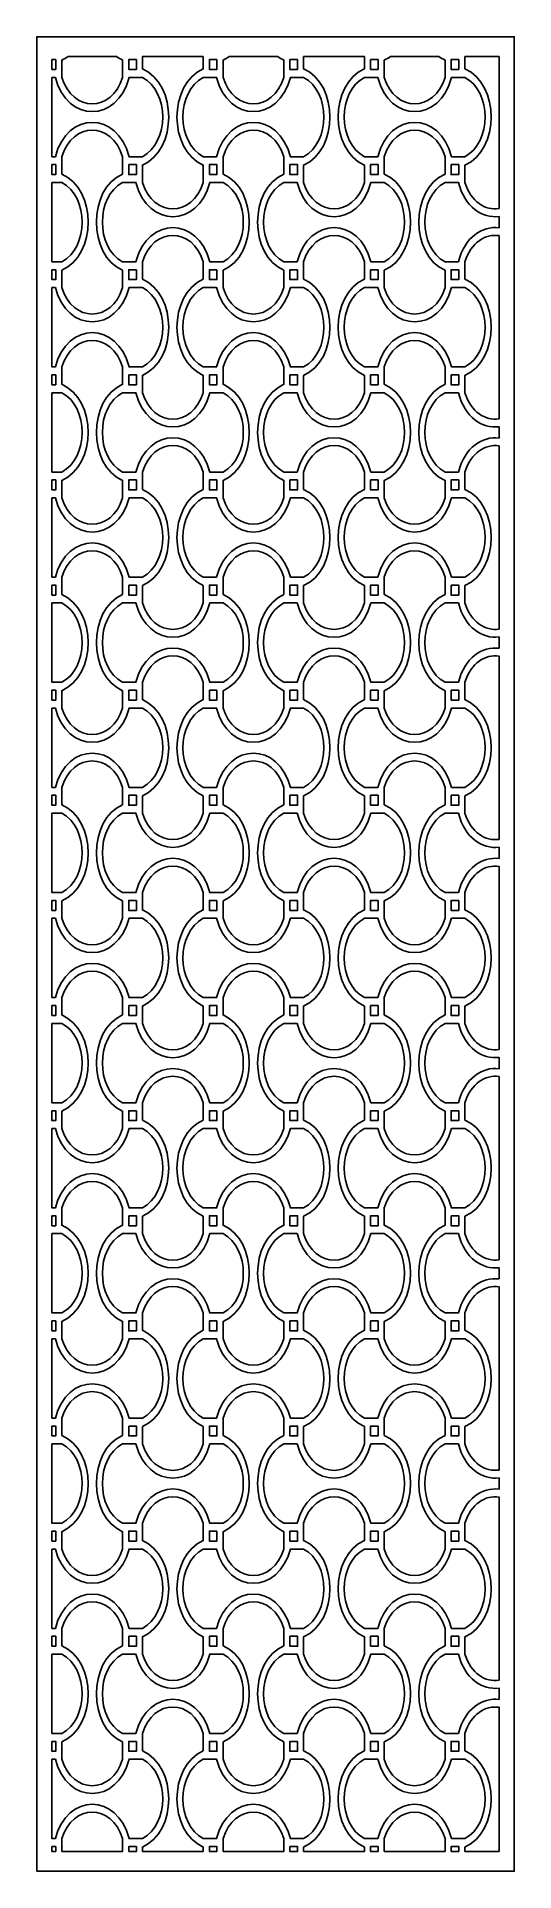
# Model space of a CAD drawing. Header units: centimetres. Extents: x -1.13 to 1.13, y -4.33 to 4.33.
import ezdxf

# ---------------------------------------------------------------- set-up
doc = ezdxf.new("R2010")
doc.units = ezdxf.units.CM
doc.header["$MEASUREMENT"] = 0
doc.layers.add('Layer 1', color=7, linetype='Continuous')

msp = doc.modelspace()

# ---------------------------------------------------------------- linework, layer by layer
at = {"layer": 'Layer 1', "color": 177}
for points, knots in [([(-1.12633, -4.33143), (-1.12633, -4.33143), (-1.12633, 4.33143), (-1.12633, 4.33143), (-1.12633, 4.33143), (-1.12633, 4.33143), (1.12633, 4.33143), (1.12633, 4.33143), (1.12633, 4.33143), (1.12633, 4.33143), (1.12633, -4.33143), (1.12633, -4.33143), (1.12633, -4.33143), (1.12633, -4.33143), (-1.12633, -4.33143), (-1.12633, -4.33143)], [0, 0, 0, 0, 0.2, 0.2, 0.2, 0.2, 0.4, 0.4, 0.4, 0.4, 0.6, 0.6, 0.6, 0.6, 1, 1, 1, 1]), ([(-1.05459, 4.22373), (-1.05459, 4.22373), (-1.05459, 4.1769), (-1.05459, 4.1769), (-1.05459, 4.1769), (-1.05459, 4.1769), (-1.03666, 4.1769), (-1.03666, 4.1769), (-1.03666, 4.1769), (-1.03666, 4.1769), (-1.03666, 4.22373), (-1.03666, 4.22373), (-1.03666, 4.22373), (-1.03666, 4.22373), (-1.05459, 4.22373), (-1.05459, 4.22373)], [0, 0, 0, 0, 0.2, 0.2, 0.2, 0.2, 0.4, 0.4, 0.4, 0.4, 0.6, 0.6, 0.6, 0.6, 1, 1, 1, 1]), ([(-0.75052, 4.23778), (-0.75052, 4.23778), (-0.97844, 4.23778), (-0.97844, 4.23778), (-0.97844, 4.23778), (-0.98761, 4.2314), (-0.99745, 4.22586), (-1.00796, 4.2213), (-1.00796, 4.2213), (-1.00796, 4.2213), (-1.00796, 4.13944), (-1.00796, 4.13944), (-1.00796, 4.13944), (-0.95651, 3.97286), (-0.77245, 3.97286), (-0.721, 4.13944), (-0.721, 4.13944), (-0.721, 4.13944), (-0.721, 4.13944), (-0.721, 4.13944), (-0.721, 4.13944), (-0.721, 4.13944), (-0.721, 4.2213), (-0.721, 4.2213), (-0.721, 4.2213), (-0.73151, 4.22586), (-0.74135, 4.2314), (-0.75052, 4.23778)], [0, 0, 0, 0, 0.125, 0.125, 0.125, 0.125, 0.25, 0.25, 0.25, 0.25, 0.375, 0.375, 0.375, 0.375, 0.5, 0.5, 0.5, 0.5, 0.625, 0.625, 0.625, 0.625, 0.75, 0.75, 0.75, 0.75, 1, 1, 1, 1]), ([(-0.65643, 4.22373), (-0.65643, 4.22373), (-0.65643, 4.1769), (-0.65643, 4.1769), (-0.65643, 4.1769), (-0.65643, 4.1769), (-0.6923, 4.1769), (-0.6923, 4.1769), (-0.6923, 4.1769), (-0.6923, 4.1769), (-0.6923, 4.22373), (-0.6923, 4.22373), (-0.6923, 4.22373), (-0.6923, 4.22373), (-0.65643, 4.22373), (-0.65643, 4.22373)], [0, 0, 0, 0, 0.2, 0.2, 0.2, 0.2, 0.4, 0.4, 0.4, 0.4, 0.6, 0.6, 0.6, 0.6, 1, 1, 1, 1]), ([(-0.34077, 4.23778), (-0.34077, 4.23778), (-0.62773, 4.23778), (-0.62773, 4.23778), (-0.62773, 4.23778), (-0.62773, 4.23778), (-0.62773, 4.17933), (-0.62773, 4.17933), (-0.62773, 4.17933), (-0.4625, 4.10762), (-0.4625, 3.79665), (-0.62773, 3.72494), (-0.62773, 3.72494), (-0.62773, 3.72494), (-0.62773, 3.64308), (-0.62773, 3.64308), (-0.62773, 3.64308), (-0.62773, 3.64308), (-0.62773, 3.64308), (-0.62773, 3.64308), (-0.62773, 3.64308), (-0.57628, 3.47651), (-0.39223, 3.47651), (-0.34077, 3.64308), (-0.34077, 3.64308), (-0.34077, 3.64308), (-0.34077, 3.72494), (-0.34077, 3.72494), (-0.34077, 3.72494), (-0.50601, 3.79665), (-0.50601, 4.10762), (-0.34077, 4.17933), (-0.34077, 4.17933), (-0.34077, 4.17933), (-0.34077, 4.23778), (-0.34077, 4.23778)], [0, 0, 0, 0, 0.1, 0.1, 0.1, 0.1, 0.2, 0.2, 0.2, 0.2, 0.3, 0.3, 0.3, 0.3, 0.4, 0.4, 0.4, 0.4, 0.5, 0.5, 0.5, 0.5, 0.6, 0.6, 0.6, 0.6, 0.7, 0.7, 0.7, 0.7, 0.8, 0.8, 0.8, 0.8, 1, 1, 1, 1]), ([(-0.2762, 4.22373), (-0.2762, 4.22373), (-0.31207, 4.22373), (-0.31207, 4.22373), (-0.31207, 4.22373), (-0.31207, 4.22373), (-0.31207, 4.1769), (-0.31207, 4.1769), (-0.31207, 4.1769), (-0.31207, 4.1769), (-0.2762, 4.1769), (-0.2762, 4.1769), (-0.2762, 4.1769), (-0.2762, 4.1769), (-0.2762, 4.22373), (-0.2762, 4.22373)], [0, 0, 0, 0, 0.2, 0.2, 0.2, 0.2, 0.4, 0.4, 0.4, 0.4, 0.6, 0.6, 0.6, 0.6, 1, 1, 1, 1]), ([(0.00993, 4.23778), (0.00993, 4.23778), (-0.21798, 4.23778), (-0.21798, 4.23778), (-0.21798, 4.23778), (-0.22716, 4.2314), (-0.23699, 4.22586), (-0.24751, 4.2213), (-0.24751, 4.2213), (-0.24751, 4.2213), (-0.24751, 4.13944), (-0.24751, 4.13944), (-0.24751, 4.13944), (-0.19605, 3.97286), (-0.012, 3.97286), (0.03946, 4.13944), (0.03946, 4.13944), (0.03946, 4.13944), (0.03946, 4.13944), (0.03946, 4.13944), (0.03946, 4.13944), (0.03946, 4.13944), (0.03946, 4.2213), (0.03946, 4.2213), (0.03946, 4.2213), (0.02894, 4.22586), (0.01911, 4.2314), (0.00993, 4.23778)], [0, 0, 0, 0, 0.125, 0.125, 0.125, 0.125, 0.25, 0.25, 0.25, 0.25, 0.375, 0.375, 0.375, 0.375, 0.5, 0.5, 0.5, 0.5, 0.625, 0.625, 0.625, 0.625, 0.75, 0.75, 0.75, 0.75, 1, 1, 1, 1]), ([(0.10402, 4.22373), (0.10402, 4.22373), (0.10402, 4.1769), (0.10402, 4.1769), (0.10402, 4.1769), (0.10402, 4.1769), (0.06815, 4.1769), (0.06815, 4.1769), (0.06815, 4.1769), (0.06815, 4.1769), (0.06815, 4.22373), (0.06815, 4.22373), (0.06815, 4.22373), (0.06815, 4.22373), (0.10402, 4.22373), (0.10402, 4.22373)], [0, 0, 0, 0, 0.2, 0.2, 0.2, 0.2, 0.4, 0.4, 0.4, 0.4, 0.6, 0.6, 0.6, 0.6, 1, 1, 1, 1]), ([(0.41968, 4.23778), (0.41968, 4.23778), (0.13272, 4.23778), (0.13272, 4.23778), (0.13272, 4.23778), (0.13272, 4.23778), (0.13272, 4.17933), (0.13272, 4.17933), (0.13272, 4.17933), (0.29796, 4.10762), (0.29796, 3.79665), (0.13272, 3.72494), (0.13272, 3.72494), (0.13272, 3.72494), (0.13272, 3.64308), (0.13272, 3.64308), (0.13272, 3.64308), (0.13272, 3.64308), (0.13272, 3.64308), (0.13272, 3.64308), (0.13272, 3.64308), (0.18418, 3.47651), (0.36823, 3.47651), (0.41968, 3.64308), (0.41968, 3.64308), (0.41968, 3.64308), (0.41968, 3.72494), (0.41968, 3.72494), (0.41968, 3.72494), (0.25445, 3.79665), (0.25445, 4.10762), (0.41968, 4.17933), (0.41968, 4.17933), (0.41968, 4.17933), (0.41968, 4.23778), (0.41968, 4.23778)], [0, 0, 0, 0, 0.1, 0.1, 0.1, 0.1, 0.2, 0.2, 0.2, 0.2, 0.3, 0.3, 0.3, 0.3, 0.4, 0.4, 0.4, 0.4, 0.5, 0.5, 0.5, 0.5, 0.6, 0.6, 0.6, 0.6, 0.7, 0.7, 0.7, 0.7, 0.8, 0.8, 0.8, 0.8, 1, 1, 1, 1]), ([(0.48425, 4.22373), (0.48425, 4.22373), (0.44838, 4.22373), (0.44838, 4.22373), (0.44838, 4.22373), (0.44838, 4.22373), (0.44838, 4.1769), (0.44838, 4.1769), (0.44838, 4.1769), (0.44838, 4.1769), (0.48425, 4.1769), (0.48425, 4.1769), (0.48425, 4.1769), (0.48425, 4.1769), (0.48425, 4.22373), (0.48425, 4.22373)], [0, 0, 0, 0, 0.2, 0.2, 0.2, 0.2, 0.4, 0.4, 0.4, 0.4, 0.6, 0.6, 0.6, 0.6, 1, 1, 1, 1]), ([(0.77039, 4.23778), (0.77039, 4.23778), (0.54247, 4.23778), (0.54247, 4.23778), (0.54247, 4.23778), (0.5333, 4.2314), (0.52346, 4.22586), (0.51295, 4.2213), (0.51295, 4.2213), (0.51295, 4.2213), (0.51295, 4.13944), (0.51295, 4.13944), (0.51295, 4.13944), (0.5644, 3.97286), (0.74846, 3.97286), (0.79991, 4.13944), (0.79991, 4.13944), (0.79991, 4.13944), (0.79991, 4.13944), (0.79991, 4.13944), (0.79991, 4.13944), (0.79991, 4.13944), (0.79991, 4.2213), (0.79991, 4.2213), (0.79991, 4.2213), (0.7894, 4.22586), (0.77956, 4.2314), (0.77039, 4.23778)], [0, 0, 0, 0, 0.125, 0.125, 0.125, 0.125, 0.25, 0.25, 0.25, 0.25, 0.375, 0.375, 0.375, 0.375, 0.5, 0.5, 0.5, 0.5, 0.625, 0.625, 0.625, 0.625, 0.75, 0.75, 0.75, 0.75, 1, 1, 1, 1]), ([(0.86448, 4.22373), (0.86448, 4.22373), (0.86448, 4.1769), (0.86448, 4.1769), (0.86448, 4.1769), (0.86448, 4.1769), (0.82861, 4.1769), (0.82861, 4.1769), (0.82861, 4.1769), (0.82861, 4.1769), (0.82861, 4.22373), (0.82861, 4.22373), (0.82861, 4.22373), (0.82861, 4.22373), (0.86448, 4.22373), (0.86448, 4.22373)], [0, 0, 0, 0, 0.2, 0.2, 0.2, 0.2, 0.4, 0.4, 0.4, 0.4, 0.6, 0.6, 0.6, 0.6, 1, 1, 1, 1]), ([(1.05459, 3.51946), (1.05459, 3.51946), (1.05459, 4.23778), (1.05459, 4.23778), (1.05459, 4.23778), (1.05459, 4.23778), (0.89318, 4.23778), (0.89318, 4.23778), (0.89318, 4.23778), (0.89318, 4.23778), (0.89318, 4.17933), (0.89318, 4.17933), (0.89318, 4.17933), (1.05841, 4.10762), (1.05841, 3.79665), (0.89318, 3.72494), (0.89318, 3.72494), (0.89318, 3.72494), (0.89318, 3.64308), (0.89318, 3.64308), (0.89318, 3.64308), (0.89318, 3.64308), (0.89318, 3.64308), (0.89318, 3.64308), (0.89318, 3.64308), (0.92152, 3.55132), (0.99011, 3.51012), (1.05459, 3.51946)], [0, 0, 0, 0, 0.125, 0.125, 0.125, 0.125, 0.25, 0.25, 0.25, 0.25, 0.375, 0.375, 0.375, 0.375, 0.5, 0.5, 0.5, 0.5, 0.625, 0.625, 0.625, 0.625, 0.75, 0.75, 0.75, 0.75, 1, 1, 1, 1]), ([(-1.05459, 4.13944), (-1.05459, 4.13944), (-1.05459, 3.76483), (-1.05459, 3.76483), (-1.05459, 3.76483), (-1.05459, 3.76483), (-1.03852, 3.76483), (-1.03852, 3.76483), (-1.03852, 3.76483), (-0.98359, 3.98054), (-0.74537, 3.98054), (-0.69044, 3.76483), (-0.69044, 3.76483), (-0.69044, 3.76483), (-0.62773, 3.76483), (-0.62773, 3.76483), (-0.62773, 3.76483), (-0.50013, 3.832), (-0.50013, 4.07227), (-0.62773, 4.13944), (-0.62773, 4.13944), (-0.62773, 4.13944), (-0.69044, 4.13944), (-0.69044, 4.13944), (-0.69044, 4.13944), (-0.74537, 3.92374), (-0.98359, 3.92374), (-1.03852, 4.13944), (-1.03852, 4.13944), (-1.03852, 4.13944), (-1.05459, 4.13944), (-1.05459, 4.13944)], [0, 0, 0, 0, 0.1111111, 0.1111111, 0.1111111, 0.1111111, 0.2222222, 0.2222222, 0.2222222, 0.2222222, 0.3333333, 0.3333333, 0.3333333, 0.3333333, 0.4444444, 0.4444444, 0.4444444, 0.4444444, 0.5555556, 0.5555556, 0.5555556, 0.5555556, 0.6666667, 0.6666667, 0.6666667, 0.6666667, 0.7777778, 0.7777778, 0.7777778, 0.7777778, 1, 1, 1, 1]), ([(-0.34077, 3.76483), (-0.34077, 3.76483), (-0.27806, 3.76483), (-0.27806, 3.76483), (-0.27806, 3.76483), (-0.22313, 3.98054), (0.01508, 3.98054), (0.07001, 3.76483), (0.07001, 3.76483), (0.07001, 3.76483), (0.13272, 3.76483), (0.13272, 3.76483), (0.13272, 3.76483), (0.26033, 3.832), (0.26033, 4.07227), (0.13272, 4.13944), (0.13272, 4.13944), (0.13272, 4.13944), (0.07001, 4.13944), (0.07001, 4.13944), (0.07001, 4.13944), (0.01508, 3.92374), (-0.22313, 3.92374), (-0.27806, 4.13944), (-0.27806, 4.13944), (-0.27806, 4.13944), (-0.34077, 4.13944), (-0.34077, 4.13944), (-0.34077, 4.13944), (-0.34077, 4.13944), (-0.34077, 4.13944), (-0.34077, 4.13944), (-0.34077, 4.13944), (-0.46837, 4.07227), (-0.46837, 3.832), (-0.34077, 3.76483)], [0, 0, 0, 0, 0.1, 0.1, 0.1, 0.1, 0.2, 0.2, 0.2, 0.2, 0.3, 0.3, 0.3, 0.3, 0.4, 0.4, 0.4, 0.4, 0.5, 0.5, 0.5, 0.5, 0.6, 0.6, 0.6, 0.6, 0.7, 0.7, 0.7, 0.7, 0.8, 0.8, 0.8, 0.8, 1, 1, 1, 1]), ([(0.41968, 3.76483), (0.41968, 3.76483), (0.48239, 3.76483), (0.48239, 3.76483), (0.48239, 3.76483), (0.53732, 3.98054), (0.77554, 3.98054), (0.83047, 3.76483), (0.83047, 3.76483), (0.83047, 3.76483), (0.89318, 3.76483), (0.89318, 3.76483), (0.89318, 3.76483), (1.02078, 3.832), (1.02078, 4.07227), (0.89318, 4.13944), (0.89318, 4.13944), (0.89318, 4.13944), (0.83047, 4.13944), (0.83047, 4.13944), (0.83047, 4.13944), (0.77554, 3.92374), (0.53732, 3.92374), (0.48239, 4.13944), (0.48239, 4.13944), (0.48239, 4.13944), (0.41968, 4.13944), (0.41968, 4.13944), (0.41968, 4.13944), (0.41968, 4.13944), (0.41968, 4.13944), (0.41968, 4.13944), (0.41968, 4.13944), (0.29208, 4.07227), (0.29208, 3.832), (0.41968, 3.76483)], [0, 0, 0, 0, 0.1, 0.1, 0.1, 0.1, 0.2, 0.2, 0.2, 0.2, 0.3, 0.3, 0.3, 0.3, 0.4, 0.4, 0.4, 0.4, 0.5, 0.5, 0.5, 0.5, 0.6, 0.6, 0.6, 0.6, 0.7, 0.7, 0.7, 0.7, 0.8, 0.8, 0.8, 0.8, 1, 1, 1, 1]), ([(-1.00796, 3.76483), (-1.00796, 3.76483), (-1.00796, 3.68297), (-1.00796, 3.68297), (-1.00796, 3.68297), (-0.84272, 3.61127), (-0.84272, 3.30029), (-1.00796, 3.22858), (-1.00796, 3.22858), (-1.00796, 3.22858), (-1.00796, 3.14673), (-1.00796, 3.14673), (-1.00796, 3.14673), (-0.95651, 2.98015), (-0.77245, 2.98015), (-0.721, 3.14673), (-0.721, 3.14673), (-0.721, 3.14673), (-0.721, 3.14673), (-0.721, 3.14673), (-0.721, 3.14673), (-0.721, 3.14673), (-0.721, 3.22858), (-0.721, 3.22858), (-0.721, 3.22858), (-0.88623, 3.30029), (-0.88623, 3.61127), (-0.721, 3.68297), (-0.721, 3.68297), (-0.721, 3.68297), (-0.721, 3.76483), (-0.721, 3.76483), (-0.721, 3.76483), (-0.77245, 3.93141), (-0.95651, 3.93141), (-1.00796, 3.76483)], [0, 0, 0, 0, 0.1, 0.1, 0.1, 0.1, 0.2, 0.2, 0.2, 0.2, 0.3, 0.3, 0.3, 0.3, 0.4, 0.4, 0.4, 0.4, 0.5, 0.5, 0.5, 0.5, 0.6, 0.6, 0.6, 0.6, 0.7, 0.7, 0.7, 0.7, 0.8, 0.8, 0.8, 0.8, 1, 1, 1, 1]), ([(-0.24751, 3.76483), (-0.24751, 3.76483), (-0.24751, 3.68297), (-0.24751, 3.68297), (-0.24751, 3.68297), (-0.08227, 3.61127), (-0.08227, 3.30029), (-0.24751, 3.22858), (-0.24751, 3.22858), (-0.24751, 3.22858), (-0.24751, 3.14673), (-0.24751, 3.14673), (-0.24751, 3.14673), (-0.19605, 2.98015), (-0.012, 2.98015), (0.03946, 3.14673), (0.03946, 3.14673), (0.03946, 3.14673), (0.03946, 3.14673), (0.03946, 3.14673), (0.03946, 3.14673), (0.03946, 3.14673), (0.03946, 3.22858), (0.03946, 3.22858), (0.03946, 3.22858), (-0.12578, 3.30029), (-0.12578, 3.61127), (0.03946, 3.68297), (0.03946, 3.68297), (0.03946, 3.68297), (0.03946, 3.76483), (0.03946, 3.76483), (0.03946, 3.76483), (-0.012, 3.93141), (-0.19605, 3.93141), (-0.24751, 3.76483)], [0, 0, 0, 0, 0.1, 0.1, 0.1, 0.1, 0.2, 0.2, 0.2, 0.2, 0.3, 0.3, 0.3, 0.3, 0.4, 0.4, 0.4, 0.4, 0.5, 0.5, 0.5, 0.5, 0.6, 0.6, 0.6, 0.6, 0.7, 0.7, 0.7, 0.7, 0.8, 0.8, 0.8, 0.8, 1, 1, 1, 1]), ([(0.51295, 3.76483), (0.51295, 3.76483), (0.51295, 3.68297), (0.51295, 3.68297), (0.51295, 3.68297), (0.67818, 3.61127), (0.67818, 3.30029), (0.51295, 3.22858), (0.51295, 3.22858), (0.51295, 3.22858), (0.51295, 3.14673), (0.51295, 3.14673), (0.51295, 3.14673), (0.5644, 2.98015), (0.74846, 2.98015), (0.79991, 3.14673), (0.79991, 3.14673), (0.79991, 3.14673), (0.79991, 3.14673), (0.79991, 3.14673), (0.79991, 3.14673), (0.79991, 3.14673), (0.79991, 3.22858), (0.79991, 3.22858), (0.79991, 3.22858), (0.63468, 3.30029), (0.63468, 3.61127), (0.79991, 3.68297), (0.79991, 3.68297), (0.79991, 3.68297), (0.79991, 3.76483), (0.79991, 3.76483), (0.79991, 3.76483), (0.74846, 3.93141), (0.5644, 3.93141), (0.51295, 3.76483)], [0, 0, 0, 0, 0.1, 0.1, 0.1, 0.1, 0.2, 0.2, 0.2, 0.2, 0.3, 0.3, 0.3, 0.3, 0.4, 0.4, 0.4, 0.4, 0.5, 0.5, 0.5, 0.5, 0.6, 0.6, 0.6, 0.6, 0.7, 0.7, 0.7, 0.7, 0.8, 0.8, 0.8, 0.8, 1, 1, 1, 1]), ([(-1.05459, 3.72737), (-1.05459, 3.72737), (-1.05459, 3.68055), (-1.05459, 3.68055), (-1.05459, 3.68055), (-1.05459, 3.68055), (-1.03666, 3.68055), (-1.03666, 3.68055), (-1.03666, 3.68055), (-1.03666, 3.68055), (-1.03666, 3.72737), (-1.03666, 3.72737), (-1.03666, 3.72737), (-1.03666, 3.72737), (-1.05459, 3.72737), (-1.05459, 3.72737)], [0, 0, 0, 0, 0.2, 0.2, 0.2, 0.2, 0.4, 0.4, 0.4, 0.4, 0.6, 0.6, 0.6, 0.6, 1, 1, 1, 1]), ([(-0.6923, 3.72737), (-0.6923, 3.72737), (-0.6923, 3.68055), (-0.6923, 3.68055), (-0.6923, 3.68055), (-0.6923, 3.68055), (-0.65643, 3.68055), (-0.65643, 3.68055), (-0.65643, 3.68055), (-0.65643, 3.68055), (-0.65643, 3.72737), (-0.65643, 3.72737), (-0.65643, 3.72737), (-0.65643, 3.72737), (-0.6923, 3.72737), (-0.6923, 3.72737)], [0, 0, 0, 0, 0.2, 0.2, 0.2, 0.2, 0.4, 0.4, 0.4, 0.4, 0.6, 0.6, 0.6, 0.6, 1, 1, 1, 1]), ([(-0.31207, 3.68055), (-0.31207, 3.68055), (-0.31207, 3.72737), (-0.31207, 3.72737), (-0.31207, 3.72737), (-0.31207, 3.72737), (-0.2762, 3.72737), (-0.2762, 3.72737), (-0.2762, 3.72737), (-0.2762, 3.72737), (-0.2762, 3.68055), (-0.2762, 3.68055), (-0.2762, 3.68055), (-0.2762, 3.68055), (-0.31207, 3.68055), (-0.31207, 3.68055)], [0, 0, 0, 0, 0.2, 0.2, 0.2, 0.2, 0.4, 0.4, 0.4, 0.4, 0.6, 0.6, 0.6, 0.6, 1, 1, 1, 1]), ([(0.06815, 3.72737), (0.06815, 3.72737), (0.06815, 3.68055), (0.06815, 3.68055), (0.06815, 3.68055), (0.06815, 3.68055), (0.10402, 3.68055), (0.10402, 3.68055), (0.10402, 3.68055), (0.10402, 3.68055), (0.10402, 3.72737), (0.10402, 3.72737), (0.10402, 3.72737), (0.10402, 3.72737), (0.06815, 3.72737), (0.06815, 3.72737)], [0, 0, 0, 0, 0.2, 0.2, 0.2, 0.2, 0.4, 0.4, 0.4, 0.4, 0.6, 0.6, 0.6, 0.6, 1, 1, 1, 1]), ([(0.44838, 3.68055), (0.44838, 3.68055), (0.44838, 3.72737), (0.44838, 3.72737), (0.44838, 3.72737), (0.44838, 3.72737), (0.48425, 3.72737), (0.48425, 3.72737), (0.48425, 3.72737), (0.48425, 3.72737), (0.48425, 3.68055), (0.48425, 3.68055), (0.48425, 3.68055), (0.48425, 3.68055), (0.44838, 3.68055), (0.44838, 3.68055)], [0, 0, 0, 0, 0.2, 0.2, 0.2, 0.2, 0.4, 0.4, 0.4, 0.4, 0.6, 0.6, 0.6, 0.6, 1, 1, 1, 1]), ([(0.82861, 3.72737), (0.82861, 3.72737), (0.82861, 3.68055), (0.82861, 3.68055), (0.82861, 3.68055), (0.82861, 3.68055), (0.86448, 3.68055), (0.86448, 3.68055), (0.86448, 3.68055), (0.86448, 3.68055), (0.86448, 3.72737), (0.86448, 3.72737), (0.86448, 3.72737), (0.86448, 3.72737), (0.82861, 3.72737), (0.82861, 3.72737)], [0, 0, 0, 0, 0.2, 0.2, 0.2, 0.2, 0.4, 0.4, 0.4, 0.4, 0.6, 0.6, 0.6, 0.6, 1, 1, 1, 1]), ([(-1.05459, 3.64308), (-1.05459, 3.64308), (-1.05459, 3.26847), (-1.05459, 3.26847), (-1.05459, 3.26847), (-1.05459, 3.26847), (-1.00796, 3.26847), (-1.00796, 3.26847), (-1.00796, 3.26847), (-0.88036, 3.33565), (-0.88036, 3.57591), (-1.00796, 3.64308), (-1.00796, 3.64308), (-1.00796, 3.64308), (-1.05459, 3.64308), (-1.05459, 3.64308)], [0, 0, 0, 0, 0.2, 0.2, 0.2, 0.2, 0.4, 0.4, 0.4, 0.4, 0.6, 0.6, 0.6, 0.6, 1, 1, 1, 1]), ([(-0.24751, 3.64308), (-0.24751, 3.64308), (-0.31021, 3.64308), (-0.31021, 3.64308), (-0.31021, 3.64308), (-0.36514, 3.42738), (-0.60336, 3.42738), (-0.65829, 3.64308), (-0.65829, 3.64308), (-0.65829, 3.64308), (-0.721, 3.64308), (-0.721, 3.64308), (-0.721, 3.64308), (-0.8486, 3.57591), (-0.8486, 3.33565), (-0.721, 3.26847), (-0.721, 3.26847), (-0.721, 3.26847), (-0.721, 3.26847), (-0.721, 3.26847), (-0.721, 3.26847), (-0.721, 3.26847), (-0.65829, 3.26847), (-0.65829, 3.26847), (-0.65829, 3.26847), (-0.60336, 3.48418), (-0.36514, 3.48418), (-0.31021, 3.26847), (-0.31021, 3.26847), (-0.31021, 3.26847), (-0.24751, 3.26847), (-0.24751, 3.26847), (-0.24751, 3.26847), (-0.1199, 3.33565), (-0.1199, 3.57591), (-0.24751, 3.64308)], [0, 0, 0, 0, 0.1, 0.1, 0.1, 0.1, 0.2, 0.2, 0.2, 0.2, 0.3, 0.3, 0.3, 0.3, 0.4, 0.4, 0.4, 0.4, 0.5, 0.5, 0.5, 0.5, 0.6, 0.6, 0.6, 0.6, 0.7, 0.7, 0.7, 0.7, 0.8, 0.8, 0.8, 0.8, 1, 1, 1, 1]), ([(0.51295, 3.64308), (0.51295, 3.64308), (0.45024, 3.64308), (0.45024, 3.64308), (0.45024, 3.64308), (0.39531, 3.42738), (0.15709, 3.42738), (0.10216, 3.64308), (0.10216, 3.64308), (0.10216, 3.64308), (0.03946, 3.64308), (0.03946, 3.64308), (0.03946, 3.64308), (-0.08815, 3.57591), (-0.08815, 3.33565), (0.03946, 3.26847), (0.03946, 3.26847), (0.03946, 3.26847), (0.03946, 3.26847), (0.03946, 3.26847), (0.03946, 3.26847), (0.03946, 3.26847), (0.10216, 3.26847), (0.10216, 3.26847), (0.10216, 3.26847), (0.15709, 3.48418), (0.39531, 3.48418), (0.45024, 3.26847), (0.45024, 3.26847), (0.45024, 3.26847), (0.51295, 3.26847), (0.51295, 3.26847), (0.51295, 3.26847), (0.64055, 3.33565), (0.64055, 3.57591), (0.51295, 3.64308)], [0, 0, 0, 0, 0.1, 0.1, 0.1, 0.1, 0.2, 0.2, 0.2, 0.2, 0.3, 0.3, 0.3, 0.3, 0.4, 0.4, 0.4, 0.4, 0.5, 0.5, 0.5, 0.5, 0.6, 0.6, 0.6, 0.6, 0.7, 0.7, 0.7, 0.7, 0.8, 0.8, 0.8, 0.8, 1, 1, 1, 1]), ([(1.05459, 3.42913), (1.05459, 3.42913), (1.05459, 3.48242), (1.05459, 3.48242), (1.05459, 3.48242), (0.97565, 3.47288), (0.89233, 3.52642), (0.86262, 3.64308), (0.86262, 3.64308), (0.86262, 3.64308), (0.79991, 3.64308), (0.79991, 3.64308), (0.79991, 3.64308), (0.67231, 3.57591), (0.67231, 3.33565), (0.79991, 3.26847), (0.79991, 3.26847), (0.79991, 3.26847), (0.79991, 3.26847), (0.79991, 3.26847), (0.79991, 3.26847), (0.79991, 3.26847), (0.86262, 3.26847), (0.86262, 3.26847), (0.86262, 3.26847), (0.89233, 3.38514), (0.97565, 3.43868), (1.05459, 3.42913)], [0, 0, 0, 0, 0.125, 0.125, 0.125, 0.125, 0.25, 0.25, 0.25, 0.25, 0.375, 0.375, 0.375, 0.375, 0.5, 0.5, 0.5, 0.5, 0.625, 0.625, 0.625, 0.625, 0.75, 0.75, 0.75, 0.75, 1, 1, 1, 1]), ([(-0.34077, 2.65037), (-0.34077, 2.65037), (-0.34077, 2.73223), (-0.34077, 2.73223), (-0.34077, 2.73223), (-0.50601, 2.80393), (-0.50601, 3.11491), (-0.34077, 3.18662), (-0.34077, 3.18662), (-0.34077, 3.18662), (-0.34077, 3.26847), (-0.34077, 3.26847), (-0.34077, 3.26847), (-0.39223, 3.43505), (-0.57628, 3.43505), (-0.62773, 3.26847), (-0.62773, 3.26847), (-0.62773, 3.26847), (-0.62773, 3.18662), (-0.62773, 3.18662), (-0.62773, 3.18662), (-0.4625, 3.11491), (-0.4625, 2.80393), (-0.62773, 2.73223), (-0.62773, 2.73223), (-0.62773, 2.73223), (-0.62773, 2.65037), (-0.62773, 2.65037), (-0.62773, 2.65037), (-0.62773, 2.65037), (-0.62773, 2.65037), (-0.62773, 2.65037), (-0.62773, 2.65037), (-0.57628, 2.48379), (-0.39223, 2.48379), (-0.34077, 2.65037)], [0, 0, 0, 0, 0.1, 0.1, 0.1, 0.1, 0.2, 0.2, 0.2, 0.2, 0.3, 0.3, 0.3, 0.3, 0.4, 0.4, 0.4, 0.4, 0.5, 0.5, 0.5, 0.5, 0.6, 0.6, 0.6, 0.6, 0.7, 0.7, 0.7, 0.7, 0.8, 0.8, 0.8, 0.8, 1, 1, 1, 1]), ([(0.41968, 2.65037), (0.41968, 2.65037), (0.41968, 2.73223), (0.41968, 2.73223), (0.41968, 2.73223), (0.25445, 2.80393), (0.25445, 3.11491), (0.41968, 3.18662), (0.41968, 3.18662), (0.41968, 3.18662), (0.41968, 3.26847), (0.41968, 3.26847), (0.41968, 3.26847), (0.36823, 3.43505), (0.18418, 3.43505), (0.13272, 3.26847), (0.13272, 3.26847), (0.13272, 3.26847), (0.13272, 3.18662), (0.13272, 3.18662), (0.13272, 3.18662), (0.29796, 3.11491), (0.29796, 2.80393), (0.13272, 2.73223), (0.13272, 2.73223), (0.13272, 2.73223), (0.13272, 2.65037), (0.13272, 2.65037), (0.13272, 2.65037), (0.13272, 2.65037), (0.13272, 2.65037), (0.13272, 2.65037), (0.13272, 2.65037), (0.18418, 2.48379), (0.36823, 2.48379), (0.41968, 2.65037)], [0, 0, 0, 0, 0.1, 0.1, 0.1, 0.1, 0.2, 0.2, 0.2, 0.2, 0.3, 0.3, 0.3, 0.3, 0.4, 0.4, 0.4, 0.4, 0.5, 0.5, 0.5, 0.5, 0.6, 0.6, 0.6, 0.6, 0.7, 0.7, 0.7, 0.7, 0.8, 0.8, 0.8, 0.8, 1, 1, 1, 1]), ([(1.05459, 2.52675), (1.05459, 2.52675), (1.05459, 3.39209), (1.05459, 3.39209), (1.05459, 3.39209), (0.99011, 3.40143), (0.92152, 3.36024), (0.89318, 3.26847), (0.89318, 3.26847), (0.89318, 3.26847), (0.89318, 3.18662), (0.89318, 3.18662), (0.89318, 3.18662), (1.05841, 3.11491), (1.05841, 2.80393), (0.89318, 2.73223), (0.89318, 2.73223), (0.89318, 2.73223), (0.89318, 2.65037), (0.89318, 2.65037), (0.89318, 2.65037), (0.89318, 2.65037), (0.89318, 2.65037), (0.89318, 2.65037), (0.89318, 2.65037), (0.92152, 2.5586), (0.99011, 2.51741), (1.05459, 2.52675)], [0, 0, 0, 0, 0.125, 0.125, 0.125, 0.125, 0.25, 0.25, 0.25, 0.25, 0.375, 0.375, 0.375, 0.375, 0.5, 0.5, 0.5, 0.5, 0.625, 0.625, 0.625, 0.625, 0.75, 0.75, 0.75, 0.75, 1, 1, 1, 1]), ([(-1.05459, 3.23101), (-1.05459, 3.23101), (-1.05459, 3.18419), (-1.05459, 3.18419), (-1.05459, 3.18419), (-1.05459, 3.18419), (-1.03666, 3.18419), (-1.03666, 3.18419), (-1.03666, 3.18419), (-1.03666, 3.18419), (-1.03666, 3.23101), (-1.03666, 3.23101), (-1.03666, 3.23101), (-1.03666, 3.23101), (-1.05459, 3.23101), (-1.05459, 3.23101)], [0, 0, 0, 0, 0.2, 0.2, 0.2, 0.2, 0.4, 0.4, 0.4, 0.4, 0.6, 0.6, 0.6, 0.6, 1, 1, 1, 1]), ([(-0.65643, 3.23101), (-0.65643, 3.23101), (-0.65643, 3.18419), (-0.65643, 3.18419), (-0.65643, 3.18419), (-0.65643, 3.18419), (-0.6923, 3.18419), (-0.6923, 3.18419), (-0.6923, 3.18419), (-0.6923, 3.18419), (-0.6923, 3.23101), (-0.6923, 3.23101), (-0.6923, 3.23101), (-0.6923, 3.23101), (-0.65643, 3.23101), (-0.65643, 3.23101)], [0, 0, 0, 0, 0.2, 0.2, 0.2, 0.2, 0.4, 0.4, 0.4, 0.4, 0.6, 0.6, 0.6, 0.6, 1, 1, 1, 1]), ([(-0.2762, 3.23101), (-0.2762, 3.23101), (-0.31207, 3.23101), (-0.31207, 3.23101), (-0.31207, 3.23101), (-0.31207, 3.23101), (-0.31207, 3.18419), (-0.31207, 3.18419), (-0.31207, 3.18419), (-0.31207, 3.18419), (-0.2762, 3.18419), (-0.2762, 3.18419), (-0.2762, 3.18419), (-0.2762, 3.18419), (-0.2762, 3.23101), (-0.2762, 3.23101)], [0, 0, 0, 0, 0.2, 0.2, 0.2, 0.2, 0.4, 0.4, 0.4, 0.4, 0.6, 0.6, 0.6, 0.6, 1, 1, 1, 1]), ([(0.10402, 3.23101), (0.10402, 3.23101), (0.10402, 3.18419), (0.10402, 3.18419), (0.10402, 3.18419), (0.10402, 3.18419), (0.06815, 3.18419), (0.06815, 3.18419), (0.06815, 3.18419), (0.06815, 3.18419), (0.06815, 3.23101), (0.06815, 3.23101), (0.06815, 3.23101), (0.06815, 3.23101), (0.10402, 3.23101), (0.10402, 3.23101)], [0, 0, 0, 0, 0.2, 0.2, 0.2, 0.2, 0.4, 0.4, 0.4, 0.4, 0.6, 0.6, 0.6, 0.6, 1, 1, 1, 1]), ([(0.48425, 3.23101), (0.48425, 3.23101), (0.44838, 3.23101), (0.44838, 3.23101), (0.44838, 3.23101), (0.44838, 3.23101), (0.44838, 3.18419), (0.44838, 3.18419), (0.44838, 3.18419), (0.44838, 3.18419), (0.48425, 3.18419), (0.48425, 3.18419), (0.48425, 3.18419), (0.48425, 3.18419), (0.48425, 3.23101), (0.48425, 3.23101)], [0, 0, 0, 0, 0.2, 0.2, 0.2, 0.2, 0.4, 0.4, 0.4, 0.4, 0.6, 0.6, 0.6, 0.6, 1, 1, 1, 1]), ([(0.86448, 3.23101), (0.86448, 3.23101), (0.86448, 3.18419), (0.86448, 3.18419), (0.86448, 3.18419), (0.86448, 3.18419), (0.82861, 3.18419), (0.82861, 3.18419), (0.82861, 3.18419), (0.82861, 3.18419), (0.82861, 3.23101), (0.82861, 3.23101), (0.82861, 3.23101), (0.82861, 3.23101), (0.86448, 3.23101), (0.86448, 3.23101)], [0, 0, 0, 0, 0.2, 0.2, 0.2, 0.2, 0.4, 0.4, 0.4, 0.4, 0.6, 0.6, 0.6, 0.6, 1, 1, 1, 1]), ([(-1.05459, 3.14673), (-1.05459, 3.14673), (-1.05459, 2.77212), (-1.05459, 2.77212), (-1.05459, 2.77212), (-1.05459, 2.77212), (-1.03852, 2.77212), (-1.03852, 2.77212), (-1.03852, 2.77212), (-0.98359, 2.98782), (-0.74537, 2.98782), (-0.69044, 2.77212), (-0.69044, 2.77212), (-0.69044, 2.77212), (-0.62773, 2.77212), (-0.62773, 2.77212), (-0.62773, 2.77212), (-0.50013, 2.83929), (-0.50013, 3.07955), (-0.62773, 3.14673), (-0.62773, 3.14673), (-0.62773, 3.14673), (-0.69044, 3.14673), (-0.69044, 3.14673), (-0.69044, 3.14673), (-0.74537, 2.93102), (-0.98359, 2.93102), (-1.03852, 3.14673), (-1.03852, 3.14673), (-1.03852, 3.14673), (-1.05459, 3.14673), (-1.05459, 3.14673)], [0, 0, 0, 0, 0.1111111, 0.1111111, 0.1111111, 0.1111111, 0.2222222, 0.2222222, 0.2222222, 0.2222222, 0.3333333, 0.3333333, 0.3333333, 0.3333333, 0.4444444, 0.4444444, 0.4444444, 0.4444444, 0.5555556, 0.5555556, 0.5555556, 0.5555556, 0.6666667, 0.6666667, 0.6666667, 0.6666667, 0.7777778, 0.7777778, 0.7777778, 0.7777778, 1, 1, 1, 1]), ([(-0.34077, 2.77212), (-0.34077, 2.77212), (-0.27806, 2.77212), (-0.27806, 2.77212), (-0.27806, 2.77212), (-0.22313, 2.98782), (0.01508, 2.98782), (0.07001, 2.77212), (0.07001, 2.77212), (0.07001, 2.77212), (0.13272, 2.77212), (0.13272, 2.77212), (0.13272, 2.77212), (0.26033, 2.83929), (0.26033, 3.07955), (0.13272, 3.14673), (0.13272, 3.14673), (0.13272, 3.14673), (0.07001, 3.14673), (0.07001, 3.14673), (0.07001, 3.14673), (0.01508, 2.93102), (-0.22313, 2.93102), (-0.27806, 3.14673), (-0.27806, 3.14673), (-0.27806, 3.14673), (-0.34077, 3.14673), (-0.34077, 3.14673), (-0.34077, 3.14673), (-0.34077, 3.14673), (-0.34077, 3.14673), (-0.34077, 3.14673), (-0.34077, 3.14673), (-0.46837, 3.07955), (-0.46837, 2.83929), (-0.34077, 2.77212)], [0, 0, 0, 0, 0.1, 0.1, 0.1, 0.1, 0.2, 0.2, 0.2, 0.2, 0.3, 0.3, 0.3, 0.3, 0.4, 0.4, 0.4, 0.4, 0.5, 0.5, 0.5, 0.5, 0.6, 0.6, 0.6, 0.6, 0.7, 0.7, 0.7, 0.7, 0.8, 0.8, 0.8, 0.8, 1, 1, 1, 1]), ([(0.41968, 2.77212), (0.41968, 2.77212), (0.48239, 2.77212), (0.48239, 2.77212), (0.48239, 2.77212), (0.53732, 2.98782), (0.77554, 2.98782), (0.83047, 2.77212), (0.83047, 2.77212), (0.83047, 2.77212), (0.89318, 2.77212), (0.89318, 2.77212), (0.89318, 2.77212), (1.02078, 2.83929), (1.02078, 3.07955), (0.89318, 3.14673), (0.89318, 3.14673), (0.89318, 3.14673), (0.83047, 3.14673), (0.83047, 3.14673), (0.83047, 3.14673), (0.77554, 2.93102), (0.53732, 2.93102), (0.48239, 3.14673), (0.48239, 3.14673), (0.48239, 3.14673), (0.41968, 3.14673), (0.41968, 3.14673), (0.41968, 3.14673), (0.41968, 3.14673), (0.41968, 3.14673), (0.41968, 3.14673), (0.41968, 3.14673), (0.29208, 3.07955), (0.29208, 2.83929), (0.41968, 2.77212)], [0, 0, 0, 0, 0.1, 0.1, 0.1, 0.1, 0.2, 0.2, 0.2, 0.2, 0.3, 0.3, 0.3, 0.3, 0.4, 0.4, 0.4, 0.4, 0.5, 0.5, 0.5, 0.5, 0.6, 0.6, 0.6, 0.6, 0.7, 0.7, 0.7, 0.7, 0.8, 0.8, 0.8, 0.8, 1, 1, 1, 1]), ([(-1.00796, 2.77212), (-1.00796, 2.77212), (-1.00796, 2.69026), (-1.00796, 2.69026), (-1.00796, 2.69026), (-0.84272, 2.61855), (-0.84272, 2.30757), (-1.00796, 2.23587), (-1.00796, 2.23587), (-1.00796, 2.23587), (-1.00796, 2.15401), (-1.00796, 2.15401), (-1.00796, 2.15401), (-0.95651, 1.98743), (-0.77245, 1.98743), (-0.721, 2.15401), (-0.721, 2.15401), (-0.721, 2.15401), (-0.721, 2.15401), (-0.721, 2.15401), (-0.721, 2.15401), (-0.721, 2.15401), (-0.721, 2.23587), (-0.721, 2.23587), (-0.721, 2.23587), (-0.88623, 2.30757), (-0.88623, 2.61855), (-0.721, 2.69026), (-0.721, 2.69026), (-0.721, 2.69026), (-0.721, 2.77212), (-0.721, 2.77212), (-0.721, 2.77212), (-0.77245, 2.93869), (-0.95651, 2.93869), (-1.00796, 2.77212)], [0, 0, 0, 0, 0.1, 0.1, 0.1, 0.1, 0.2, 0.2, 0.2, 0.2, 0.3, 0.3, 0.3, 0.3, 0.4, 0.4, 0.4, 0.4, 0.5, 0.5, 0.5, 0.5, 0.6, 0.6, 0.6, 0.6, 0.7, 0.7, 0.7, 0.7, 0.8, 0.8, 0.8, 0.8, 1, 1, 1, 1]), ([(-0.24751, 2.77212), (-0.24751, 2.77212), (-0.24751, 2.69026), (-0.24751, 2.69026), (-0.24751, 2.69026), (-0.08227, 2.61855), (-0.08227, 2.30757), (-0.24751, 2.23587), (-0.24751, 2.23587), (-0.24751, 2.23587), (-0.24751, 2.15401), (-0.24751, 2.15401), (-0.24751, 2.15401), (-0.19605, 1.98743), (-0.012, 1.98743), (0.03946, 2.15401), (0.03946, 2.15401), (0.03946, 2.15401), (0.03946, 2.15401), (0.03946, 2.15401), (0.03946, 2.15401), (0.03946, 2.15401), (0.03946, 2.23587), (0.03946, 2.23587), (0.03946, 2.23587), (-0.12578, 2.30757), (-0.12578, 2.61855), (0.03946, 2.69026), (0.03946, 2.69026), (0.03946, 2.69026), (0.03946, 2.77212), (0.03946, 2.77212), (0.03946, 2.77212), (-0.012, 2.93869), (-0.19605, 2.93869), (-0.24751, 2.77212)], [0, 0, 0, 0, 0.1, 0.1, 0.1, 0.1, 0.2, 0.2, 0.2, 0.2, 0.3, 0.3, 0.3, 0.3, 0.4, 0.4, 0.4, 0.4, 0.5, 0.5, 0.5, 0.5, 0.6, 0.6, 0.6, 0.6, 0.7, 0.7, 0.7, 0.7, 0.8, 0.8, 0.8, 0.8, 1, 1, 1, 1]), ([(0.51295, 2.77212), (0.51295, 2.77212), (0.51295, 2.69026), (0.51295, 2.69026), (0.51295, 2.69026), (0.67818, 2.61855), (0.67818, 2.30757), (0.51295, 2.23587), (0.51295, 2.23587), (0.51295, 2.23587), (0.51295, 2.15401), (0.51295, 2.15401), (0.51295, 2.15401), (0.5644, 1.98743), (0.74846, 1.98743), (0.79991, 2.15401), (0.79991, 2.15401), (0.79991, 2.15401), (0.79991, 2.15401), (0.79991, 2.15401), (0.79991, 2.15401), (0.79991, 2.15401), (0.79991, 2.23587), (0.79991, 2.23587), (0.79991, 2.23587), (0.63468, 2.30757), (0.63468, 2.61855), (0.79991, 2.69026), (0.79991, 2.69026), (0.79991, 2.69026), (0.79991, 2.77212), (0.79991, 2.77212), (0.79991, 2.77212), (0.74846, 2.93869), (0.5644, 2.93869), (0.51295, 2.77212)], [0, 0, 0, 0, 0.1, 0.1, 0.1, 0.1, 0.2, 0.2, 0.2, 0.2, 0.3, 0.3, 0.3, 0.3, 0.4, 0.4, 0.4, 0.4, 0.5, 0.5, 0.5, 0.5, 0.6, 0.6, 0.6, 0.6, 0.7, 0.7, 0.7, 0.7, 0.8, 0.8, 0.8, 0.8, 1, 1, 1, 1]), ([(-1.05459, 2.73465), (-1.05459, 2.73465), (-1.05459, 2.68783), (-1.05459, 2.68783), (-1.05459, 2.68783), (-1.05459, 2.68783), (-1.03666, 2.68783), (-1.03666, 2.68783), (-1.03666, 2.68783), (-1.03666, 2.68783), (-1.03666, 2.73465), (-1.03666, 2.73465), (-1.03666, 2.73465), (-1.03666, 2.73465), (-1.05459, 2.73465), (-1.05459, 2.73465)], [0, 0, 0, 0, 0.2, 0.2, 0.2, 0.2, 0.4, 0.4, 0.4, 0.4, 0.6, 0.6, 0.6, 0.6, 1, 1, 1, 1]), ([(-0.6923, 2.73465), (-0.6923, 2.73465), (-0.6923, 2.68783), (-0.6923, 2.68783), (-0.6923, 2.68783), (-0.6923, 2.68783), (-0.65643, 2.68783), (-0.65643, 2.68783), (-0.65643, 2.68783), (-0.65643, 2.68783), (-0.65643, 2.73465), (-0.65643, 2.73465), (-0.65643, 2.73465), (-0.65643, 2.73465), (-0.6923, 2.73465), (-0.6923, 2.73465)], [0, 0, 0, 0, 0.2, 0.2, 0.2, 0.2, 0.4, 0.4, 0.4, 0.4, 0.6, 0.6, 0.6, 0.6, 1, 1, 1, 1]), ([(-0.31207, 2.68783), (-0.31207, 2.68783), (-0.31207, 2.73465), (-0.31207, 2.73465), (-0.31207, 2.73465), (-0.31207, 2.73465), (-0.2762, 2.73465), (-0.2762, 2.73465), (-0.2762, 2.73465), (-0.2762, 2.73465), (-0.2762, 2.68783), (-0.2762, 2.68783), (-0.2762, 2.68783), (-0.2762, 2.68783), (-0.31207, 2.68783), (-0.31207, 2.68783)], [0, 0, 0, 0, 0.2, 0.2, 0.2, 0.2, 0.4, 0.4, 0.4, 0.4, 0.6, 0.6, 0.6, 0.6, 1, 1, 1, 1]), ([(0.06815, 2.73465), (0.06815, 2.73465), (0.06815, 2.68783), (0.06815, 2.68783), (0.06815, 2.68783), (0.06815, 2.68783), (0.10402, 2.68783), (0.10402, 2.68783), (0.10402, 2.68783), (0.10402, 2.68783), (0.10402, 2.73465), (0.10402, 2.73465), (0.10402, 2.73465), (0.10402, 2.73465), (0.06815, 2.73465), (0.06815, 2.73465)], [0, 0, 0, 0, 0.2, 0.2, 0.2, 0.2, 0.4, 0.4, 0.4, 0.4, 0.6, 0.6, 0.6, 0.6, 1, 1, 1, 1]), ([(0.44838, 2.68783), (0.44838, 2.68783), (0.44838, 2.73465), (0.44838, 2.73465), (0.44838, 2.73465), (0.44838, 2.73465), (0.48425, 2.73465), (0.48425, 2.73465), (0.48425, 2.73465), (0.48425, 2.73465), (0.48425, 2.68783), (0.48425, 2.68783), (0.48425, 2.68783), (0.48425, 2.68783), (0.44838, 2.68783), (0.44838, 2.68783)], [0, 0, 0, 0, 0.2, 0.2, 0.2, 0.2, 0.4, 0.4, 0.4, 0.4, 0.6, 0.6, 0.6, 0.6, 1, 1, 1, 1]), ([(0.82861, 2.73465), (0.82861, 2.73465), (0.82861, 2.68783), (0.82861, 2.68783), (0.82861, 2.68783), (0.82861, 2.68783), (0.86448, 2.68783), (0.86448, 2.68783), (0.86448, 2.68783), (0.86448, 2.68783), (0.86448, 2.73465), (0.86448, 2.73465), (0.86448, 2.73465), (0.86448, 2.73465), (0.82861, 2.73465), (0.82861, 2.73465)], [0, 0, 0, 0, 0.2, 0.2, 0.2, 0.2, 0.4, 0.4, 0.4, 0.4, 0.6, 0.6, 0.6, 0.6, 1, 1, 1, 1]), ([(-1.05459, 2.65037), (-1.05459, 2.65037), (-1.05459, 2.27576), (-1.05459, 2.27576), (-1.05459, 2.27576), (-1.05459, 2.27576), (-1.00796, 2.27576), (-1.00796, 2.27576), (-1.00796, 2.27576), (-0.88036, 2.34293), (-0.88036, 2.5832), (-1.00796, 2.65037), (-1.00796, 2.65037), (-1.00796, 2.65037), (-1.05459, 2.65037), (-1.05459, 2.65037)], [0, 0, 0, 0, 0.2, 0.2, 0.2, 0.2, 0.4, 0.4, 0.4, 0.4, 0.6, 0.6, 0.6, 0.6, 1, 1, 1, 1]), ([(-0.24751, 2.65037), (-0.24751, 2.65037), (-0.31021, 2.65037), (-0.31021, 2.65037), (-0.31021, 2.65037), (-0.36514, 2.43466), (-0.60336, 2.43466), (-0.65829, 2.65037), (-0.65829, 2.65037), (-0.65829, 2.65037), (-0.721, 2.65037), (-0.721, 2.65037), (-0.721, 2.65037), (-0.8486, 2.5832), (-0.8486, 2.34293), (-0.721, 2.27576), (-0.721, 2.27576), (-0.721, 2.27576), (-0.721, 2.27576), (-0.721, 2.27576), (-0.721, 2.27576), (-0.721, 2.27576), (-0.65829, 2.27576), (-0.65829, 2.27576), (-0.65829, 2.27576), (-0.60336, 2.49146), (-0.36514, 2.49146), (-0.31021, 2.27576), (-0.31021, 2.27576), (-0.31021, 2.27576), (-0.24751, 2.27576), (-0.24751, 2.27576), (-0.24751, 2.27576), (-0.1199, 2.34293), (-0.1199, 2.5832), (-0.24751, 2.65037)], [0, 0, 0, 0, 0.1, 0.1, 0.1, 0.1, 0.2, 0.2, 0.2, 0.2, 0.3, 0.3, 0.3, 0.3, 0.4, 0.4, 0.4, 0.4, 0.5, 0.5, 0.5, 0.5, 0.6, 0.6, 0.6, 0.6, 0.7, 0.7, 0.7, 0.7, 0.8, 0.8, 0.8, 0.8, 1, 1, 1, 1]), ([(0.51295, 2.65037), (0.51295, 2.65037), (0.45024, 2.65037), (0.45024, 2.65037), (0.45024, 2.65037), (0.39531, 2.43466), (0.15709, 2.43466), (0.10216, 2.65037), (0.10216, 2.65037), (0.10216, 2.65037), (0.03946, 2.65037), (0.03946, 2.65037), (0.03946, 2.65037), (-0.08815, 2.5832), (-0.08815, 2.34293), (0.03946, 2.27576), (0.03946, 2.27576), (0.03946, 2.27576), (0.03946, 2.27576), (0.03946, 2.27576), (0.03946, 2.27576), (0.03946, 2.27576), (0.10216, 2.27576), (0.10216, 2.27576), (0.10216, 2.27576), (0.15709, 2.49146), (0.39531, 2.49146), (0.45024, 2.27576), (0.45024, 2.27576), (0.45024, 2.27576), (0.51295, 2.27576), (0.51295, 2.27576), (0.51295, 2.27576), (0.64055, 2.34293), (0.64055, 2.5832), (0.51295, 2.65037)], [0, 0, 0, 0, 0.1, 0.1, 0.1, 0.1, 0.2, 0.2, 0.2, 0.2, 0.3, 0.3, 0.3, 0.3, 0.4, 0.4, 0.4, 0.4, 0.5, 0.5, 0.5, 0.5, 0.6, 0.6, 0.6, 0.6, 0.7, 0.7, 0.7, 0.7, 0.8, 0.8, 0.8, 0.8, 1, 1, 1, 1]), ([(1.05459, 2.43642), (1.05459, 2.43642), (1.05459, 2.4897), (1.05459, 2.4897), (1.05459, 2.4897), (0.97565, 2.48016), (0.89233, 2.5337), (0.86262, 2.65037), (0.86262, 2.65037), (0.86262, 2.65037), (0.79991, 2.65037), (0.79991, 2.65037), (0.79991, 2.65037), (0.67231, 2.5832), (0.67231, 2.34293), (0.79991, 2.27576), (0.79991, 2.27576), (0.79991, 2.27576), (0.79991, 2.27576), (0.79991, 2.27576), (0.79991, 2.27576), (0.79991, 2.27576), (0.86262, 2.27576), (0.86262, 2.27576), (0.86262, 2.27576), (0.89233, 2.39242), (0.97565, 2.44596), (1.05459, 2.43642)], [0, 0, 0, 0, 0.125, 0.125, 0.125, 0.125, 0.25, 0.25, 0.25, 0.25, 0.375, 0.375, 0.375, 0.375, 0.5, 0.5, 0.5, 0.5, 0.625, 0.625, 0.625, 0.625, 0.75, 0.75, 0.75, 0.75, 1, 1, 1, 1]), ([(-0.34077, 1.65765), (-0.34077, 1.65765), (-0.34077, 1.73951), (-0.34077, 1.73951), (-0.34077, 1.73951), (-0.50601, 1.81122), (-0.50601, 2.12219), (-0.34077, 2.1939), (-0.34077, 2.1939), (-0.34077, 2.1939), (-0.34077, 2.27576), (-0.34077, 2.27576), (-0.34077, 2.27576), (-0.39223, 2.44234), (-0.57628, 2.44234), (-0.62773, 2.27576), (-0.62773, 2.27576), (-0.62773, 2.27576), (-0.62773, 2.1939), (-0.62773, 2.1939), (-0.62773, 2.1939), (-0.4625, 2.12219), (-0.4625, 1.81122), (-0.62773, 1.73951), (-0.62773, 1.73951), (-0.62773, 1.73951), (-0.62773, 1.65765), (-0.62773, 1.65765), (-0.62773, 1.65765), (-0.62773, 1.65765), (-0.62773, 1.65765), (-0.62773, 1.65765), (-0.62773, 1.65765), (-0.57628, 1.49107), (-0.39223, 1.49107), (-0.34077, 1.65765)], [0, 0, 0, 0, 0.1, 0.1, 0.1, 0.1, 0.2, 0.2, 0.2, 0.2, 0.3, 0.3, 0.3, 0.3, 0.4, 0.4, 0.4, 0.4, 0.5, 0.5, 0.5, 0.5, 0.6, 0.6, 0.6, 0.6, 0.7, 0.7, 0.7, 0.7, 0.8, 0.8, 0.8, 0.8, 1, 1, 1, 1]), ([(0.41968, 1.65765), (0.41968, 1.65765), (0.41968, 1.73951), (0.41968, 1.73951), (0.41968, 1.73951), (0.25445, 1.81122), (0.25445, 2.12219), (0.41968, 2.1939), (0.41968, 2.1939), (0.41968, 2.1939), (0.41968, 2.27576), (0.41968, 2.27576), (0.41968, 2.27576), (0.36823, 2.44234), (0.18418, 2.44234), (0.13272, 2.27576), (0.13272, 2.27576), (0.13272, 2.27576), (0.13272, 2.1939), (0.13272, 2.1939), (0.13272, 2.1939), (0.29796, 2.12219), (0.29796, 1.81122), (0.13272, 1.73951), (0.13272, 1.73951), (0.13272, 1.73951), (0.13272, 1.65765), (0.13272, 1.65765), (0.13272, 1.65765), (0.13272, 1.65765), (0.13272, 1.65765), (0.13272, 1.65765), (0.13272, 1.65765), (0.18418, 1.49107), (0.36823, 1.49107), (0.41968, 1.65765)], [0, 0, 0, 0, 0.1, 0.1, 0.1, 0.1, 0.2, 0.2, 0.2, 0.2, 0.3, 0.3, 0.3, 0.3, 0.4, 0.4, 0.4, 0.4, 0.5, 0.5, 0.5, 0.5, 0.6, 0.6, 0.6, 0.6, 0.7, 0.7, 0.7, 0.7, 0.8, 0.8, 0.8, 0.8, 1, 1, 1, 1]), ([(1.05459, 1.53403), (1.05459, 1.53403), (1.05459, 2.39937), (1.05459, 2.39937), (1.05459, 2.39937), (0.99011, 2.40872), (0.92152, 2.36752), (0.89318, 2.27576), (0.89318, 2.27576), (0.89318, 2.27576), (0.89318, 2.1939), (0.89318, 2.1939), (0.89318, 2.1939), (1.05841, 2.12219), (1.05841, 1.81122), (0.89318, 1.73951), (0.89318, 1.73951), (0.89318, 1.73951), (0.89318, 1.65765), (0.89318, 1.65765), (0.89318, 1.65765), (0.89318, 1.65765), (0.89318, 1.65765), (0.89318, 1.65765), (0.89318, 1.65765), (0.92152, 1.56589), (0.99011, 1.52469), (1.05459, 1.53403)], [0, 0, 0, 0, 0.125, 0.125, 0.125, 0.125, 0.25, 0.25, 0.25, 0.25, 0.375, 0.375, 0.375, 0.375, 0.5, 0.5, 0.5, 0.5, 0.625, 0.625, 0.625, 0.625, 0.75, 0.75, 0.75, 0.75, 1, 1, 1, 1]), ([(-1.05459, 2.2383), (-1.05459, 2.2383), (-1.05459, 2.19147), (-1.05459, 2.19147), (-1.05459, 2.19147), (-1.05459, 2.19147), (-1.03666, 2.19147), (-1.03666, 2.19147), (-1.03666, 2.19147), (-1.03666, 2.19147), (-1.03666, 2.2383), (-1.03666, 2.2383), (-1.03666, 2.2383), (-1.03666, 2.2383), (-1.05459, 2.2383), (-1.05459, 2.2383)], [0, 0, 0, 0, 0.2, 0.2, 0.2, 0.2, 0.4, 0.4, 0.4, 0.4, 0.6, 0.6, 0.6, 0.6, 1, 1, 1, 1]), ([(-0.65643, 2.2383), (-0.65643, 2.2383), (-0.65643, 2.19147), (-0.65643, 2.19147), (-0.65643, 2.19147), (-0.65643, 2.19147), (-0.6923, 2.19147), (-0.6923, 2.19147), (-0.6923, 2.19147), (-0.6923, 2.19147), (-0.6923, 2.2383), (-0.6923, 2.2383), (-0.6923, 2.2383), (-0.6923, 2.2383), (-0.65643, 2.2383), (-0.65643, 2.2383)], [0, 0, 0, 0, 0.2, 0.2, 0.2, 0.2, 0.4, 0.4, 0.4, 0.4, 0.6, 0.6, 0.6, 0.6, 1, 1, 1, 1]), ([(-0.2762, 2.2383), (-0.2762, 2.2383), (-0.31207, 2.2383), (-0.31207, 2.2383), (-0.31207, 2.2383), (-0.31207, 2.2383), (-0.31207, 2.19147), (-0.31207, 2.19147), (-0.31207, 2.19147), (-0.31207, 2.19147), (-0.2762, 2.19147), (-0.2762, 2.19147), (-0.2762, 2.19147), (-0.2762, 2.19147), (-0.2762, 2.2383), (-0.2762, 2.2383)], [0, 0, 0, 0, 0.2, 0.2, 0.2, 0.2, 0.4, 0.4, 0.4, 0.4, 0.6, 0.6, 0.6, 0.6, 1, 1, 1, 1]), ([(0.10402, 2.2383), (0.10402, 2.2383), (0.10402, 2.19147), (0.10402, 2.19147), (0.10402, 2.19147), (0.10402, 2.19147), (0.06815, 2.19147), (0.06815, 2.19147), (0.06815, 2.19147), (0.06815, 2.19147), (0.06815, 2.2383), (0.06815, 2.2383), (0.06815, 2.2383), (0.06815, 2.2383), (0.10402, 2.2383), (0.10402, 2.2383)], [0, 0, 0, 0, 0.2, 0.2, 0.2, 0.2, 0.4, 0.4, 0.4, 0.4, 0.6, 0.6, 0.6, 0.6, 1, 1, 1, 1]), ([(0.48425, 2.2383), (0.48425, 2.2383), (0.44838, 2.2383), (0.44838, 2.2383), (0.44838, 2.2383), (0.44838, 2.2383), (0.44838, 2.19147), (0.44838, 2.19147), (0.44838, 2.19147), (0.44838, 2.19147), (0.48425, 2.19147), (0.48425, 2.19147), (0.48425, 2.19147), (0.48425, 2.19147), (0.48425, 2.2383), (0.48425, 2.2383)], [0, 0, 0, 0, 0.2, 0.2, 0.2, 0.2, 0.4, 0.4, 0.4, 0.4, 0.6, 0.6, 0.6, 0.6, 1, 1, 1, 1]), ([(0.86448, 2.2383), (0.86448, 2.2383), (0.86448, 2.19147), (0.86448, 2.19147), (0.86448, 2.19147), (0.86448, 2.19147), (0.82861, 2.19147), (0.82861, 2.19147), (0.82861, 2.19147), (0.82861, 2.19147), (0.82861, 2.2383), (0.82861, 2.2383), (0.82861, 2.2383), (0.82861, 2.2383), (0.86448, 2.2383), (0.86448, 2.2383)], [0, 0, 0, 0, 0.2, 0.2, 0.2, 0.2, 0.4, 0.4, 0.4, 0.4, 0.6, 0.6, 0.6, 0.6, 1, 1, 1, 1]), ([(-1.05459, 2.15401), (-1.05459, 2.15401), (-1.05459, 1.7794), (-1.05459, 1.7794), (-1.05459, 1.7794), (-1.05459, 1.7794), (-1.03852, 1.7794), (-1.03852, 1.7794), (-1.03852, 1.7794), (-0.98359, 1.9951), (-0.74537, 1.9951), (-0.69044, 1.7794), (-0.69044, 1.7794), (-0.69044, 1.7794), (-0.62773, 1.7794), (-0.62773, 1.7794), (-0.62773, 1.7794), (-0.50013, 1.84657), (-0.50013, 2.08684), (-0.62773, 2.15401), (-0.62773, 2.15401), (-0.62773, 2.15401), (-0.69044, 2.15401), (-0.69044, 2.15401), (-0.69044, 2.15401), (-0.74537, 1.93831), (-0.98359, 1.93831), (-1.03852, 2.15401), (-1.03852, 2.15401), (-1.03852, 2.15401), (-1.05459, 2.15401), (-1.05459, 2.15401)], [0, 0, 0, 0, 0.1111111, 0.1111111, 0.1111111, 0.1111111, 0.2222222, 0.2222222, 0.2222222, 0.2222222, 0.3333333, 0.3333333, 0.3333333, 0.3333333, 0.4444444, 0.4444444, 0.4444444, 0.4444444, 0.5555556, 0.5555556, 0.5555556, 0.5555556, 0.6666667, 0.6666667, 0.6666667, 0.6666667, 0.7777778, 0.7777778, 0.7777778, 0.7777778, 1, 1, 1, 1]), ([(-0.34077, 1.7794), (-0.34077, 1.7794), (-0.27806, 1.7794), (-0.27806, 1.7794), (-0.27806, 1.7794), (-0.22313, 1.9951), (0.01508, 1.9951), (0.07001, 1.7794), (0.07001, 1.7794), (0.07001, 1.7794), (0.13272, 1.7794), (0.13272, 1.7794), (0.13272, 1.7794), (0.26033, 1.84657), (0.26033, 2.08684), (0.13272, 2.15401), (0.13272, 2.15401), (0.13272, 2.15401), (0.07001, 2.15401), (0.07001, 2.15401), (0.07001, 2.15401), (0.01508, 1.93831), (-0.22313, 1.93831), (-0.27806, 2.15401), (-0.27806, 2.15401), (-0.27806, 2.15401), (-0.34077, 2.15401), (-0.34077, 2.15401), (-0.34077, 2.15401), (-0.34077, 2.15401), (-0.34077, 2.15401), (-0.34077, 2.15401), (-0.34077, 2.15401), (-0.46837, 2.08684), (-0.46837, 1.84657), (-0.34077, 1.7794)], [0, 0, 0, 0, 0.1, 0.1, 0.1, 0.1, 0.2, 0.2, 0.2, 0.2, 0.3, 0.3, 0.3, 0.3, 0.4, 0.4, 0.4, 0.4, 0.5, 0.5, 0.5, 0.5, 0.6, 0.6, 0.6, 0.6, 0.7, 0.7, 0.7, 0.7, 0.8, 0.8, 0.8, 0.8, 1, 1, 1, 1]), ([(0.41968, 1.7794), (0.41968, 1.7794), (0.48239, 1.7794), (0.48239, 1.7794), (0.48239, 1.7794), (0.53732, 1.9951), (0.77554, 1.9951), (0.83047, 1.7794), (0.83047, 1.7794), (0.83047, 1.7794), (0.89318, 1.7794), (0.89318, 1.7794), (0.89318, 1.7794), (1.02078, 1.84657), (1.02078, 2.08684), (0.89318, 2.15401), (0.89318, 2.15401), (0.89318, 2.15401), (0.83047, 2.15401), (0.83047, 2.15401), (0.83047, 2.15401), (0.77554, 1.93831), (0.53732, 1.93831), (0.48239, 2.15401), (0.48239, 2.15401), (0.48239, 2.15401), (0.41968, 2.15401), (0.41968, 2.15401), (0.41968, 2.15401), (0.41968, 2.15401), (0.41968, 2.15401), (0.41968, 2.15401), (0.41968, 2.15401), (0.29208, 2.08684), (0.29208, 1.84657), (0.41968, 1.7794)], [0, 0, 0, 0, 0.1, 0.1, 0.1, 0.1, 0.2, 0.2, 0.2, 0.2, 0.3, 0.3, 0.3, 0.3, 0.4, 0.4, 0.4, 0.4, 0.5, 0.5, 0.5, 0.5, 0.6, 0.6, 0.6, 0.6, 0.7, 0.7, 0.7, 0.7, 0.8, 0.8, 0.8, 0.8, 1, 1, 1, 1]), ([(-1.00796, 1.7794), (-1.00796, 1.7794), (-1.00796, 1.69754), (-1.00796, 1.69754), (-1.00796, 1.69754), (-0.84272, 1.62583), (-0.84272, 1.31486), (-1.00796, 1.24315), (-1.00796, 1.24315), (-1.00796, 1.24315), (-1.00796, 1.16129), (-1.00796, 1.16129), (-1.00796, 1.16129), (-0.95651, 0.99471), (-0.77245, 0.99471), (-0.721, 1.16129), (-0.721, 1.16129), (-0.721, 1.16129), (-0.721, 1.16129), (-0.721, 1.16129), (-0.721, 1.16129), (-0.721, 1.16129), (-0.721, 1.24315), (-0.721, 1.24315), (-0.721, 1.24315), (-0.88623, 1.31486), (-0.88623, 1.62583), (-0.721, 1.69754), (-0.721, 1.69754), (-0.721, 1.69754), (-0.721, 1.7794), (-0.721, 1.7794), (-0.721, 1.7794), (-0.77245, 1.94598), (-0.95651, 1.94598), (-1.00796, 1.7794)], [0, 0, 0, 0, 0.1, 0.1, 0.1, 0.1, 0.2, 0.2, 0.2, 0.2, 0.3, 0.3, 0.3, 0.3, 0.4, 0.4, 0.4, 0.4, 0.5, 0.5, 0.5, 0.5, 0.6, 0.6, 0.6, 0.6, 0.7, 0.7, 0.7, 0.7, 0.8, 0.8, 0.8, 0.8, 1, 1, 1, 1]), ([(-0.24751, 1.7794), (-0.24751, 1.7794), (-0.24751, 1.69754), (-0.24751, 1.69754), (-0.24751, 1.69754), (-0.08227, 1.62583), (-0.08227, 1.31486), (-0.24751, 1.24315), (-0.24751, 1.24315), (-0.24751, 1.24315), (-0.24751, 1.16129), (-0.24751, 1.16129), (-0.24751, 1.16129), (-0.19605, 0.99471), (-0.012, 0.99471), (0.03946, 1.16129), (0.03946, 1.16129), (0.03946, 1.16129), (0.03946, 1.16129), (0.03946, 1.16129), (0.03946, 1.16129), (0.03946, 1.16129), (0.03946, 1.24315), (0.03946, 1.24315), (0.03946, 1.24315), (-0.12578, 1.31486), (-0.12578, 1.62583), (0.03946, 1.69754), (0.03946, 1.69754), (0.03946, 1.69754), (0.03946, 1.7794), (0.03946, 1.7794), (0.03946, 1.7794), (-0.012, 1.94598), (-0.19605, 1.94598), (-0.24751, 1.7794)], [0, 0, 0, 0, 0.1, 0.1, 0.1, 0.1, 0.2, 0.2, 0.2, 0.2, 0.3, 0.3, 0.3, 0.3, 0.4, 0.4, 0.4, 0.4, 0.5, 0.5, 0.5, 0.5, 0.6, 0.6, 0.6, 0.6, 0.7, 0.7, 0.7, 0.7, 0.8, 0.8, 0.8, 0.8, 1, 1, 1, 1]), ([(0.51295, 1.7794), (0.51295, 1.7794), (0.51295, 1.69754), (0.51295, 1.69754), (0.51295, 1.69754), (0.67818, 1.62583), (0.67818, 1.31486), (0.51295, 1.24315), (0.51295, 1.24315), (0.51295, 1.24315), (0.51295, 1.16129), (0.51295, 1.16129), (0.51295, 1.16129), (0.5644, 0.99471), (0.74846, 0.99471), (0.79991, 1.16129), (0.79991, 1.16129), (0.79991, 1.16129), (0.79991, 1.16129), (0.79991, 1.16129), (0.79991, 1.16129), (0.79991, 1.16129), (0.79991, 1.24315), (0.79991, 1.24315), (0.79991, 1.24315), (0.63468, 1.31486), (0.63468, 1.62583), (0.79991, 1.69754), (0.79991, 1.69754), (0.79991, 1.69754), (0.79991, 1.7794), (0.79991, 1.7794), (0.79991, 1.7794), (0.74846, 1.94598), (0.5644, 1.94598), (0.51295, 1.7794)], [0, 0, 0, 0, 0.1, 0.1, 0.1, 0.1, 0.2, 0.2, 0.2, 0.2, 0.3, 0.3, 0.3, 0.3, 0.4, 0.4, 0.4, 0.4, 0.5, 0.5, 0.5, 0.5, 0.6, 0.6, 0.6, 0.6, 0.7, 0.7, 0.7, 0.7, 0.8, 0.8, 0.8, 0.8, 1, 1, 1, 1]), ([(-1.05459, 1.74194), (-1.05459, 1.74194), (-1.05459, 1.69511), (-1.05459, 1.69511), (-1.05459, 1.69511), (-1.05459, 1.69511), (-1.03666, 1.69511), (-1.03666, 1.69511), (-1.03666, 1.69511), (-1.03666, 1.69511), (-1.03666, 1.74194), (-1.03666, 1.74194), (-1.03666, 1.74194), (-1.03666, 1.74194), (-1.05459, 1.74194), (-1.05459, 1.74194)], [0, 0, 0, 0, 0.2, 0.2, 0.2, 0.2, 0.4, 0.4, 0.4, 0.4, 0.6, 0.6, 0.6, 0.6, 1, 1, 1, 1]), ([(-0.6923, 1.74194), (-0.6923, 1.74194), (-0.6923, 1.69511), (-0.6923, 1.69511), (-0.6923, 1.69511), (-0.6923, 1.69511), (-0.65643, 1.69511), (-0.65643, 1.69511), (-0.65643, 1.69511), (-0.65643, 1.69511), (-0.65643, 1.74194), (-0.65643, 1.74194), (-0.65643, 1.74194), (-0.65643, 1.74194), (-0.6923, 1.74194), (-0.6923, 1.74194)], [0, 0, 0, 0, 0.2, 0.2, 0.2, 0.2, 0.4, 0.4, 0.4, 0.4, 0.6, 0.6, 0.6, 0.6, 1, 1, 1, 1]), ([(-0.31207, 1.69511), (-0.31207, 1.69511), (-0.31207, 1.74194), (-0.31207, 1.74194), (-0.31207, 1.74194), (-0.31207, 1.74194), (-0.2762, 1.74194), (-0.2762, 1.74194), (-0.2762, 1.74194), (-0.2762, 1.74194), (-0.2762, 1.69511), (-0.2762, 1.69511), (-0.2762, 1.69511), (-0.2762, 1.69511), (-0.31207, 1.69511), (-0.31207, 1.69511)], [0, 0, 0, 0, 0.2, 0.2, 0.2, 0.2, 0.4, 0.4, 0.4, 0.4, 0.6, 0.6, 0.6, 0.6, 1, 1, 1, 1]), ([(0.06815, 1.74194), (0.06815, 1.74194), (0.06815, 1.69511), (0.06815, 1.69511), (0.06815, 1.69511), (0.06815, 1.69511), (0.10402, 1.69511), (0.10402, 1.69511), (0.10402, 1.69511), (0.10402, 1.69511), (0.10402, 1.74194), (0.10402, 1.74194), (0.10402, 1.74194), (0.10402, 1.74194), (0.06815, 1.74194), (0.06815, 1.74194)], [0, 0, 0, 0, 0.2, 0.2, 0.2, 0.2, 0.4, 0.4, 0.4, 0.4, 0.6, 0.6, 0.6, 0.6, 1, 1, 1, 1]), ([(0.44838, 1.69511), (0.44838, 1.69511), (0.44838, 1.74194), (0.44838, 1.74194), (0.44838, 1.74194), (0.44838, 1.74194), (0.48425, 1.74194), (0.48425, 1.74194), (0.48425, 1.74194), (0.48425, 1.74194), (0.48425, 1.69511), (0.48425, 1.69511), (0.48425, 1.69511), (0.48425, 1.69511), (0.44838, 1.69511), (0.44838, 1.69511)], [0, 0, 0, 0, 0.2, 0.2, 0.2, 0.2, 0.4, 0.4, 0.4, 0.4, 0.6, 0.6, 0.6, 0.6, 1, 1, 1, 1]), ([(0.82861, 1.74194), (0.82861, 1.74194), (0.82861, 1.69511), (0.82861, 1.69511), (0.82861, 1.69511), (0.82861, 1.69511), (0.86448, 1.69511), (0.86448, 1.69511), (0.86448, 1.69511), (0.86448, 1.69511), (0.86448, 1.74194), (0.86448, 1.74194), (0.86448, 1.74194), (0.86448, 1.74194), (0.82861, 1.74194), (0.82861, 1.74194)], [0, 0, 0, 0, 0.2, 0.2, 0.2, 0.2, 0.4, 0.4, 0.4, 0.4, 0.6, 0.6, 0.6, 0.6, 1, 1, 1, 1]), ([(-1.05459, 1.65765), (-1.05459, 1.65765), (-1.05459, 1.28304), (-1.05459, 1.28304), (-1.05459, 1.28304), (-1.05459, 1.28304), (-1.00796, 1.28304), (-1.00796, 1.28304), (-1.00796, 1.28304), (-0.88036, 1.35021), (-0.88036, 1.59048), (-1.00796, 1.65765), (-1.00796, 1.65765), (-1.00796, 1.65765), (-1.05459, 1.65765), (-1.05459, 1.65765)], [0, 0, 0, 0, 0.2, 0.2, 0.2, 0.2, 0.4, 0.4, 0.4, 0.4, 0.6, 0.6, 0.6, 0.6, 1, 1, 1, 1]), ([(-0.24751, 1.65765), (-0.24751, 1.65765), (-0.31021, 1.65765), (-0.31021, 1.65765), (-0.31021, 1.65765), (-0.36514, 1.44195), (-0.60336, 1.44195), (-0.65829, 1.65765), (-0.65829, 1.65765), (-0.65829, 1.65765), (-0.721, 1.65765), (-0.721, 1.65765), (-0.721, 1.65765), (-0.8486, 1.59048), (-0.8486, 1.35021), (-0.721, 1.28304), (-0.721, 1.28304), (-0.721, 1.28304), (-0.721, 1.28304), (-0.721, 1.28304), (-0.721, 1.28304), (-0.721, 1.28304), (-0.65829, 1.28304), (-0.65829, 1.28304), (-0.65829, 1.28304), (-0.60336, 1.49874), (-0.36514, 1.49874), (-0.31021, 1.28304), (-0.31021, 1.28304), (-0.31021, 1.28304), (-0.24751, 1.28304), (-0.24751, 1.28304), (-0.24751, 1.28304), (-0.1199, 1.35021), (-0.1199, 1.59048), (-0.24751, 1.65765)], [0, 0, 0, 0, 0.1, 0.1, 0.1, 0.1, 0.2, 0.2, 0.2, 0.2, 0.3, 0.3, 0.3, 0.3, 0.4, 0.4, 0.4, 0.4, 0.5, 0.5, 0.5, 0.5, 0.6, 0.6, 0.6, 0.6, 0.7, 0.7, 0.7, 0.7, 0.8, 0.8, 0.8, 0.8, 1, 1, 1, 1]), ([(0.51295, 1.65765), (0.51295, 1.65765), (0.45024, 1.65765), (0.45024, 1.65765), (0.45024, 1.65765), (0.39531, 1.44195), (0.15709, 1.44195), (0.10216, 1.65765), (0.10216, 1.65765), (0.10216, 1.65765), (0.03946, 1.65765), (0.03946, 1.65765), (0.03946, 1.65765), (-0.08815, 1.59048), (-0.08815, 1.35021), (0.03946, 1.28304), (0.03946, 1.28304), (0.03946, 1.28304), (0.03946, 1.28304), (0.03946, 1.28304), (0.03946, 1.28304), (0.03946, 1.28304), (0.10216, 1.28304), (0.10216, 1.28304), (0.10216, 1.28304), (0.15709, 1.49874), (0.39531, 1.49874), (0.45024, 1.28304), (0.45024, 1.28304), (0.45024, 1.28304), (0.51295, 1.28304), (0.51295, 1.28304), (0.51295, 1.28304), (0.64055, 1.35021), (0.64055, 1.59048), (0.51295, 1.65765)], [0, 0, 0, 0, 0.1, 0.1, 0.1, 0.1, 0.2, 0.2, 0.2, 0.2, 0.3, 0.3, 0.3, 0.3, 0.4, 0.4, 0.4, 0.4, 0.5, 0.5, 0.5, 0.5, 0.6, 0.6, 0.6, 0.6, 0.7, 0.7, 0.7, 0.7, 0.8, 0.8, 0.8, 0.8, 1, 1, 1, 1]), ([(1.05459, 1.4437), (1.05459, 1.4437), (1.05459, 1.49699), (1.05459, 1.49699), (1.05459, 1.49699), (0.97565, 1.48745), (0.89233, 1.54099), (0.86262, 1.65765), (0.86262, 1.65765), (0.86262, 1.65765), (0.79991, 1.65765), (0.79991, 1.65765), (0.79991, 1.65765), (0.67231, 1.59048), (0.67231, 1.35021), (0.79991, 1.28304), (0.79991, 1.28304), (0.79991, 1.28304), (0.79991, 1.28304), (0.79991, 1.28304), (0.79991, 1.28304), (0.79991, 1.28304), (0.86262, 1.28304), (0.86262, 1.28304), (0.86262, 1.28304), (0.89233, 1.3997), (0.97565, 1.45324), (1.05459, 1.4437)], [0, 0, 0, 0, 0.125, 0.125, 0.125, 0.125, 0.25, 0.25, 0.25, 0.25, 0.375, 0.375, 0.375, 0.375, 0.5, 0.5, 0.5, 0.5, 0.625, 0.625, 0.625, 0.625, 0.75, 0.75, 0.75, 0.75, 1, 1, 1, 1]), ([(-0.34077, 0.66493), (-0.34077, 0.66493), (-0.34077, 0.74679), (-0.34077, 0.74679), (-0.34077, 0.74679), (-0.50601, 0.8185), (-0.50601, 1.12947), (-0.34077, 1.20118), (-0.34077, 1.20118), (-0.34077, 1.20118), (-0.34077, 1.28304), (-0.34077, 1.28304), (-0.34077, 1.28304), (-0.39223, 1.44962), (-0.57628, 1.44962), (-0.62773, 1.28304), (-0.62773, 1.28304), (-0.62773, 1.28304), (-0.62773, 1.20118), (-0.62773, 1.20118), (-0.62773, 1.20118), (-0.4625, 1.12947), (-0.4625, 0.8185), (-0.62773, 0.74679), (-0.62773, 0.74679), (-0.62773, 0.74679), (-0.62773, 0.66493), (-0.62773, 0.66493), (-0.62773, 0.66493), (-0.62773, 0.66493), (-0.62773, 0.66493), (-0.62773, 0.66493), (-0.62773, 0.66493), (-0.57628, 0.49836), (-0.39223, 0.49836), (-0.34077, 0.66493)], [0, 0, 0, 0, 0.1, 0.1, 0.1, 0.1, 0.2, 0.2, 0.2, 0.2, 0.3, 0.3, 0.3, 0.3, 0.4, 0.4, 0.4, 0.4, 0.5, 0.5, 0.5, 0.5, 0.6, 0.6, 0.6, 0.6, 0.7, 0.7, 0.7, 0.7, 0.8, 0.8, 0.8, 0.8, 1, 1, 1, 1]), ([(0.41968, 0.66493), (0.41968, 0.66493), (0.41968, 0.74679), (0.41968, 0.74679), (0.41968, 0.74679), (0.25445, 0.8185), (0.25445, 1.12947), (0.41968, 1.20118), (0.41968, 1.20118), (0.41968, 1.20118), (0.41968, 1.28304), (0.41968, 1.28304), (0.41968, 1.28304), (0.36823, 1.44962), (0.18418, 1.44962), (0.13272, 1.28304), (0.13272, 1.28304), (0.13272, 1.28304), (0.13272, 1.20118), (0.13272, 1.20118), (0.13272, 1.20118), (0.29796, 1.12947), (0.29796, 0.8185), (0.13272, 0.74679), (0.13272, 0.74679), (0.13272, 0.74679), (0.13272, 0.66493), (0.13272, 0.66493), (0.13272, 0.66493), (0.13272, 0.66493), (0.13272, 0.66493), (0.13272, 0.66493), (0.13272, 0.66493), (0.18418, 0.49836), (0.36823, 0.49836), (0.41968, 0.66493)], [0, 0, 0, 0, 0.1, 0.1, 0.1, 0.1, 0.2, 0.2, 0.2, 0.2, 0.3, 0.3, 0.3, 0.3, 0.4, 0.4, 0.4, 0.4, 0.5, 0.5, 0.5, 0.5, 0.6, 0.6, 0.6, 0.6, 0.7, 0.7, 0.7, 0.7, 0.8, 0.8, 0.8, 0.8, 1, 1, 1, 1]), ([(1.05459, 0.54131), (1.05459, 0.54131), (1.05459, 1.40666), (1.05459, 1.40666), (1.05459, 1.40666), (0.99011, 1.416), (0.92152, 1.37481), (0.89318, 1.28304), (0.89318, 1.28304), (0.89318, 1.28304), (0.89318, 1.20118), (0.89318, 1.20118), (0.89318, 1.20118), (1.05841, 1.12947), (1.05841, 0.8185), (0.89318, 0.74679), (0.89318, 0.74679), (0.89318, 0.74679), (0.89318, 0.66493), (0.89318, 0.66493), (0.89318, 0.66493), (0.89318, 0.66493), (0.89318, 0.66493), (0.89318, 0.66493), (0.89318, 0.66493), (0.92152, 0.57317), (0.99011, 0.53197), (1.05459, 0.54131)], [0, 0, 0, 0, 0.125, 0.125, 0.125, 0.125, 0.25, 0.25, 0.25, 0.25, 0.375, 0.375, 0.375, 0.375, 0.5, 0.5, 0.5, 0.5, 0.625, 0.625, 0.625, 0.625, 0.75, 0.75, 0.75, 0.75, 1, 1, 1, 1]), ([(-1.05459, 1.24558), (-1.05459, 1.24558), (-1.05459, 1.19875), (-1.05459, 1.19875), (-1.05459, 1.19875), (-1.05459, 1.19875), (-1.03666, 1.19875), (-1.03666, 1.19875), (-1.03666, 1.19875), (-1.03666, 1.19875), (-1.03666, 1.24558), (-1.03666, 1.24558), (-1.03666, 1.24558), (-1.03666, 1.24558), (-1.05459, 1.24558), (-1.05459, 1.24558)], [0, 0, 0, 0, 0.2, 0.2, 0.2, 0.2, 0.4, 0.4, 0.4, 0.4, 0.6, 0.6, 0.6, 0.6, 1, 1, 1, 1]), ([(-0.65643, 1.24558), (-0.65643, 1.24558), (-0.65643, 1.19875), (-0.65643, 1.19875), (-0.65643, 1.19875), (-0.65643, 1.19875), (-0.6923, 1.19875), (-0.6923, 1.19875), (-0.6923, 1.19875), (-0.6923, 1.19875), (-0.6923, 1.24558), (-0.6923, 1.24558), (-0.6923, 1.24558), (-0.6923, 1.24558), (-0.65643, 1.24558), (-0.65643, 1.24558)], [0, 0, 0, 0, 0.2, 0.2, 0.2, 0.2, 0.4, 0.4, 0.4, 0.4, 0.6, 0.6, 0.6, 0.6, 1, 1, 1, 1]), ([(-0.2762, 1.24558), (-0.2762, 1.24558), (-0.31207, 1.24558), (-0.31207, 1.24558), (-0.31207, 1.24558), (-0.31207, 1.24558), (-0.31207, 1.19875), (-0.31207, 1.19875), (-0.31207, 1.19875), (-0.31207, 1.19875), (-0.2762, 1.19875), (-0.2762, 1.19875), (-0.2762, 1.19875), (-0.2762, 1.19875), (-0.2762, 1.24558), (-0.2762, 1.24558)], [0, 0, 0, 0, 0.2, 0.2, 0.2, 0.2, 0.4, 0.4, 0.4, 0.4, 0.6, 0.6, 0.6, 0.6, 1, 1, 1, 1]), ([(0.10402, 1.24558), (0.10402, 1.24558), (0.10402, 1.19875), (0.10402, 1.19875), (0.10402, 1.19875), (0.10402, 1.19875), (0.06815, 1.19875), (0.06815, 1.19875), (0.06815, 1.19875), (0.06815, 1.19875), (0.06815, 1.24558), (0.06815, 1.24558), (0.06815, 1.24558), (0.06815, 1.24558), (0.10402, 1.24558), (0.10402, 1.24558)], [0, 0, 0, 0, 0.2, 0.2, 0.2, 0.2, 0.4, 0.4, 0.4, 0.4, 0.6, 0.6, 0.6, 0.6, 1, 1, 1, 1]), ([(0.48425, 1.24558), (0.48425, 1.24558), (0.44838, 1.24558), (0.44838, 1.24558), (0.44838, 1.24558), (0.44838, 1.24558), (0.44838, 1.19875), (0.44838, 1.19875), (0.44838, 1.19875), (0.44838, 1.19875), (0.48425, 1.19875), (0.48425, 1.19875), (0.48425, 1.19875), (0.48425, 1.19875), (0.48425, 1.24558), (0.48425, 1.24558)], [0, 0, 0, 0, 0.2, 0.2, 0.2, 0.2, 0.4, 0.4, 0.4, 0.4, 0.6, 0.6, 0.6, 0.6, 1, 1, 1, 1]), ([(0.86448, 1.24558), (0.86448, 1.24558), (0.86448, 1.19875), (0.86448, 1.19875), (0.86448, 1.19875), (0.86448, 1.19875), (0.82861, 1.19875), (0.82861, 1.19875), (0.82861, 1.19875), (0.82861, 1.19875), (0.82861, 1.24558), (0.82861, 1.24558), (0.82861, 1.24558), (0.82861, 1.24558), (0.86448, 1.24558), (0.86448, 1.24558)], [0, 0, 0, 0, 0.2, 0.2, 0.2, 0.2, 0.4, 0.4, 0.4, 0.4, 0.6, 0.6, 0.6, 0.6, 1, 1, 1, 1]), ([(-1.05459, 1.16129), (-1.05459, 1.16129), (-1.05459, 0.78668), (-1.05459, 0.78668), (-1.05459, 0.78668), (-1.05459, 0.78668), (-1.03852, 0.78668), (-1.03852, 0.78668), (-1.03852, 0.78668), (-0.98359, 1.00239), (-0.74537, 1.00239), (-0.69044, 0.78668), (-0.69044, 0.78668), (-0.69044, 0.78668), (-0.62773, 0.78668), (-0.62773, 0.78668), (-0.62773, 0.78668), (-0.50013, 0.85385), (-0.50013, 1.09412), (-0.62773, 1.16129), (-0.62773, 1.16129), (-0.62773, 1.16129), (-0.69044, 1.16129), (-0.69044, 1.16129), (-0.69044, 1.16129), (-0.74537, 0.94559), (-0.98359, 0.94559), (-1.03852, 1.16129), (-1.03852, 1.16129), (-1.03852, 1.16129), (-1.05459, 1.16129), (-1.05459, 1.16129)], [0, 0, 0, 0, 0.1111111, 0.1111111, 0.1111111, 0.1111111, 0.2222222, 0.2222222, 0.2222222, 0.2222222, 0.3333333, 0.3333333, 0.3333333, 0.3333333, 0.4444444, 0.4444444, 0.4444444, 0.4444444, 0.5555556, 0.5555556, 0.5555556, 0.5555556, 0.6666667, 0.6666667, 0.6666667, 0.6666667, 0.7777778, 0.7777778, 0.7777778, 0.7777778, 1, 1, 1, 1]), ([(-0.34077, 0.78668), (-0.34077, 0.78668), (-0.27806, 0.78668), (-0.27806, 0.78668), (-0.27806, 0.78668), (-0.22313, 1.00239), (0.01508, 1.00239), (0.07001, 0.78668), (0.07001, 0.78668), (0.07001, 0.78668), (0.13272, 0.78668), (0.13272, 0.78668), (0.13272, 0.78668), (0.26033, 0.85385), (0.26033, 1.09412), (0.13272, 1.16129), (0.13272, 1.16129), (0.13272, 1.16129), (0.07001, 1.16129), (0.07001, 1.16129), (0.07001, 1.16129), (0.01508, 0.94559), (-0.22313, 0.94559), (-0.27806, 1.16129), (-0.27806, 1.16129), (-0.27806, 1.16129), (-0.34077, 1.16129), (-0.34077, 1.16129), (-0.34077, 1.16129), (-0.34077, 1.16129), (-0.34077, 1.16129), (-0.34077, 1.16129), (-0.34077, 1.16129), (-0.46837, 1.09412), (-0.46837, 0.85385), (-0.34077, 0.78668)], [0, 0, 0, 0, 0.1, 0.1, 0.1, 0.1, 0.2, 0.2, 0.2, 0.2, 0.3, 0.3, 0.3, 0.3, 0.4, 0.4, 0.4, 0.4, 0.5, 0.5, 0.5, 0.5, 0.6, 0.6, 0.6, 0.6, 0.7, 0.7, 0.7, 0.7, 0.8, 0.8, 0.8, 0.8, 1, 1, 1, 1]), ([(0.41968, 0.78668), (0.41968, 0.78668), (0.48239, 0.78668), (0.48239, 0.78668), (0.48239, 0.78668), (0.53732, 1.00239), (0.77554, 1.00239), (0.83047, 0.78668), (0.83047, 0.78668), (0.83047, 0.78668), (0.89318, 0.78668), (0.89318, 0.78668), (0.89318, 0.78668), (1.02078, 0.85385), (1.02078, 1.09412), (0.89318, 1.16129), (0.89318, 1.16129), (0.89318, 1.16129), (0.83047, 1.16129), (0.83047, 1.16129), (0.83047, 1.16129), (0.77554, 0.94559), (0.53732, 0.94559), (0.48239, 1.16129), (0.48239, 1.16129), (0.48239, 1.16129), (0.41968, 1.16129), (0.41968, 1.16129), (0.41968, 1.16129), (0.41968, 1.16129), (0.41968, 1.16129), (0.41968, 1.16129), (0.41968, 1.16129), (0.29208, 1.09412), (0.29208, 0.85385), (0.41968, 0.78668)], [0, 0, 0, 0, 0.1, 0.1, 0.1, 0.1, 0.2, 0.2, 0.2, 0.2, 0.3, 0.3, 0.3, 0.3, 0.4, 0.4, 0.4, 0.4, 0.5, 0.5, 0.5, 0.5, 0.6, 0.6, 0.6, 0.6, 0.7, 0.7, 0.7, 0.7, 0.8, 0.8, 0.8, 0.8, 1, 1, 1, 1]), ([(-1.00796, 0.78668), (-1.00796, 0.78668), (-1.00796, 0.70482), (-1.00796, 0.70482), (-1.00796, 0.70482), (-0.84272, 0.63312), (-0.84272, 0.32214), (-1.00796, 0.25043), (-1.00796, 0.25043), (-1.00796, 0.25043), (-1.00796, 0.16858), (-1.00796, 0.16858), (-1.00796, 0.16858), (-0.95651, 0.002), (-0.77245, 0.002), (-0.721, 0.16858), (-0.721, 0.16858), (-0.721, 0.16858), (-0.721, 0.16858), (-0.721, 0.16858), (-0.721, 0.16858), (-0.721, 0.16858), (-0.721, 0.25043), (-0.721, 0.25043), (-0.721, 0.25043), (-0.88623, 0.32214), (-0.88623, 0.63312), (-0.721, 0.70482), (-0.721, 0.70482), (-0.721, 0.70482), (-0.721, 0.78668), (-0.721, 0.78668), (-0.721, 0.78668), (-0.77245, 0.95326), (-0.95651, 0.95326), (-1.00796, 0.78668)], [0, 0, 0, 0, 0.1, 0.1, 0.1, 0.1, 0.2, 0.2, 0.2, 0.2, 0.3, 0.3, 0.3, 0.3, 0.4, 0.4, 0.4, 0.4, 0.5, 0.5, 0.5, 0.5, 0.6, 0.6, 0.6, 0.6, 0.7, 0.7, 0.7, 0.7, 0.8, 0.8, 0.8, 0.8, 1, 1, 1, 1]), ([(-0.24751, 0.78668), (-0.24751, 0.78668), (-0.24751, 0.70482), (-0.24751, 0.70482), (-0.24751, 0.70482), (-0.08227, 0.63312), (-0.08227, 0.32214), (-0.24751, 0.25043), (-0.24751, 0.25043), (-0.24751, 0.25043), (-0.24751, 0.16858), (-0.24751, 0.16858), (-0.24751, 0.16858), (-0.19605, 0.002), (-0.012, 0.002), (0.03946, 0.16858), (0.03946, 0.16858), (0.03946, 0.16858), (0.03946, 0.16858), (0.03946, 0.16858), (0.03946, 0.16858), (0.03946, 0.16858), (0.03946, 0.25043), (0.03946, 0.25043), (0.03946, 0.25043), (-0.12578, 0.32214), (-0.12578, 0.63312), (0.03946, 0.70482), (0.03946, 0.70482), (0.03946, 0.70482), (0.03946, 0.78668), (0.03946, 0.78668), (0.03946, 0.78668), (-0.012, 0.95326), (-0.19605, 0.95326), (-0.24751, 0.78668)], [0, 0, 0, 0, 0.1, 0.1, 0.1, 0.1, 0.2, 0.2, 0.2, 0.2, 0.3, 0.3, 0.3, 0.3, 0.4, 0.4, 0.4, 0.4, 0.5, 0.5, 0.5, 0.5, 0.6, 0.6, 0.6, 0.6, 0.7, 0.7, 0.7, 0.7, 0.8, 0.8, 0.8, 0.8, 1, 1, 1, 1]), ([(0.51295, 0.78668), (0.51295, 0.78668), (0.51295, 0.70482), (0.51295, 0.70482), (0.51295, 0.70482), (0.67818, 0.63312), (0.67818, 0.32214), (0.51295, 0.25043), (0.51295, 0.25043), (0.51295, 0.25043), (0.51295, 0.16858), (0.51295, 0.16858), (0.51295, 0.16858), (0.5644, 0.002), (0.74846, 0.002), (0.79991, 0.16858), (0.79991, 0.16858), (0.79991, 0.16858), (0.79991, 0.16858), (0.79991, 0.16858), (0.79991, 0.16858), (0.79991, 0.16858), (0.79991, 0.25043), (0.79991, 0.25043), (0.79991, 0.25043), (0.63468, 0.32214), (0.63468, 0.63312), (0.79991, 0.70482), (0.79991, 0.70482), (0.79991, 0.70482), (0.79991, 0.78668), (0.79991, 0.78668), (0.79991, 0.78668), (0.74846, 0.95326), (0.5644, 0.95326), (0.51295, 0.78668)], [0, 0, 0, 0, 0.1, 0.1, 0.1, 0.1, 0.2, 0.2, 0.2, 0.2, 0.3, 0.3, 0.3, 0.3, 0.4, 0.4, 0.4, 0.4, 0.5, 0.5, 0.5, 0.5, 0.6, 0.6, 0.6, 0.6, 0.7, 0.7, 0.7, 0.7, 0.8, 0.8, 0.8, 0.8, 1, 1, 1, 1]), ([(-1.05459, 0.74922), (-1.05459, 0.74922), (-1.05459, 0.7024), (-1.05459, 0.7024), (-1.05459, 0.7024), (-1.05459, 0.7024), (-1.03666, 0.7024), (-1.03666, 0.7024), (-1.03666, 0.7024), (-1.03666, 0.7024), (-1.03666, 0.74922), (-1.03666, 0.74922), (-1.03666, 0.74922), (-1.03666, 0.74922), (-1.05459, 0.74922), (-1.05459, 0.74922)], [0, 0, 0, 0, 0.2, 0.2, 0.2, 0.2, 0.4, 0.4, 0.4, 0.4, 0.6, 0.6, 0.6, 0.6, 1, 1, 1, 1]), ([(-0.6923, 0.74922), (-0.6923, 0.74922), (-0.6923, 0.7024), (-0.6923, 0.7024), (-0.6923, 0.7024), (-0.6923, 0.7024), (-0.65643, 0.7024), (-0.65643, 0.7024), (-0.65643, 0.7024), (-0.65643, 0.7024), (-0.65643, 0.74922), (-0.65643, 0.74922), (-0.65643, 0.74922), (-0.65643, 0.74922), (-0.6923, 0.74922), (-0.6923, 0.74922)], [0, 0, 0, 0, 0.2, 0.2, 0.2, 0.2, 0.4, 0.4, 0.4, 0.4, 0.6, 0.6, 0.6, 0.6, 1, 1, 1, 1]), ([(-0.31207, 0.7024), (-0.31207, 0.7024), (-0.31207, 0.74922), (-0.31207, 0.74922), (-0.31207, 0.74922), (-0.31207, 0.74922), (-0.2762, 0.74922), (-0.2762, 0.74922), (-0.2762, 0.74922), (-0.2762, 0.74922), (-0.2762, 0.7024), (-0.2762, 0.7024), (-0.2762, 0.7024), (-0.2762, 0.7024), (-0.31207, 0.7024), (-0.31207, 0.7024)], [0, 0, 0, 0, 0.2, 0.2, 0.2, 0.2, 0.4, 0.4, 0.4, 0.4, 0.6, 0.6, 0.6, 0.6, 1, 1, 1, 1]), ([(0.06815, 0.74922), (0.06815, 0.74922), (0.06815, 0.7024), (0.06815, 0.7024), (0.06815, 0.7024), (0.06815, 0.7024), (0.10402, 0.7024), (0.10402, 0.7024), (0.10402, 0.7024), (0.10402, 0.7024), (0.10402, 0.74922), (0.10402, 0.74922), (0.10402, 0.74922), (0.10402, 0.74922), (0.06815, 0.74922), (0.06815, 0.74922)], [0, 0, 0, 0, 0.2, 0.2, 0.2, 0.2, 0.4, 0.4, 0.4, 0.4, 0.6, 0.6, 0.6, 0.6, 1, 1, 1, 1]), ([(0.44838, 0.7024), (0.44838, 0.7024), (0.44838, 0.74922), (0.44838, 0.74922), (0.44838, 0.74922), (0.44838, 0.74922), (0.48425, 0.74922), (0.48425, 0.74922), (0.48425, 0.74922), (0.48425, 0.74922), (0.48425, 0.7024), (0.48425, 0.7024), (0.48425, 0.7024), (0.48425, 0.7024), (0.44838, 0.7024), (0.44838, 0.7024)], [0, 0, 0, 0, 0.2, 0.2, 0.2, 0.2, 0.4, 0.4, 0.4, 0.4, 0.6, 0.6, 0.6, 0.6, 1, 1, 1, 1]), ([(0.82861, 0.74922), (0.82861, 0.74922), (0.82861, 0.7024), (0.82861, 0.7024), (0.82861, 0.7024), (0.82861, 0.7024), (0.86448, 0.7024), (0.86448, 0.7024), (0.86448, 0.7024), (0.86448, 0.7024), (0.86448, 0.74922), (0.86448, 0.74922), (0.86448, 0.74922), (0.86448, 0.74922), (0.82861, 0.74922), (0.82861, 0.74922)], [0, 0, 0, 0, 0.2, 0.2, 0.2, 0.2, 0.4, 0.4, 0.4, 0.4, 0.6, 0.6, 0.6, 0.6, 1, 1, 1, 1]), ([(-1.05459, 0.66493), (-1.05459, 0.66493), (-1.05459, 0.29032), (-1.05459, 0.29032), (-1.05459, 0.29032), (-1.05459, 0.29032), (-1.00796, 0.29032), (-1.00796, 0.29032), (-1.00796, 0.29032), (-0.88036, 0.3575), (-0.88036, 0.59776), (-1.00796, 0.66493), (-1.00796, 0.66493), (-1.00796, 0.66493), (-1.05459, 0.66493), (-1.05459, 0.66493)], [0, 0, 0, 0, 0.2, 0.2, 0.2, 0.2, 0.4, 0.4, 0.4, 0.4, 0.6, 0.6, 0.6, 0.6, 1, 1, 1, 1]), ([(-0.24751, 0.66493), (-0.24751, 0.66493), (-0.31021, 0.66493), (-0.31021, 0.66493), (-0.31021, 0.66493), (-0.36514, 0.44923), (-0.60336, 0.44923), (-0.65829, 0.66493), (-0.65829, 0.66493), (-0.65829, 0.66493), (-0.721, 0.66493), (-0.721, 0.66493), (-0.721, 0.66493), (-0.8486, 0.59776), (-0.8486, 0.3575), (-0.721, 0.29032), (-0.721, 0.29032), (-0.721, 0.29032), (-0.721, 0.29032), (-0.721, 0.29032), (-0.721, 0.29032), (-0.721, 0.29032), (-0.65829, 0.29032), (-0.65829, 0.29032), (-0.65829, 0.29032), (-0.60336, 0.50603), (-0.36514, 0.50603), (-0.31021, 0.29032), (-0.31021, 0.29032), (-0.31021, 0.29032), (-0.24751, 0.29032), (-0.24751, 0.29032), (-0.24751, 0.29032), (-0.1199, 0.3575), (-0.1199, 0.59776), (-0.24751, 0.66493)], [0, 0, 0, 0, 0.1, 0.1, 0.1, 0.1, 0.2, 0.2, 0.2, 0.2, 0.3, 0.3, 0.3, 0.3, 0.4, 0.4, 0.4, 0.4, 0.5, 0.5, 0.5, 0.5, 0.6, 0.6, 0.6, 0.6, 0.7, 0.7, 0.7, 0.7, 0.8, 0.8, 0.8, 0.8, 1, 1, 1, 1]), ([(0.51295, 0.66493), (0.51295, 0.66493), (0.45024, 0.66493), (0.45024, 0.66493), (0.45024, 0.66493), (0.39531, 0.44923), (0.15709, 0.44923), (0.10216, 0.66493), (0.10216, 0.66493), (0.10216, 0.66493), (0.03946, 0.66493), (0.03946, 0.66493), (0.03946, 0.66493), (-0.08815, 0.59776), (-0.08815, 0.3575), (0.03946, 0.29032), (0.03946, 0.29032), (0.03946, 0.29032), (0.03946, 0.29032), (0.03946, 0.29032), (0.03946, 0.29032), (0.03946, 0.29032), (0.10216, 0.29032), (0.10216, 0.29032), (0.10216, 0.29032), (0.15709, 0.50603), (0.39531, 0.50603), (0.45024, 0.29032), (0.45024, 0.29032), (0.45024, 0.29032), (0.51295, 0.29032), (0.51295, 0.29032), (0.51295, 0.29032), (0.64055, 0.3575), (0.64055, 0.59776), (0.51295, 0.66493)], [0, 0, 0, 0, 0.1, 0.1, 0.1, 0.1, 0.2, 0.2, 0.2, 0.2, 0.3, 0.3, 0.3, 0.3, 0.4, 0.4, 0.4, 0.4, 0.5, 0.5, 0.5, 0.5, 0.6, 0.6, 0.6, 0.6, 0.7, 0.7, 0.7, 0.7, 0.8, 0.8, 0.8, 0.8, 1, 1, 1, 1]), ([(1.05459, 0.45098), (1.05459, 0.45098), (1.05459, 0.50427), (1.05459, 0.50427), (1.05459, 0.50427), (0.97565, 0.49473), (0.89233, 0.54827), (0.86262, 0.66493), (0.86262, 0.66493), (0.86262, 0.66493), (0.79991, 0.66493), (0.79991, 0.66493), (0.79991, 0.66493), (0.67231, 0.59776), (0.67231, 0.3575), (0.79991, 0.29032), (0.79991, 0.29032), (0.79991, 0.29032), (0.79991, 0.29032), (0.79991, 0.29032), (0.79991, 0.29032), (0.79991, 0.29032), (0.86262, 0.29032), (0.86262, 0.29032), (0.86262, 0.29032), (0.89233, 0.40699), (0.97565, 0.46053), (1.05459, 0.45098)], [0, 0, 0, 0, 0.125, 0.125, 0.125, 0.125, 0.25, 0.25, 0.25, 0.25, 0.375, 0.375, 0.375, 0.375, 0.5, 0.5, 0.5, 0.5, 0.625, 0.625, 0.625, 0.625, 0.75, 0.75, 0.75, 0.75, 1, 1, 1, 1]), ([(-0.34077, -0.32778), (-0.34077, -0.32778), (-0.34077, -0.24592), (-0.34077, -0.24592), (-0.34077, -0.24592), (-0.50601, -0.17422), (-0.50601, 0.13676), (-0.34077, 0.20847), (-0.34077, 0.20847), (-0.34077, 0.20847), (-0.34077, 0.29032), (-0.34077, 0.29032), (-0.34077, 0.29032), (-0.39223, 0.4569), (-0.57628, 0.4569), (-0.62773, 0.29032), (-0.62773, 0.29032), (-0.62773, 0.29032), (-0.62773, 0.20847), (-0.62773, 0.20847), (-0.62773, 0.20847), (-0.4625, 0.13676), (-0.4625, -0.17422), (-0.62773, -0.24592), (-0.62773, -0.24592), (-0.62773, -0.24592), (-0.62773, -0.32778), (-0.62773, -0.32778), (-0.62773, -0.32778), (-0.62773, -0.32778), (-0.62773, -0.32778), (-0.62773, -0.32778), (-0.62773, -0.32778), (-0.57628, -0.49436), (-0.39223, -0.49436), (-0.34077, -0.32778)], [0, 0, 0, 0, 0.1, 0.1, 0.1, 0.1, 0.2, 0.2, 0.2, 0.2, 0.3, 0.3, 0.3, 0.3, 0.4, 0.4, 0.4, 0.4, 0.5, 0.5, 0.5, 0.5, 0.6, 0.6, 0.6, 0.6, 0.7, 0.7, 0.7, 0.7, 0.8, 0.8, 0.8, 0.8, 1, 1, 1, 1]), ([(0.41968, -0.32778), (0.41968, -0.32778), (0.41968, -0.24592), (0.41968, -0.24592), (0.41968, -0.24592), (0.25445, -0.17422), (0.25445, 0.13676), (0.41968, 0.20847), (0.41968, 0.20847), (0.41968, 0.20847), (0.41968, 0.29032), (0.41968, 0.29032), (0.41968, 0.29032), (0.36823, 0.4569), (0.18418, 0.4569), (0.13272, 0.29032), (0.13272, 0.29032), (0.13272, 0.29032), (0.13272, 0.20847), (0.13272, 0.20847), (0.13272, 0.20847), (0.29796, 0.13676), (0.29796, -0.17422), (0.13272, -0.24592), (0.13272, -0.24592), (0.13272, -0.24592), (0.13272, -0.32778), (0.13272, -0.32778), (0.13272, -0.32778), (0.13272, -0.32778), (0.13272, -0.32778), (0.13272, -0.32778), (0.13272, -0.32778), (0.18418, -0.49436), (0.36823, -0.49436), (0.41968, -0.32778)], [0, 0, 0, 0, 0.1, 0.1, 0.1, 0.1, 0.2, 0.2, 0.2, 0.2, 0.3, 0.3, 0.3, 0.3, 0.4, 0.4, 0.4, 0.4, 0.5, 0.5, 0.5, 0.5, 0.6, 0.6, 0.6, 0.6, 0.7, 0.7, 0.7, 0.7, 0.8, 0.8, 0.8, 0.8, 1, 1, 1, 1]), ([(1.05459, -0.4514), (1.05459, -0.4514), (1.05459, 0.41394), (1.05459, 0.41394), (1.05459, 0.41394), (0.99011, 0.42328), (0.92152, 0.38209), (0.89318, 0.29032), (0.89318, 0.29032), (0.89318, 0.29032), (0.89318, 0.20847), (0.89318, 0.20847), (0.89318, 0.20847), (1.05841, 0.13676), (1.05841, -0.17422), (0.89318, -0.24592), (0.89318, -0.24592), (0.89318, -0.24592), (0.89318, -0.32778), (0.89318, -0.32778), (0.89318, -0.32778), (0.89318, -0.32778), (0.89318, -0.32778), (0.89318, -0.32778), (0.89318, -0.32778), (0.92152, -0.41955), (0.99011, -0.46074), (1.05459, -0.4514)], [0, 0, 0, 0, 0.125, 0.125, 0.125, 0.125, 0.25, 0.25, 0.25, 0.25, 0.375, 0.375, 0.375, 0.375, 0.5, 0.5, 0.5, 0.5, 0.625, 0.625, 0.625, 0.625, 0.75, 0.75, 0.75, 0.75, 1, 1, 1, 1]), ([(-1.05459, 0.25286), (-1.05459, 0.25286), (-1.05459, 0.20604), (-1.05459, 0.20604), (-1.05459, 0.20604), (-1.05459, 0.20604), (-1.03666, 0.20604), (-1.03666, 0.20604), (-1.03666, 0.20604), (-1.03666, 0.20604), (-1.03666, 0.25286), (-1.03666, 0.25286), (-1.03666, 0.25286), (-1.03666, 0.25286), (-1.05459, 0.25286), (-1.05459, 0.25286)], [0, 0, 0, 0, 0.2, 0.2, 0.2, 0.2, 0.4, 0.4, 0.4, 0.4, 0.6, 0.6, 0.6, 0.6, 1, 1, 1, 1]), ([(-0.65643, 0.25286), (-0.65643, 0.25286), (-0.65643, 0.20604), (-0.65643, 0.20604), (-0.65643, 0.20604), (-0.65643, 0.20604), (-0.6923, 0.20604), (-0.6923, 0.20604), (-0.6923, 0.20604), (-0.6923, 0.20604), (-0.6923, 0.25286), (-0.6923, 0.25286), (-0.6923, 0.25286), (-0.6923, 0.25286), (-0.65643, 0.25286), (-0.65643, 0.25286)], [0, 0, 0, 0, 0.2, 0.2, 0.2, 0.2, 0.4, 0.4, 0.4, 0.4, 0.6, 0.6, 0.6, 0.6, 1, 1, 1, 1]), ([(-0.2762, 0.25286), (-0.2762, 0.25286), (-0.31207, 0.25286), (-0.31207, 0.25286), (-0.31207, 0.25286), (-0.31207, 0.25286), (-0.31207, 0.20604), (-0.31207, 0.20604), (-0.31207, 0.20604), (-0.31207, 0.20604), (-0.2762, 0.20604), (-0.2762, 0.20604), (-0.2762, 0.20604), (-0.2762, 0.20604), (-0.2762, 0.25286), (-0.2762, 0.25286)], [0, 0, 0, 0, 0.2, 0.2, 0.2, 0.2, 0.4, 0.4, 0.4, 0.4, 0.6, 0.6, 0.6, 0.6, 1, 1, 1, 1]), ([(0.10402, 0.25286), (0.10402, 0.25286), (0.10402, 0.20604), (0.10402, 0.20604), (0.10402, 0.20604), (0.10402, 0.20604), (0.06815, 0.20604), (0.06815, 0.20604), (0.06815, 0.20604), (0.06815, 0.20604), (0.06815, 0.25286), (0.06815, 0.25286), (0.06815, 0.25286), (0.06815, 0.25286), (0.10402, 0.25286), (0.10402, 0.25286)], [0, 0, 0, 0, 0.2, 0.2, 0.2, 0.2, 0.4, 0.4, 0.4, 0.4, 0.6, 0.6, 0.6, 0.6, 1, 1, 1, 1]), ([(0.48425, 0.25286), (0.48425, 0.25286), (0.44838, 0.25286), (0.44838, 0.25286), (0.44838, 0.25286), (0.44838, 0.25286), (0.44838, 0.20604), (0.44838, 0.20604), (0.44838, 0.20604), (0.44838, 0.20604), (0.48425, 0.20604), (0.48425, 0.20604), (0.48425, 0.20604), (0.48425, 0.20604), (0.48425, 0.25286), (0.48425, 0.25286)], [0, 0, 0, 0, 0.2, 0.2, 0.2, 0.2, 0.4, 0.4, 0.4, 0.4, 0.6, 0.6, 0.6, 0.6, 1, 1, 1, 1]), ([(0.86448, 0.25286), (0.86448, 0.25286), (0.86448, 0.20604), (0.86448, 0.20604), (0.86448, 0.20604), (0.86448, 0.20604), (0.82861, 0.20604), (0.82861, 0.20604), (0.82861, 0.20604), (0.82861, 0.20604), (0.82861, 0.25286), (0.82861, 0.25286), (0.82861, 0.25286), (0.82861, 0.25286), (0.86448, 0.25286), (0.86448, 0.25286)], [0, 0, 0, 0, 0.2, 0.2, 0.2, 0.2, 0.4, 0.4, 0.4, 0.4, 0.6, 0.6, 0.6, 0.6, 1, 1, 1, 1]), ([(-1.05459, 0.16858), (-1.05459, 0.16858), (-1.05459, -0.20603), (-1.05459, -0.20603), (-1.05459, -0.20603), (-1.05459, -0.20603), (-1.03852, -0.20603), (-1.03852, -0.20603), (-1.03852, -0.20603), (-0.98359, 0.00967), (-0.74537, 0.00967), (-0.69044, -0.20603), (-0.69044, -0.20603), (-0.69044, -0.20603), (-0.62773, -0.20603), (-0.62773, -0.20603), (-0.62773, -0.20603), (-0.50013, -0.13886), (-0.50013, 0.1014), (-0.62773, 0.16858), (-0.62773, 0.16858), (-0.62773, 0.16858), (-0.69044, 0.16858), (-0.69044, 0.16858), (-0.69044, 0.16858), (-0.74537, -0.04713), (-0.98359, -0.04713), (-1.03852, 0.16858), (-1.03852, 0.16858), (-1.03852, 0.16858), (-1.05459, 0.16858), (-1.05459, 0.16858)], [0, 0, 0, 0, 0.1111111, 0.1111111, 0.1111111, 0.1111111, 0.2222222, 0.2222222, 0.2222222, 0.2222222, 0.3333333, 0.3333333, 0.3333333, 0.3333333, 0.4444444, 0.4444444, 0.4444444, 0.4444444, 0.5555556, 0.5555556, 0.5555556, 0.5555556, 0.6666667, 0.6666667, 0.6666667, 0.6666667, 0.7777778, 0.7777778, 0.7777778, 0.7777778, 1, 1, 1, 1]), ([(-0.34077, -0.20603), (-0.34077, -0.20603), (-0.27806, -0.20603), (-0.27806, -0.20603), (-0.27806, -0.20603), (-0.22313, 0.00967), (0.01508, 0.00967), (0.07001, -0.20603), (0.07001, -0.20603), (0.07001, -0.20603), (0.13272, -0.20603), (0.13272, -0.20603), (0.13272, -0.20603), (0.26033, -0.13886), (0.26033, 0.1014), (0.13272, 0.16858), (0.13272, 0.16858), (0.13272, 0.16858), (0.07001, 0.16858), (0.07001, 0.16858), (0.07001, 0.16858), (0.01508, -0.04713), (-0.22313, -0.04713), (-0.27806, 0.16858), (-0.27806, 0.16858), (-0.27806, 0.16858), (-0.34077, 0.16858), (-0.34077, 0.16858), (-0.34077, 0.16858), (-0.34077, 0.16858), (-0.34077, 0.16858), (-0.34077, 0.16858), (-0.34077, 0.16858), (-0.46837, 0.1014), (-0.46837, -0.13886), (-0.34077, -0.20603)], [0, 0, 0, 0, 0.1, 0.1, 0.1, 0.1, 0.2, 0.2, 0.2, 0.2, 0.3, 0.3, 0.3, 0.3, 0.4, 0.4, 0.4, 0.4, 0.5, 0.5, 0.5, 0.5, 0.6, 0.6, 0.6, 0.6, 0.7, 0.7, 0.7, 0.7, 0.8, 0.8, 0.8, 0.8, 1, 1, 1, 1]), ([(0.41968, -0.20603), (0.41968, -0.20603), (0.48239, -0.20603), (0.48239, -0.20603), (0.48239, -0.20603), (0.53732, 0.00967), (0.77554, 0.00967), (0.83047, -0.20603), (0.83047, -0.20603), (0.83047, -0.20603), (0.89318, -0.20603), (0.89318, -0.20603), (0.89318, -0.20603), (1.02078, -0.13886), (1.02078, 0.1014), (0.89318, 0.16858), (0.89318, 0.16858), (0.89318, 0.16858), (0.83047, 0.16858), (0.83047, 0.16858), (0.83047, 0.16858), (0.77554, -0.04713), (0.53732, -0.04713), (0.48239, 0.16858), (0.48239, 0.16858), (0.48239, 0.16858), (0.41968, 0.16858), (0.41968, 0.16858), (0.41968, 0.16858), (0.41968, 0.16858), (0.41968, 0.16858), (0.41968, 0.16858), (0.41968, 0.16858), (0.29208, 0.1014), (0.29208, -0.13886), (0.41968, -0.20603)], [0, 0, 0, 0, 0.1, 0.1, 0.1, 0.1, 0.2, 0.2, 0.2, 0.2, 0.3, 0.3, 0.3, 0.3, 0.4, 0.4, 0.4, 0.4, 0.5, 0.5, 0.5, 0.5, 0.6, 0.6, 0.6, 0.6, 0.7, 0.7, 0.7, 0.7, 0.8, 0.8, 0.8, 0.8, 1, 1, 1, 1]), ([(-1.00796, -0.20603), (-1.00796, -0.20603), (-1.00796, -0.28789), (-1.00796, -0.28789), (-1.00796, -0.28789), (-0.84272, -0.3596), (-0.84272, -0.67058), (-1.00796, -0.74228), (-1.00796, -0.74228), (-1.00796, -0.74228), (-1.00796, -0.82414), (-1.00796, -0.82414), (-1.00796, -0.82414), (-0.95651, -0.99072), (-0.77245, -0.99072), (-0.721, -0.82414), (-0.721, -0.82414), (-0.721, -0.82414), (-0.721, -0.82414), (-0.721, -0.82414), (-0.721, -0.82414), (-0.721, -0.82414), (-0.721, -0.74228), (-0.721, -0.74228), (-0.721, -0.74228), (-0.88623, -0.67058), (-0.88623, -0.3596), (-0.721, -0.28789), (-0.721, -0.28789), (-0.721, -0.28789), (-0.721, -0.20603), (-0.721, -0.20603), (-0.721, -0.20603), (-0.77245, -0.03946), (-0.95651, -0.03946), (-1.00796, -0.20603)], [0, 0, 0, 0, 0.1, 0.1, 0.1, 0.1, 0.2, 0.2, 0.2, 0.2, 0.3, 0.3, 0.3, 0.3, 0.4, 0.4, 0.4, 0.4, 0.5, 0.5, 0.5, 0.5, 0.6, 0.6, 0.6, 0.6, 0.7, 0.7, 0.7, 0.7, 0.8, 0.8, 0.8, 0.8, 1, 1, 1, 1]), ([(-0.24751, -0.20603), (-0.24751, -0.20603), (-0.24751, -0.28789), (-0.24751, -0.28789), (-0.24751, -0.28789), (-0.08227, -0.3596), (-0.08227, -0.67058), (-0.24751, -0.74228), (-0.24751, -0.74228), (-0.24751, -0.74228), (-0.24751, -0.82414), (-0.24751, -0.82414), (-0.24751, -0.82414), (-0.19605, -0.99072), (-0.012, -0.99072), (0.03946, -0.82414), (0.03946, -0.82414), (0.03946, -0.82414), (0.03946, -0.82414), (0.03946, -0.82414), (0.03946, -0.82414), (0.03946, -0.82414), (0.03946, -0.74228), (0.03946, -0.74228), (0.03946, -0.74228), (-0.12578, -0.67058), (-0.12578, -0.3596), (0.03946, -0.28789), (0.03946, -0.28789), (0.03946, -0.28789), (0.03946, -0.20603), (0.03946, -0.20603), (0.03946, -0.20603), (-0.012, -0.03946), (-0.19605, -0.03946), (-0.24751, -0.20603)], [0, 0, 0, 0, 0.1, 0.1, 0.1, 0.1, 0.2, 0.2, 0.2, 0.2, 0.3, 0.3, 0.3, 0.3, 0.4, 0.4, 0.4, 0.4, 0.5, 0.5, 0.5, 0.5, 0.6, 0.6, 0.6, 0.6, 0.7, 0.7, 0.7, 0.7, 0.8, 0.8, 0.8, 0.8, 1, 1, 1, 1]), ([(0.51295, -0.20603), (0.51295, -0.20603), (0.51295, -0.28789), (0.51295, -0.28789), (0.51295, -0.28789), (0.67818, -0.3596), (0.67818, -0.67058), (0.51295, -0.74228), (0.51295, -0.74228), (0.51295, -0.74228), (0.51295, -0.82414), (0.51295, -0.82414), (0.51295, -0.82414), (0.5644, -0.99072), (0.74846, -0.99072), (0.79991, -0.82414), (0.79991, -0.82414), (0.79991, -0.82414), (0.79991, -0.82414), (0.79991, -0.82414), (0.79991, -0.82414), (0.79991, -0.82414), (0.79991, -0.74228), (0.79991, -0.74228), (0.79991, -0.74228), (0.63468, -0.67058), (0.63468, -0.3596), (0.79991, -0.28789), (0.79991, -0.28789), (0.79991, -0.28789), (0.79991, -0.20603), (0.79991, -0.20603), (0.79991, -0.20603), (0.74846, -0.03946), (0.5644, -0.03946), (0.51295, -0.20603)], [0, 0, 0, 0, 0.1, 0.1, 0.1, 0.1, 0.2, 0.2, 0.2, 0.2, 0.3, 0.3, 0.3, 0.3, 0.4, 0.4, 0.4, 0.4, 0.5, 0.5, 0.5, 0.5, 0.6, 0.6, 0.6, 0.6, 0.7, 0.7, 0.7, 0.7, 0.8, 0.8, 0.8, 0.8, 1, 1, 1, 1]), ([(-1.05459, -0.2435), (-1.05459, -0.2435), (-1.05459, -0.29032), (-1.05459, -0.29032), (-1.05459, -0.29032), (-1.05459, -0.29032), (-1.03666, -0.29032), (-1.03666, -0.29032), (-1.03666, -0.29032), (-1.03666, -0.29032), (-1.03666, -0.2435), (-1.03666, -0.2435), (-1.03666, -0.2435), (-1.03666, -0.2435), (-1.05459, -0.2435), (-1.05459, -0.2435)], [0, 0, 0, 0, 0.2, 0.2, 0.2, 0.2, 0.4, 0.4, 0.4, 0.4, 0.6, 0.6, 0.6, 0.6, 1, 1, 1, 1]), ([(-0.6923, -0.2435), (-0.6923, -0.2435), (-0.6923, -0.29032), (-0.6923, -0.29032), (-0.6923, -0.29032), (-0.6923, -0.29032), (-0.65643, -0.29032), (-0.65643, -0.29032), (-0.65643, -0.29032), (-0.65643, -0.29032), (-0.65643, -0.2435), (-0.65643, -0.2435), (-0.65643, -0.2435), (-0.65643, -0.2435), (-0.6923, -0.2435), (-0.6923, -0.2435)], [0, 0, 0, 0, 0.2, 0.2, 0.2, 0.2, 0.4, 0.4, 0.4, 0.4, 0.6, 0.6, 0.6, 0.6, 1, 1, 1, 1]), ([(-0.31207, -0.29032), (-0.31207, -0.29032), (-0.31207, -0.2435), (-0.31207, -0.2435), (-0.31207, -0.2435), (-0.31207, -0.2435), (-0.2762, -0.2435), (-0.2762, -0.2435), (-0.2762, -0.2435), (-0.2762, -0.2435), (-0.2762, -0.29032), (-0.2762, -0.29032), (-0.2762, -0.29032), (-0.2762, -0.29032), (-0.31207, -0.29032), (-0.31207, -0.29032)], [0, 0, 0, 0, 0.2, 0.2, 0.2, 0.2, 0.4, 0.4, 0.4, 0.4, 0.6, 0.6, 0.6, 0.6, 1, 1, 1, 1]), ([(0.06815, -0.2435), (0.06815, -0.2435), (0.06815, -0.29032), (0.06815, -0.29032), (0.06815, -0.29032), (0.06815, -0.29032), (0.10402, -0.29032), (0.10402, -0.29032), (0.10402, -0.29032), (0.10402, -0.29032), (0.10402, -0.2435), (0.10402, -0.2435), (0.10402, -0.2435), (0.10402, -0.2435), (0.06815, -0.2435), (0.06815, -0.2435)], [0, 0, 0, 0, 0.2, 0.2, 0.2, 0.2, 0.4, 0.4, 0.4, 0.4, 0.6, 0.6, 0.6, 0.6, 1, 1, 1, 1]), ([(0.44838, -0.29032), (0.44838, -0.29032), (0.44838, -0.2435), (0.44838, -0.2435), (0.44838, -0.2435), (0.44838, -0.2435), (0.48425, -0.2435), (0.48425, -0.2435), (0.48425, -0.2435), (0.48425, -0.2435), (0.48425, -0.29032), (0.48425, -0.29032), (0.48425, -0.29032), (0.48425, -0.29032), (0.44838, -0.29032), (0.44838, -0.29032)], [0, 0, 0, 0, 0.2, 0.2, 0.2, 0.2, 0.4, 0.4, 0.4, 0.4, 0.6, 0.6, 0.6, 0.6, 1, 1, 1, 1]), ([(0.82861, -0.2435), (0.82861, -0.2435), (0.82861, -0.29032), (0.82861, -0.29032), (0.82861, -0.29032), (0.82861, -0.29032), (0.86448, -0.29032), (0.86448, -0.29032), (0.86448, -0.29032), (0.86448, -0.29032), (0.86448, -0.2435), (0.86448, -0.2435), (0.86448, -0.2435), (0.86448, -0.2435), (0.82861, -0.2435), (0.82861, -0.2435)], [0, 0, 0, 0, 0.2, 0.2, 0.2, 0.2, 0.4, 0.4, 0.4, 0.4, 0.6, 0.6, 0.6, 0.6, 1, 1, 1, 1]), ([(-1.05459, -0.32778), (-1.05459, -0.32778), (-1.05459, -0.70239), (-1.05459, -0.70239), (-1.05459, -0.70239), (-1.05459, -0.70239), (-1.00796, -0.70239), (-1.00796, -0.70239), (-1.00796, -0.70239), (-0.88036, -0.63522), (-0.88036, -0.39495), (-1.00796, -0.32778), (-1.00796, -0.32778), (-1.00796, -0.32778), (-1.05459, -0.32778), (-1.05459, -0.32778)], [0, 0, 0, 0, 0.2, 0.2, 0.2, 0.2, 0.4, 0.4, 0.4, 0.4, 0.6, 0.6, 0.6, 0.6, 1, 1, 1, 1]), ([(-0.24751, -0.32778), (-0.24751, -0.32778), (-0.31021, -0.32778), (-0.31021, -0.32778), (-0.31021, -0.32778), (-0.36514, -0.54349), (-0.60336, -0.54349), (-0.65829, -0.32778), (-0.65829, -0.32778), (-0.65829, -0.32778), (-0.721, -0.32778), (-0.721, -0.32778), (-0.721, -0.32778), (-0.8486, -0.39495), (-0.8486, -0.63522), (-0.721, -0.70239), (-0.721, -0.70239), (-0.721, -0.70239), (-0.721, -0.70239), (-0.721, -0.70239), (-0.721, -0.70239), (-0.721, -0.70239), (-0.65829, -0.70239), (-0.65829, -0.70239), (-0.65829, -0.70239), (-0.60336, -0.48669), (-0.36514, -0.48669), (-0.31021, -0.70239), (-0.31021, -0.70239), (-0.31021, -0.70239), (-0.24751, -0.70239), (-0.24751, -0.70239), (-0.24751, -0.70239), (-0.1199, -0.63522), (-0.1199, -0.39495), (-0.24751, -0.32778)], [0, 0, 0, 0, 0.1, 0.1, 0.1, 0.1, 0.2, 0.2, 0.2, 0.2, 0.3, 0.3, 0.3, 0.3, 0.4, 0.4, 0.4, 0.4, 0.5, 0.5, 0.5, 0.5, 0.6, 0.6, 0.6, 0.6, 0.7, 0.7, 0.7, 0.7, 0.8, 0.8, 0.8, 0.8, 1, 1, 1, 1]), ([(0.51295, -0.32778), (0.51295, -0.32778), (0.45024, -0.32778), (0.45024, -0.32778), (0.45024, -0.32778), (0.39531, -0.54349), (0.15709, -0.54349), (0.10216, -0.32778), (0.10216, -0.32778), (0.10216, -0.32778), (0.03946, -0.32778), (0.03946, -0.32778), (0.03946, -0.32778), (-0.08815, -0.39495), (-0.08815, -0.63522), (0.03946, -0.70239), (0.03946, -0.70239), (0.03946, -0.70239), (0.03946, -0.70239), (0.03946, -0.70239), (0.03946, -0.70239), (0.03946, -0.70239), (0.10216, -0.70239), (0.10216, -0.70239), (0.10216, -0.70239), (0.15709, -0.48669), (0.39531, -0.48669), (0.45024, -0.70239), (0.45024, -0.70239), (0.45024, -0.70239), (0.51295, -0.70239), (0.51295, -0.70239), (0.51295, -0.70239), (0.64055, -0.63522), (0.64055, -0.39495), (0.51295, -0.32778)], [0, 0, 0, 0, 0.1, 0.1, 0.1, 0.1, 0.2, 0.2, 0.2, 0.2, 0.3, 0.3, 0.3, 0.3, 0.4, 0.4, 0.4, 0.4, 0.5, 0.5, 0.5, 0.5, 0.6, 0.6, 0.6, 0.6, 0.7, 0.7, 0.7, 0.7, 0.8, 0.8, 0.8, 0.8, 1, 1, 1, 1]), ([(1.05459, -0.54173), (1.05459, -0.54173), (1.05459, -0.48845), (1.05459, -0.48845), (1.05459, -0.48845), (0.97565, -0.49799), (0.89233, -0.44445), (0.86262, -0.32778), (0.86262, -0.32778), (0.86262, -0.32778), (0.79991, -0.32778), (0.79991, -0.32778), (0.79991, -0.32778), (0.67231, -0.39495), (0.67231, -0.63522), (0.79991, -0.70239), (0.79991, -0.70239), (0.79991, -0.70239), (0.79991, -0.70239), (0.79991, -0.70239), (0.79991, -0.70239), (0.79991, -0.70239), (0.86262, -0.70239), (0.86262, -0.70239), (0.86262, -0.70239), (0.89233, -0.58573), (0.97565, -0.53219), (1.05459, -0.54173)], [0, 0, 0, 0, 0.125, 0.125, 0.125, 0.125, 0.25, 0.25, 0.25, 0.25, 0.375, 0.375, 0.375, 0.375, 0.5, 0.5, 0.5, 0.5, 0.625, 0.625, 0.625, 0.625, 0.75, 0.75, 0.75, 0.75, 1, 1, 1, 1]), ([(-0.34077, -1.3205), (-0.34077, -1.3205), (-0.34077, -1.23864), (-0.34077, -1.23864), (-0.34077, -1.23864), (-0.50601, -1.16693), (-0.50601, -0.85596), (-0.34077, -0.78425), (-0.34077, -0.78425), (-0.34077, -0.78425), (-0.34077, -0.70239), (-0.34077, -0.70239), (-0.34077, -0.70239), (-0.39223, -0.53581), (-0.57628, -0.53581), (-0.62773, -0.70239), (-0.62773, -0.70239), (-0.62773, -0.70239), (-0.62773, -0.78425), (-0.62773, -0.78425), (-0.62773, -0.78425), (-0.4625, -0.85596), (-0.4625, -1.16693), (-0.62773, -1.23864), (-0.62773, -1.23864), (-0.62773, -1.23864), (-0.62773, -1.3205), (-0.62773, -1.3205), (-0.62773, -1.3205), (-0.62773, -1.3205), (-0.62773, -1.3205), (-0.62773, -1.3205), (-0.62773, -1.3205), (-0.57628, -1.48708), (-0.39223, -1.48708), (-0.34077, -1.3205)], [0, 0, 0, 0, 0.1, 0.1, 0.1, 0.1, 0.2, 0.2, 0.2, 0.2, 0.3, 0.3, 0.3, 0.3, 0.4, 0.4, 0.4, 0.4, 0.5, 0.5, 0.5, 0.5, 0.6, 0.6, 0.6, 0.6, 0.7, 0.7, 0.7, 0.7, 0.8, 0.8, 0.8, 0.8, 1, 1, 1, 1]), ([(0.41968, -1.3205), (0.41968, -1.3205), (0.41968, -1.23864), (0.41968, -1.23864), (0.41968, -1.23864), (0.25445, -1.16693), (0.25445, -0.85596), (0.41968, -0.78425), (0.41968, -0.78425), (0.41968, -0.78425), (0.41968, -0.70239), (0.41968, -0.70239), (0.41968, -0.70239), (0.36823, -0.53581), (0.18418, -0.53581), (0.13272, -0.70239), (0.13272, -0.70239), (0.13272, -0.70239), (0.13272, -0.78425), (0.13272, -0.78425), (0.13272, -0.78425), (0.29796, -0.85596), (0.29796, -1.16693), (0.13272, -1.23864), (0.13272, -1.23864), (0.13272, -1.23864), (0.13272, -1.3205), (0.13272, -1.3205), (0.13272, -1.3205), (0.13272, -1.3205), (0.13272, -1.3205), (0.13272, -1.3205), (0.13272, -1.3205), (0.18418, -1.48708), (0.36823, -1.48708), (0.41968, -1.3205)], [0, 0, 0, 0, 0.1, 0.1, 0.1, 0.1, 0.2, 0.2, 0.2, 0.2, 0.3, 0.3, 0.3, 0.3, 0.4, 0.4, 0.4, 0.4, 0.5, 0.5, 0.5, 0.5, 0.6, 0.6, 0.6, 0.6, 0.7, 0.7, 0.7, 0.7, 0.8, 0.8, 0.8, 0.8, 1, 1, 1, 1]), ([(1.05459, -1.44412), (1.05459, -1.44412), (1.05459, -0.57878), (1.05459, -0.57878), (1.05459, -0.57878), (0.99011, -0.56943), (0.92152, -0.61063), (0.89318, -0.70239), (0.89318, -0.70239), (0.89318, -0.70239), (0.89318, -0.78425), (0.89318, -0.78425), (0.89318, -0.78425), (1.05841, -0.85596), (1.05841, -1.16693), (0.89318, -1.23864), (0.89318, -1.23864), (0.89318, -1.23864), (0.89318, -1.3205), (0.89318, -1.3205), (0.89318, -1.3205), (0.89318, -1.3205), (0.89318, -1.3205), (0.89318, -1.3205), (0.89318, -1.3205), (0.92152, -1.41226), (0.99011, -1.45346), (1.05459, -1.44412)], [0, 0, 0, 0, 0.125, 0.125, 0.125, 0.125, 0.25, 0.25, 0.25, 0.25, 0.375, 0.375, 0.375, 0.375, 0.5, 0.5, 0.5, 0.5, 0.625, 0.625, 0.625, 0.625, 0.75, 0.75, 0.75, 0.75, 1, 1, 1, 1]), ([(-1.05459, -0.73985), (-1.05459, -0.73985), (-1.05459, -0.78668), (-1.05459, -0.78668), (-1.05459, -0.78668), (-1.05459, -0.78668), (-1.03666, -0.78668), (-1.03666, -0.78668), (-1.03666, -0.78668), (-1.03666, -0.78668), (-1.03666, -0.73985), (-1.03666, -0.73985), (-1.03666, -0.73985), (-1.03666, -0.73985), (-1.05459, -0.73985), (-1.05459, -0.73985)], [0, 0, 0, 0, 0.2, 0.2, 0.2, 0.2, 0.4, 0.4, 0.4, 0.4, 0.6, 0.6, 0.6, 0.6, 1, 1, 1, 1]), ([(-0.65643, -0.73985), (-0.65643, -0.73985), (-0.65643, -0.78668), (-0.65643, -0.78668), (-0.65643, -0.78668), (-0.65643, -0.78668), (-0.6923, -0.78668), (-0.6923, -0.78668), (-0.6923, -0.78668), (-0.6923, -0.78668), (-0.6923, -0.73985), (-0.6923, -0.73985), (-0.6923, -0.73985), (-0.6923, -0.73985), (-0.65643, -0.73985), (-0.65643, -0.73985)], [0, 0, 0, 0, 0.2, 0.2, 0.2, 0.2, 0.4, 0.4, 0.4, 0.4, 0.6, 0.6, 0.6, 0.6, 1, 1, 1, 1]), ([(-0.2762, -0.73985), (-0.2762, -0.73985), (-0.31207, -0.73985), (-0.31207, -0.73985), (-0.31207, -0.73985), (-0.31207, -0.73985), (-0.31207, -0.78668), (-0.31207, -0.78668), (-0.31207, -0.78668), (-0.31207, -0.78668), (-0.2762, -0.78668), (-0.2762, -0.78668), (-0.2762, -0.78668), (-0.2762, -0.78668), (-0.2762, -0.73985), (-0.2762, -0.73985)], [0, 0, 0, 0, 0.2, 0.2, 0.2, 0.2, 0.4, 0.4, 0.4, 0.4, 0.6, 0.6, 0.6, 0.6, 1, 1, 1, 1]), ([(0.10402, -0.73985), (0.10402, -0.73985), (0.10402, -0.78668), (0.10402, -0.78668), (0.10402, -0.78668), (0.10402, -0.78668), (0.06815, -0.78668), (0.06815, -0.78668), (0.06815, -0.78668), (0.06815, -0.78668), (0.06815, -0.73985), (0.06815, -0.73985), (0.06815, -0.73985), (0.06815, -0.73985), (0.10402, -0.73985), (0.10402, -0.73985)], [0, 0, 0, 0, 0.2, 0.2, 0.2, 0.2, 0.4, 0.4, 0.4, 0.4, 0.6, 0.6, 0.6, 0.6, 1, 1, 1, 1]), ([(0.48425, -0.73985), (0.48425, -0.73985), (0.44838, -0.73985), (0.44838, -0.73985), (0.44838, -0.73985), (0.44838, -0.73985), (0.44838, -0.78668), (0.44838, -0.78668), (0.44838, -0.78668), (0.44838, -0.78668), (0.48425, -0.78668), (0.48425, -0.78668), (0.48425, -0.78668), (0.48425, -0.78668), (0.48425, -0.73985), (0.48425, -0.73985)], [0, 0, 0, 0, 0.2, 0.2, 0.2, 0.2, 0.4, 0.4, 0.4, 0.4, 0.6, 0.6, 0.6, 0.6, 1, 1, 1, 1]), ([(0.86448, -0.73985), (0.86448, -0.73985), (0.86448, -0.78668), (0.86448, -0.78668), (0.86448, -0.78668), (0.86448, -0.78668), (0.82861, -0.78668), (0.82861, -0.78668), (0.82861, -0.78668), (0.82861, -0.78668), (0.82861, -0.73985), (0.82861, -0.73985), (0.82861, -0.73985), (0.82861, -0.73985), (0.86448, -0.73985), (0.86448, -0.73985)], [0, 0, 0, 0, 0.2, 0.2, 0.2, 0.2, 0.4, 0.4, 0.4, 0.4, 0.6, 0.6, 0.6, 0.6, 1, 1, 1, 1]), ([(-1.05459, -0.82414), (-1.05459, -0.82414), (-1.05459, -1.19875), (-1.05459, -1.19875), (-1.05459, -1.19875), (-1.05459, -1.19875), (-1.03852, -1.19875), (-1.03852, -1.19875), (-1.03852, -1.19875), (-0.98359, -0.98305), (-0.74537, -0.98305), (-0.69044, -1.19875), (-0.69044, -1.19875), (-0.69044, -1.19875), (-0.62773, -1.19875), (-0.62773, -1.19875), (-0.62773, -1.19875), (-0.50013, -1.13158), (-0.50013, -0.89131), (-0.62773, -0.82414), (-0.62773, -0.82414), (-0.62773, -0.82414), (-0.69044, -0.82414), (-0.69044, -0.82414), (-0.69044, -0.82414), (-0.74537, -1.03984), (-0.98359, -1.03984), (-1.03852, -0.82414), (-1.03852, -0.82414), (-1.03852, -0.82414), (-1.05459, -0.82414), (-1.05459, -0.82414)], [0, 0, 0, 0, 0.1111111, 0.1111111, 0.1111111, 0.1111111, 0.2222222, 0.2222222, 0.2222222, 0.2222222, 0.3333333, 0.3333333, 0.3333333, 0.3333333, 0.4444444, 0.4444444, 0.4444444, 0.4444444, 0.5555556, 0.5555556, 0.5555556, 0.5555556, 0.6666667, 0.6666667, 0.6666667, 0.6666667, 0.7777778, 0.7777778, 0.7777778, 0.7777778, 1, 1, 1, 1]), ([(-0.34077, -1.19875), (-0.34077, -1.19875), (-0.27806, -1.19875), (-0.27806, -1.19875), (-0.27806, -1.19875), (-0.22313, -0.98305), (0.01508, -0.98305), (0.07001, -1.19875), (0.07001, -1.19875), (0.07001, -1.19875), (0.13272, -1.19875), (0.13272, -1.19875), (0.13272, -1.19875), (0.26033, -1.13158), (0.26033, -0.89131), (0.13272, -0.82414), (0.13272, -0.82414), (0.13272, -0.82414), (0.07001, -0.82414), (0.07001, -0.82414), (0.07001, -0.82414), (0.01508, -1.03984), (-0.22313, -1.03984), (-0.27806, -0.82414), (-0.27806, -0.82414), (-0.27806, -0.82414), (-0.34077, -0.82414), (-0.34077, -0.82414), (-0.34077, -0.82414), (-0.34077, -0.82414), (-0.34077, -0.82414), (-0.34077, -0.82414), (-0.34077, -0.82414), (-0.46837, -0.89131), (-0.46837, -1.13158), (-0.34077, -1.19875)], [0, 0, 0, 0, 0.1, 0.1, 0.1, 0.1, 0.2, 0.2, 0.2, 0.2, 0.3, 0.3, 0.3, 0.3, 0.4, 0.4, 0.4, 0.4, 0.5, 0.5, 0.5, 0.5, 0.6, 0.6, 0.6, 0.6, 0.7, 0.7, 0.7, 0.7, 0.8, 0.8, 0.8, 0.8, 1, 1, 1, 1]), ([(0.41968, -1.19875), (0.41968, -1.19875), (0.48239, -1.19875), (0.48239, -1.19875), (0.48239, -1.19875), (0.53732, -0.98305), (0.77554, -0.98305), (0.83047, -1.19875), (0.83047, -1.19875), (0.83047, -1.19875), (0.89318, -1.19875), (0.89318, -1.19875), (0.89318, -1.19875), (1.02078, -1.13158), (1.02078, -0.89131), (0.89318, -0.82414), (0.89318, -0.82414), (0.89318, -0.82414), (0.83047, -0.82414), (0.83047, -0.82414), (0.83047, -0.82414), (0.77554, -1.03984), (0.53732, -1.03984), (0.48239, -0.82414), (0.48239, -0.82414), (0.48239, -0.82414), (0.41968, -0.82414), (0.41968, -0.82414), (0.41968, -0.82414), (0.41968, -0.82414), (0.41968, -0.82414), (0.41968, -0.82414), (0.41968, -0.82414), (0.29208, -0.89131), (0.29208, -1.13158), (0.41968, -1.19875)], [0, 0, 0, 0, 0.1, 0.1, 0.1, 0.1, 0.2, 0.2, 0.2, 0.2, 0.3, 0.3, 0.3, 0.3, 0.4, 0.4, 0.4, 0.4, 0.5, 0.5, 0.5, 0.5, 0.6, 0.6, 0.6, 0.6, 0.7, 0.7, 0.7, 0.7, 0.8, 0.8, 0.8, 0.8, 1, 1, 1, 1]), ([(-1.00796, -1.19875), (-1.00796, -1.19875), (-1.00796, -1.28061), (-1.00796, -1.28061), (-1.00796, -1.28061), (-0.84272, -1.35232), (-0.84272, -1.66329), (-1.00796, -1.735), (-1.00796, -1.735), (-1.00796, -1.735), (-1.00796, -1.81686), (-1.00796, -1.81686), (-1.00796, -1.81686), (-0.95651, -1.98344), (-0.77245, -1.98344), (-0.721, -1.81686), (-0.721, -1.81686), (-0.721, -1.81686), (-0.721, -1.81686), (-0.721, -1.81686), (-0.721, -1.81686), (-0.721, -1.81686), (-0.721, -1.735), (-0.721, -1.735), (-0.721, -1.735), (-0.88623, -1.66329), (-0.88623, -1.35232), (-0.721, -1.28061), (-0.721, -1.28061), (-0.721, -1.28061), (-0.721, -1.19875), (-0.721, -1.19875), (-0.721, -1.19875), (-0.77245, -1.03217), (-0.95651, -1.03217), (-1.00796, -1.19875)], [0, 0, 0, 0, 0.1, 0.1, 0.1, 0.1, 0.2, 0.2, 0.2, 0.2, 0.3, 0.3, 0.3, 0.3, 0.4, 0.4, 0.4, 0.4, 0.5, 0.5, 0.5, 0.5, 0.6, 0.6, 0.6, 0.6, 0.7, 0.7, 0.7, 0.7, 0.8, 0.8, 0.8, 0.8, 1, 1, 1, 1]), ([(-0.24751, -1.19875), (-0.24751, -1.19875), (-0.24751, -1.28061), (-0.24751, -1.28061), (-0.24751, -1.28061), (-0.08227, -1.35232), (-0.08227, -1.66329), (-0.24751, -1.735), (-0.24751, -1.735), (-0.24751, -1.735), (-0.24751, -1.81686), (-0.24751, -1.81686), (-0.24751, -1.81686), (-0.19605, -1.98344), (-0.012, -1.98344), (0.03946, -1.81686), (0.03946, -1.81686), (0.03946, -1.81686), (0.03946, -1.81686), (0.03946, -1.81686), (0.03946, -1.81686), (0.03946, -1.81686), (0.03946, -1.735), (0.03946, -1.735), (0.03946, -1.735), (-0.12578, -1.66329), (-0.12578, -1.35232), (0.03946, -1.28061), (0.03946, -1.28061), (0.03946, -1.28061), (0.03946, -1.19875), (0.03946, -1.19875), (0.03946, -1.19875), (-0.012, -1.03217), (-0.19605, -1.03217), (-0.24751, -1.19875)], [0, 0, 0, 0, 0.1, 0.1, 0.1, 0.1, 0.2, 0.2, 0.2, 0.2, 0.3, 0.3, 0.3, 0.3, 0.4, 0.4, 0.4, 0.4, 0.5, 0.5, 0.5, 0.5, 0.6, 0.6, 0.6, 0.6, 0.7, 0.7, 0.7, 0.7, 0.8, 0.8, 0.8, 0.8, 1, 1, 1, 1]), ([(0.51295, -1.19875), (0.51295, -1.19875), (0.51295, -1.28061), (0.51295, -1.28061), (0.51295, -1.28061), (0.67818, -1.35232), (0.67818, -1.66329), (0.51295, -1.735), (0.51295, -1.735), (0.51295, -1.735), (0.51295, -1.81686), (0.51295, -1.81686), (0.51295, -1.81686), (0.5644, -1.98344), (0.74846, -1.98344), (0.79991, -1.81686), (0.79991, -1.81686), (0.79991, -1.81686), (0.79991, -1.81686), (0.79991, -1.81686), (0.79991, -1.81686), (0.79991, -1.81686), (0.79991, -1.735), (0.79991, -1.735), (0.79991, -1.735), (0.63468, -1.66329), (0.63468, -1.35232), (0.79991, -1.28061), (0.79991, -1.28061), (0.79991, -1.28061), (0.79991, -1.19875), (0.79991, -1.19875), (0.79991, -1.19875), (0.74846, -1.03217), (0.5644, -1.03217), (0.51295, -1.19875)], [0, 0, 0, 0, 0.1, 0.1, 0.1, 0.1, 0.2, 0.2, 0.2, 0.2, 0.3, 0.3, 0.3, 0.3, 0.4, 0.4, 0.4, 0.4, 0.5, 0.5, 0.5, 0.5, 0.6, 0.6, 0.6, 0.6, 0.7, 0.7, 0.7, 0.7, 0.8, 0.8, 0.8, 0.8, 1, 1, 1, 1]), ([(-1.05459, -1.23621), (-1.05459, -1.23621), (-1.05459, -1.28304), (-1.05459, -1.28304), (-1.05459, -1.28304), (-1.05459, -1.28304), (-1.03666, -1.28304), (-1.03666, -1.28304), (-1.03666, -1.28304), (-1.03666, -1.28304), (-1.03666, -1.23621), (-1.03666, -1.23621), (-1.03666, -1.23621), (-1.03666, -1.23621), (-1.05459, -1.23621), (-1.05459, -1.23621)], [0, 0, 0, 0, 0.2, 0.2, 0.2, 0.2, 0.4, 0.4, 0.4, 0.4, 0.6, 0.6, 0.6, 0.6, 1, 1, 1, 1]), ([(-0.6923, -1.23621), (-0.6923, -1.23621), (-0.6923, -1.28304), (-0.6923, -1.28304), (-0.6923, -1.28304), (-0.6923, -1.28304), (-0.65643, -1.28304), (-0.65643, -1.28304), (-0.65643, -1.28304), (-0.65643, -1.28304), (-0.65643, -1.23621), (-0.65643, -1.23621), (-0.65643, -1.23621), (-0.65643, -1.23621), (-0.6923, -1.23621), (-0.6923, -1.23621)], [0, 0, 0, 0, 0.2, 0.2, 0.2, 0.2, 0.4, 0.4, 0.4, 0.4, 0.6, 0.6, 0.6, 0.6, 1, 1, 1, 1]), ([(-0.31207, -1.28304), (-0.31207, -1.28304), (-0.31207, -1.23621), (-0.31207, -1.23621), (-0.31207, -1.23621), (-0.31207, -1.23621), (-0.2762, -1.23621), (-0.2762, -1.23621), (-0.2762, -1.23621), (-0.2762, -1.23621), (-0.2762, -1.28304), (-0.2762, -1.28304), (-0.2762, -1.28304), (-0.2762, -1.28304), (-0.31207, -1.28304), (-0.31207, -1.28304)], [0, 0, 0, 0, 0.2, 0.2, 0.2, 0.2, 0.4, 0.4, 0.4, 0.4, 0.6, 0.6, 0.6, 0.6, 1, 1, 1, 1]), ([(0.06815, -1.23621), (0.06815, -1.23621), (0.06815, -1.28304), (0.06815, -1.28304), (0.06815, -1.28304), (0.06815, -1.28304), (0.10402, -1.28304), (0.10402, -1.28304), (0.10402, -1.28304), (0.10402, -1.28304), (0.10402, -1.23621), (0.10402, -1.23621), (0.10402, -1.23621), (0.10402, -1.23621), (0.06815, -1.23621), (0.06815, -1.23621)], [0, 0, 0, 0, 0.2, 0.2, 0.2, 0.2, 0.4, 0.4, 0.4, 0.4, 0.6, 0.6, 0.6, 0.6, 1, 1, 1, 1]), ([(0.44838, -1.28304), (0.44838, -1.28304), (0.44838, -1.23621), (0.44838, -1.23621), (0.44838, -1.23621), (0.44838, -1.23621), (0.48425, -1.23621), (0.48425, -1.23621), (0.48425, -1.23621), (0.48425, -1.23621), (0.48425, -1.28304), (0.48425, -1.28304), (0.48425, -1.28304), (0.48425, -1.28304), (0.44838, -1.28304), (0.44838, -1.28304)], [0, 0, 0, 0, 0.2, 0.2, 0.2, 0.2, 0.4, 0.4, 0.4, 0.4, 0.6, 0.6, 0.6, 0.6, 1, 1, 1, 1]), ([(0.82861, -1.23621), (0.82861, -1.23621), (0.82861, -1.28304), (0.82861, -1.28304), (0.82861, -1.28304), (0.82861, -1.28304), (0.86448, -1.28304), (0.86448, -1.28304), (0.86448, -1.28304), (0.86448, -1.28304), (0.86448, -1.23621), (0.86448, -1.23621), (0.86448, -1.23621), (0.86448, -1.23621), (0.82861, -1.23621), (0.82861, -1.23621)], [0, 0, 0, 0, 0.2, 0.2, 0.2, 0.2, 0.4, 0.4, 0.4, 0.4, 0.6, 0.6, 0.6, 0.6, 1, 1, 1, 1]), ([(-1.05459, -1.3205), (-1.05459, -1.3205), (-1.05459, -1.69511), (-1.05459, -1.69511), (-1.05459, -1.69511), (-1.05459, -1.69511), (-1.00796, -1.69511), (-1.00796, -1.69511), (-1.00796, -1.69511), (-0.88036, -1.62794), (-0.88036, -1.38767), (-1.00796, -1.3205), (-1.00796, -1.3205), (-1.00796, -1.3205), (-1.05459, -1.3205), (-1.05459, -1.3205)], [0, 0, 0, 0, 0.2, 0.2, 0.2, 0.2, 0.4, 0.4, 0.4, 0.4, 0.6, 0.6, 0.6, 0.6, 1, 1, 1, 1]), ([(-0.24751, -1.3205), (-0.24751, -1.3205), (-0.31021, -1.3205), (-0.31021, -1.3205), (-0.31021, -1.3205), (-0.36514, -1.5362), (-0.60336, -1.5362), (-0.65829, -1.3205), (-0.65829, -1.3205), (-0.65829, -1.3205), (-0.721, -1.3205), (-0.721, -1.3205), (-0.721, -1.3205), (-0.8486, -1.38767), (-0.8486, -1.62794), (-0.721, -1.69511), (-0.721, -1.69511), (-0.721, -1.69511), (-0.721, -1.69511), (-0.721, -1.69511), (-0.721, -1.69511), (-0.721, -1.69511), (-0.65829, -1.69511), (-0.65829, -1.69511), (-0.65829, -1.69511), (-0.60336, -1.47941), (-0.36514, -1.47941), (-0.31021, -1.69511), (-0.31021, -1.69511), (-0.31021, -1.69511), (-0.24751, -1.69511), (-0.24751, -1.69511), (-0.24751, -1.69511), (-0.1199, -1.62794), (-0.1199, -1.38767), (-0.24751, -1.3205)], [0, 0, 0, 0, 0.1, 0.1, 0.1, 0.1, 0.2, 0.2, 0.2, 0.2, 0.3, 0.3, 0.3, 0.3, 0.4, 0.4, 0.4, 0.4, 0.5, 0.5, 0.5, 0.5, 0.6, 0.6, 0.6, 0.6, 0.7, 0.7, 0.7, 0.7, 0.8, 0.8, 0.8, 0.8, 1, 1, 1, 1]), ([(0.51295, -1.3205), (0.51295, -1.3205), (0.45024, -1.3205), (0.45024, -1.3205), (0.45024, -1.3205), (0.39531, -1.5362), (0.15709, -1.5362), (0.10216, -1.3205), (0.10216, -1.3205), (0.10216, -1.3205), (0.03946, -1.3205), (0.03946, -1.3205), (0.03946, -1.3205), (-0.08815, -1.38767), (-0.08815, -1.62794), (0.03946, -1.69511), (0.03946, -1.69511), (0.03946, -1.69511), (0.03946, -1.69511), (0.03946, -1.69511), (0.03946, -1.69511), (0.03946, -1.69511), (0.10216, -1.69511), (0.10216, -1.69511), (0.10216, -1.69511), (0.15709, -1.47941), (0.39531, -1.47941), (0.45024, -1.69511), (0.45024, -1.69511), (0.45024, -1.69511), (0.51295, -1.69511), (0.51295, -1.69511), (0.51295, -1.69511), (0.64055, -1.62794), (0.64055, -1.38767), (0.51295, -1.3205)], [0, 0, 0, 0, 0.1, 0.1, 0.1, 0.1, 0.2, 0.2, 0.2, 0.2, 0.3, 0.3, 0.3, 0.3, 0.4, 0.4, 0.4, 0.4, 0.5, 0.5, 0.5, 0.5, 0.6, 0.6, 0.6, 0.6, 0.7, 0.7, 0.7, 0.7, 0.8, 0.8, 0.8, 0.8, 1, 1, 1, 1]), ([(1.05459, -1.53445), (1.05459, -1.53445), (1.05459, -1.48116), (1.05459, -1.48116), (1.05459, -1.48116), (0.97565, -1.4907), (0.89233, -1.43716), (0.86262, -1.3205), (0.86262, -1.3205), (0.86262, -1.3205), (0.79991, -1.3205), (0.79991, -1.3205), (0.79991, -1.3205), (0.67231, -1.38767), (0.67231, -1.62794), (0.79991, -1.69511), (0.79991, -1.69511), (0.79991, -1.69511), (0.79991, -1.69511), (0.79991, -1.69511), (0.79991, -1.69511), (0.79991, -1.69511), (0.86262, -1.69511), (0.86262, -1.69511), (0.86262, -1.69511), (0.89233, -1.57845), (0.97565, -1.52491), (1.05459, -1.53445)], [0, 0, 0, 0, 0.125, 0.125, 0.125, 0.125, 0.25, 0.25, 0.25, 0.25, 0.375, 0.375, 0.375, 0.375, 0.5, 0.5, 0.5, 0.5, 0.625, 0.625, 0.625, 0.625, 0.75, 0.75, 0.75, 0.75, 1, 1, 1, 1]), ([(-0.34077, -2.31322), (-0.34077, -2.31322), (-0.34077, -2.23136), (-0.34077, -2.23136), (-0.34077, -2.23136), (-0.50601, -2.15965), (-0.50601, -1.84868), (-0.34077, -1.77697), (-0.34077, -1.77697), (-0.34077, -1.77697), (-0.34077, -1.69511), (-0.34077, -1.69511), (-0.34077, -1.69511), (-0.39223, -1.52853), (-0.57628, -1.52853), (-0.62773, -1.69511), (-0.62773, -1.69511), (-0.62773, -1.69511), (-0.62773, -1.77697), (-0.62773, -1.77697), (-0.62773, -1.77697), (-0.4625, -1.84868), (-0.4625, -2.15965), (-0.62773, -2.23136), (-0.62773, -2.23136), (-0.62773, -2.23136), (-0.62773, -2.31322), (-0.62773, -2.31322), (-0.62773, -2.31322), (-0.62773, -2.31322), (-0.62773, -2.31322), (-0.62773, -2.31322), (-0.62773, -2.31322), (-0.57628, -2.47979), (-0.39223, -2.47979), (-0.34077, -2.31322)], [0, 0, 0, 0, 0.1, 0.1, 0.1, 0.1, 0.2, 0.2, 0.2, 0.2, 0.3, 0.3, 0.3, 0.3, 0.4, 0.4, 0.4, 0.4, 0.5, 0.5, 0.5, 0.5, 0.6, 0.6, 0.6, 0.6, 0.7, 0.7, 0.7, 0.7, 0.8, 0.8, 0.8, 0.8, 1, 1, 1, 1]), ([(0.41968, -2.31322), (0.41968, -2.31322), (0.41968, -2.23136), (0.41968, -2.23136), (0.41968, -2.23136), (0.25445, -2.15965), (0.25445, -1.84868), (0.41968, -1.77697), (0.41968, -1.77697), (0.41968, -1.77697), (0.41968, -1.69511), (0.41968, -1.69511), (0.41968, -1.69511), (0.36823, -1.52853), (0.18418, -1.52853), (0.13272, -1.69511), (0.13272, -1.69511), (0.13272, -1.69511), (0.13272, -1.77697), (0.13272, -1.77697), (0.13272, -1.77697), (0.29796, -1.84868), (0.29796, -2.15965), (0.13272, -2.23136), (0.13272, -2.23136), (0.13272, -2.23136), (0.13272, -2.31322), (0.13272, -2.31322), (0.13272, -2.31322), (0.13272, -2.31322), (0.13272, -2.31322), (0.13272, -2.31322), (0.13272, -2.31322), (0.18418, -2.47979), (0.36823, -2.47979), (0.41968, -2.31322)], [0, 0, 0, 0, 0.1, 0.1, 0.1, 0.1, 0.2, 0.2, 0.2, 0.2, 0.3, 0.3, 0.3, 0.3, 0.4, 0.4, 0.4, 0.4, 0.5, 0.5, 0.5, 0.5, 0.6, 0.6, 0.6, 0.6, 0.7, 0.7, 0.7, 0.7, 0.8, 0.8, 0.8, 0.8, 1, 1, 1, 1]), ([(1.05459, -2.43684), (1.05459, -2.43684), (1.05459, -1.57149), (1.05459, -1.57149), (1.05459, -1.57149), (0.99011, -1.56215), (0.92152, -1.60334), (0.89318, -1.69511), (0.89318, -1.69511), (0.89318, -1.69511), (0.89318, -1.77697), (0.89318, -1.77697), (0.89318, -1.77697), (1.05841, -1.84868), (1.05841, -2.15965), (0.89318, -2.23136), (0.89318, -2.23136), (0.89318, -2.23136), (0.89318, -2.31322), (0.89318, -2.31322), (0.89318, -2.31322), (0.89318, -2.31322), (0.89318, -2.31322), (0.89318, -2.31322), (0.89318, -2.31322), (0.92152, -2.40498), (0.99011, -2.44618), (1.05459, -2.43684)], [0, 0, 0, 0, 0.125, 0.125, 0.125, 0.125, 0.25, 0.25, 0.25, 0.25, 0.375, 0.375, 0.375, 0.375, 0.5, 0.5, 0.5, 0.5, 0.625, 0.625, 0.625, 0.625, 0.75, 0.75, 0.75, 0.75, 1, 1, 1, 1]), ([(-1.05459, -1.73257), (-1.05459, -1.73257), (-1.05459, -1.7794), (-1.05459, -1.7794), (-1.05459, -1.7794), (-1.05459, -1.7794), (-1.03666, -1.7794), (-1.03666, -1.7794), (-1.03666, -1.7794), (-1.03666, -1.7794), (-1.03666, -1.73257), (-1.03666, -1.73257), (-1.03666, -1.73257), (-1.03666, -1.73257), (-1.05459, -1.73257), (-1.05459, -1.73257)], [0, 0, 0, 0, 0.2, 0.2, 0.2, 0.2, 0.4, 0.4, 0.4, 0.4, 0.6, 0.6, 0.6, 0.6, 1, 1, 1, 1]), ([(-0.65643, -1.73257), (-0.65643, -1.73257), (-0.65643, -1.7794), (-0.65643, -1.7794), (-0.65643, -1.7794), (-0.65643, -1.7794), (-0.6923, -1.7794), (-0.6923, -1.7794), (-0.6923, -1.7794), (-0.6923, -1.7794), (-0.6923, -1.73257), (-0.6923, -1.73257), (-0.6923, -1.73257), (-0.6923, -1.73257), (-0.65643, -1.73257), (-0.65643, -1.73257)], [0, 0, 0, 0, 0.2, 0.2, 0.2, 0.2, 0.4, 0.4, 0.4, 0.4, 0.6, 0.6, 0.6, 0.6, 1, 1, 1, 1]), ([(-0.2762, -1.73257), (-0.2762, -1.73257), (-0.31207, -1.73257), (-0.31207, -1.73257), (-0.31207, -1.73257), (-0.31207, -1.73257), (-0.31207, -1.7794), (-0.31207, -1.7794), (-0.31207, -1.7794), (-0.31207, -1.7794), (-0.2762, -1.7794), (-0.2762, -1.7794), (-0.2762, -1.7794), (-0.2762, -1.7794), (-0.2762, -1.73257), (-0.2762, -1.73257)], [0, 0, 0, 0, 0.2, 0.2, 0.2, 0.2, 0.4, 0.4, 0.4, 0.4, 0.6, 0.6, 0.6, 0.6, 1, 1, 1, 1]), ([(0.10402, -1.73257), (0.10402, -1.73257), (0.10402, -1.7794), (0.10402, -1.7794), (0.10402, -1.7794), (0.10402, -1.7794), (0.06815, -1.7794), (0.06815, -1.7794), (0.06815, -1.7794), (0.06815, -1.7794), (0.06815, -1.73257), (0.06815, -1.73257), (0.06815, -1.73257), (0.06815, -1.73257), (0.10402, -1.73257), (0.10402, -1.73257)], [0, 0, 0, 0, 0.2, 0.2, 0.2, 0.2, 0.4, 0.4, 0.4, 0.4, 0.6, 0.6, 0.6, 0.6, 1, 1, 1, 1]), ([(0.48425, -1.73257), (0.48425, -1.73257), (0.44838, -1.73257), (0.44838, -1.73257), (0.44838, -1.73257), (0.44838, -1.73257), (0.44838, -1.7794), (0.44838, -1.7794), (0.44838, -1.7794), (0.44838, -1.7794), (0.48425, -1.7794), (0.48425, -1.7794), (0.48425, -1.7794), (0.48425, -1.7794), (0.48425, -1.73257), (0.48425, -1.73257)], [0, 0, 0, 0, 0.2, 0.2, 0.2, 0.2, 0.4, 0.4, 0.4, 0.4, 0.6, 0.6, 0.6, 0.6, 1, 1, 1, 1]), ([(0.86448, -1.73257), (0.86448, -1.73257), (0.86448, -1.7794), (0.86448, -1.7794), (0.86448, -1.7794), (0.86448, -1.7794), (0.82861, -1.7794), (0.82861, -1.7794), (0.82861, -1.7794), (0.82861, -1.7794), (0.82861, -1.73257), (0.82861, -1.73257), (0.82861, -1.73257), (0.82861, -1.73257), (0.86448, -1.73257), (0.86448, -1.73257)], [0, 0, 0, 0, 0.2, 0.2, 0.2, 0.2, 0.4, 0.4, 0.4, 0.4, 0.6, 0.6, 0.6, 0.6, 1, 1, 1, 1]), ([(-1.05459, -1.81686), (-1.05459, -1.81686), (-1.05459, -2.19147), (-1.05459, -2.19147), (-1.05459, -2.19147), (-1.05459, -2.19147), (-1.03852, -2.19147), (-1.03852, -2.19147), (-1.03852, -2.19147), (-0.98359, -1.97576), (-0.74537, -1.97576), (-0.69044, -2.19147), (-0.69044, -2.19147), (-0.69044, -2.19147), (-0.62773, -2.19147), (-0.62773, -2.19147), (-0.62773, -2.19147), (-0.50013, -2.1243), (-0.50013, -1.88403), (-0.62773, -1.81686), (-0.62773, -1.81686), (-0.62773, -1.81686), (-0.69044, -1.81686), (-0.69044, -1.81686), (-0.69044, -1.81686), (-0.74537, -2.03256), (-0.98359, -2.03256), (-1.03852, -1.81686), (-1.03852, -1.81686), (-1.03852, -1.81686), (-1.05459, -1.81686), (-1.05459, -1.81686)], [0, 0, 0, 0, 0.1111111, 0.1111111, 0.1111111, 0.1111111, 0.2222222, 0.2222222, 0.2222222, 0.2222222, 0.3333333, 0.3333333, 0.3333333, 0.3333333, 0.4444444, 0.4444444, 0.4444444, 0.4444444, 0.5555556, 0.5555556, 0.5555556, 0.5555556, 0.6666667, 0.6666667, 0.6666667, 0.6666667, 0.7777778, 0.7777778, 0.7777778, 0.7777778, 1, 1, 1, 1]), ([(-0.34077, -2.19147), (-0.34077, -2.19147), (-0.27806, -2.19147), (-0.27806, -2.19147), (-0.27806, -2.19147), (-0.22313, -1.97576), (0.01508, -1.97576), (0.07001, -2.19147), (0.07001, -2.19147), (0.07001, -2.19147), (0.13272, -2.19147), (0.13272, -2.19147), (0.13272, -2.19147), (0.26033, -2.1243), (0.26033, -1.88403), (0.13272, -1.81686), (0.13272, -1.81686), (0.13272, -1.81686), (0.07001, -1.81686), (0.07001, -1.81686), (0.07001, -1.81686), (0.01508, -2.03256), (-0.22313, -2.03256), (-0.27806, -1.81686), (-0.27806, -1.81686), (-0.27806, -1.81686), (-0.34077, -1.81686), (-0.34077, -1.81686), (-0.34077, -1.81686), (-0.34077, -1.81686), (-0.34077, -1.81686), (-0.34077, -1.81686), (-0.34077, -1.81686), (-0.46837, -1.88403), (-0.46837, -2.1243), (-0.34077, -2.19147)], [0, 0, 0, 0, 0.1, 0.1, 0.1, 0.1, 0.2, 0.2, 0.2, 0.2, 0.3, 0.3, 0.3, 0.3, 0.4, 0.4, 0.4, 0.4, 0.5, 0.5, 0.5, 0.5, 0.6, 0.6, 0.6, 0.6, 0.7, 0.7, 0.7, 0.7, 0.8, 0.8, 0.8, 0.8, 1, 1, 1, 1]), ([(0.41968, -2.19147), (0.41968, -2.19147), (0.48239, -2.19147), (0.48239, -2.19147), (0.48239, -2.19147), (0.53732, -1.97576), (0.77554, -1.97576), (0.83047, -2.19147), (0.83047, -2.19147), (0.83047, -2.19147), (0.89318, -2.19147), (0.89318, -2.19147), (0.89318, -2.19147), (1.02078, -2.1243), (1.02078, -1.88403), (0.89318, -1.81686), (0.89318, -1.81686), (0.89318, -1.81686), (0.83047, -1.81686), (0.83047, -1.81686), (0.83047, -1.81686), (0.77554, -2.03256), (0.53732, -2.03256), (0.48239, -1.81686), (0.48239, -1.81686), (0.48239, -1.81686), (0.41968, -1.81686), (0.41968, -1.81686), (0.41968, -1.81686), (0.41968, -1.81686), (0.41968, -1.81686), (0.41968, -1.81686), (0.41968, -1.81686), (0.29208, -1.88403), (0.29208, -2.1243), (0.41968, -2.19147)], [0, 0, 0, 0, 0.1, 0.1, 0.1, 0.1, 0.2, 0.2, 0.2, 0.2, 0.3, 0.3, 0.3, 0.3, 0.4, 0.4, 0.4, 0.4, 0.5, 0.5, 0.5, 0.5, 0.6, 0.6, 0.6, 0.6, 0.7, 0.7, 0.7, 0.7, 0.8, 0.8, 0.8, 0.8, 1, 1, 1, 1]), ([(-1.00796, -2.19147), (-1.00796, -2.19147), (-1.00796, -2.27333), (-1.00796, -2.27333), (-1.00796, -2.27333), (-0.84272, -2.34503), (-0.84272, -2.65601), (-1.00796, -2.72772), (-1.00796, -2.72772), (-1.00796, -2.72772), (-1.00796, -2.80957), (-1.00796, -2.80957), (-1.00796, -2.80957), (-0.95651, -2.97615), (-0.77245, -2.97615), (-0.721, -2.80957), (-0.721, -2.80957), (-0.721, -2.80957), (-0.721, -2.80957), (-0.721, -2.80957), (-0.721, -2.80957), (-0.721, -2.80957), (-0.721, -2.72772), (-0.721, -2.72772), (-0.721, -2.72772), (-0.88623, -2.65601), (-0.88623, -2.34503), (-0.721, -2.27333), (-0.721, -2.27333), (-0.721, -2.27333), (-0.721, -2.19147), (-0.721, -2.19147), (-0.721, -2.19147), (-0.77245, -2.02489), (-0.95651, -2.02489), (-1.00796, -2.19147)], [0, 0, 0, 0, 0.1, 0.1, 0.1, 0.1, 0.2, 0.2, 0.2, 0.2, 0.3, 0.3, 0.3, 0.3, 0.4, 0.4, 0.4, 0.4, 0.5, 0.5, 0.5, 0.5, 0.6, 0.6, 0.6, 0.6, 0.7, 0.7, 0.7, 0.7, 0.8, 0.8, 0.8, 0.8, 1, 1, 1, 1]), ([(-0.24751, -2.19147), (-0.24751, -2.19147), (-0.24751, -2.27333), (-0.24751, -2.27333), (-0.24751, -2.27333), (-0.08227, -2.34503), (-0.08227, -2.65601), (-0.24751, -2.72772), (-0.24751, -2.72772), (-0.24751, -2.72772), (-0.24751, -2.80957), (-0.24751, -2.80957), (-0.24751, -2.80957), (-0.19605, -2.97615), (-0.012, -2.97615), (0.03946, -2.80957), (0.03946, -2.80957), (0.03946, -2.80957), (0.03946, -2.80957), (0.03946, -2.80957), (0.03946, -2.80957), (0.03946, -2.80957), (0.03946, -2.72772), (0.03946, -2.72772), (0.03946, -2.72772), (-0.12578, -2.65601), (-0.12578, -2.34503), (0.03946, -2.27333), (0.03946, -2.27333), (0.03946, -2.27333), (0.03946, -2.19147), (0.03946, -2.19147), (0.03946, -2.19147), (-0.012, -2.02489), (-0.19605, -2.02489), (-0.24751, -2.19147)], [0, 0, 0, 0, 0.1, 0.1, 0.1, 0.1, 0.2, 0.2, 0.2, 0.2, 0.3, 0.3, 0.3, 0.3, 0.4, 0.4, 0.4, 0.4, 0.5, 0.5, 0.5, 0.5, 0.6, 0.6, 0.6, 0.6, 0.7, 0.7, 0.7, 0.7, 0.8, 0.8, 0.8, 0.8, 1, 1, 1, 1]), ([(0.51295, -2.19147), (0.51295, -2.19147), (0.51295, -2.27333), (0.51295, -2.27333), (0.51295, -2.27333), (0.67818, -2.34503), (0.67818, -2.65601), (0.51295, -2.72772), (0.51295, -2.72772), (0.51295, -2.72772), (0.51295, -2.80957), (0.51295, -2.80957), (0.51295, -2.80957), (0.5644, -2.97615), (0.74846, -2.97615), (0.79991, -2.80957), (0.79991, -2.80957), (0.79991, -2.80957), (0.79991, -2.80957), (0.79991, -2.80957), (0.79991, -2.80957), (0.79991, -2.80957), (0.79991, -2.72772), (0.79991, -2.72772), (0.79991, -2.72772), (0.63468, -2.65601), (0.63468, -2.34503), (0.79991, -2.27333), (0.79991, -2.27333), (0.79991, -2.27333), (0.79991, -2.19147), (0.79991, -2.19147), (0.79991, -2.19147), (0.74846, -2.02489), (0.5644, -2.02489), (0.51295, -2.19147)], [0, 0, 0, 0, 0.1, 0.1, 0.1, 0.1, 0.2, 0.2, 0.2, 0.2, 0.3, 0.3, 0.3, 0.3, 0.4, 0.4, 0.4, 0.4, 0.5, 0.5, 0.5, 0.5, 0.6, 0.6, 0.6, 0.6, 0.7, 0.7, 0.7, 0.7, 0.8, 0.8, 0.8, 0.8, 1, 1, 1, 1]), ([(-1.05459, -2.22893), (-1.05459, -2.22893), (-1.05459, -2.27575), (-1.05459, -2.27575), (-1.05459, -2.27575), (-1.05459, -2.27575), (-1.03666, -2.27575), (-1.03666, -2.27575), (-1.03666, -2.27575), (-1.03666, -2.27575), (-1.03666, -2.22893), (-1.03666, -2.22893), (-1.03666, -2.22893), (-1.03666, -2.22893), (-1.05459, -2.22893), (-1.05459, -2.22893)], [0, 0, 0, 0, 0.2, 0.2, 0.2, 0.2, 0.4, 0.4, 0.4, 0.4, 0.6, 0.6, 0.6, 0.6, 1, 1, 1, 1]), ([(-0.6923, -2.22893), (-0.6923, -2.22893), (-0.6923, -2.27575), (-0.6923, -2.27575), (-0.6923, -2.27575), (-0.6923, -2.27575), (-0.65643, -2.27575), (-0.65643, -2.27575), (-0.65643, -2.27575), (-0.65643, -2.27575), (-0.65643, -2.22893), (-0.65643, -2.22893), (-0.65643, -2.22893), (-0.65643, -2.22893), (-0.6923, -2.22893), (-0.6923, -2.22893)], [0, 0, 0, 0, 0.2, 0.2, 0.2, 0.2, 0.4, 0.4, 0.4, 0.4, 0.6, 0.6, 0.6, 0.6, 1, 1, 1, 1]), ([(-0.31207, -2.27575), (-0.31207, -2.27575), (-0.31207, -2.22893), (-0.31207, -2.22893), (-0.31207, -2.22893), (-0.31207, -2.22893), (-0.2762, -2.22893), (-0.2762, -2.22893), (-0.2762, -2.22893), (-0.2762, -2.22893), (-0.2762, -2.27575), (-0.2762, -2.27575), (-0.2762, -2.27575), (-0.2762, -2.27575), (-0.31207, -2.27575), (-0.31207, -2.27575)], [0, 0, 0, 0, 0.2, 0.2, 0.2, 0.2, 0.4, 0.4, 0.4, 0.4, 0.6, 0.6, 0.6, 0.6, 1, 1, 1, 1]), ([(0.06815, -2.22893), (0.06815, -2.22893), (0.06815, -2.27575), (0.06815, -2.27575), (0.06815, -2.27575), (0.06815, -2.27575), (0.10402, -2.27575), (0.10402, -2.27575), (0.10402, -2.27575), (0.10402, -2.27575), (0.10402, -2.22893), (0.10402, -2.22893), (0.10402, -2.22893), (0.10402, -2.22893), (0.06815, -2.22893), (0.06815, -2.22893)], [0, 0, 0, 0, 0.2, 0.2, 0.2, 0.2, 0.4, 0.4, 0.4, 0.4, 0.6, 0.6, 0.6, 0.6, 1, 1, 1, 1]), ([(0.44838, -2.27575), (0.44838, -2.27575), (0.44838, -2.22893), (0.44838, -2.22893), (0.44838, -2.22893), (0.44838, -2.22893), (0.48425, -2.22893), (0.48425, -2.22893), (0.48425, -2.22893), (0.48425, -2.22893), (0.48425, -2.27575), (0.48425, -2.27575), (0.48425, -2.27575), (0.48425, -2.27575), (0.44838, -2.27575), (0.44838, -2.27575)], [0, 0, 0, 0, 0.2, 0.2, 0.2, 0.2, 0.4, 0.4, 0.4, 0.4, 0.6, 0.6, 0.6, 0.6, 1, 1, 1, 1]), ([(0.82861, -2.22893), (0.82861, -2.22893), (0.82861, -2.27575), (0.82861, -2.27575), (0.82861, -2.27575), (0.82861, -2.27575), (0.86448, -2.27575), (0.86448, -2.27575), (0.86448, -2.27575), (0.86448, -2.27575), (0.86448, -2.22893), (0.86448, -2.22893), (0.86448, -2.22893), (0.86448, -2.22893), (0.82861, -2.22893), (0.82861, -2.22893)], [0, 0, 0, 0, 0.2, 0.2, 0.2, 0.2, 0.4, 0.4, 0.4, 0.4, 0.6, 0.6, 0.6, 0.6, 1, 1, 1, 1]), ([(-1.05459, -2.31322), (-1.05459, -2.31322), (-1.05459, -2.68783), (-1.05459, -2.68783), (-1.05459, -2.68783), (-1.05459, -2.68783), (-1.00796, -2.68783), (-1.00796, -2.68783), (-1.00796, -2.68783), (-0.88036, -2.62065), (-0.88036, -2.38039), (-1.00796, -2.31322), (-1.00796, -2.31322), (-1.00796, -2.31322), (-1.05459, -2.31322), (-1.05459, -2.31322)], [0, 0, 0, 0, 0.2, 0.2, 0.2, 0.2, 0.4, 0.4, 0.4, 0.4, 0.6, 0.6, 0.6, 0.6, 1, 1, 1, 1]), ([(-0.24751, -2.31322), (-0.24751, -2.31322), (-0.31021, -2.31322), (-0.31021, -2.31322), (-0.31021, -2.31322), (-0.36514, -2.52892), (-0.60336, -2.52892), (-0.65829, -2.31322), (-0.65829, -2.31322), (-0.65829, -2.31322), (-0.721, -2.31322), (-0.721, -2.31322), (-0.721, -2.31322), (-0.8486, -2.38039), (-0.8486, -2.62065), (-0.721, -2.68783), (-0.721, -2.68783), (-0.721, -2.68783), (-0.721, -2.68783), (-0.721, -2.68783), (-0.721, -2.68783), (-0.721, -2.68783), (-0.65829, -2.68783), (-0.65829, -2.68783), (-0.65829, -2.68783), (-0.60336, -2.47212), (-0.36514, -2.47212), (-0.31021, -2.68783), (-0.31021, -2.68783), (-0.31021, -2.68783), (-0.24751, -2.68783), (-0.24751, -2.68783), (-0.24751, -2.68783), (-0.1199, -2.62065), (-0.1199, -2.38039), (-0.24751, -2.31322)], [0, 0, 0, 0, 0.1, 0.1, 0.1, 0.1, 0.2, 0.2, 0.2, 0.2, 0.3, 0.3, 0.3, 0.3, 0.4, 0.4, 0.4, 0.4, 0.5, 0.5, 0.5, 0.5, 0.6, 0.6, 0.6, 0.6, 0.7, 0.7, 0.7, 0.7, 0.8, 0.8, 0.8, 0.8, 1, 1, 1, 1]), ([(0.51295, -2.31322), (0.51295, -2.31322), (0.45024, -2.31322), (0.45024, -2.31322), (0.45024, -2.31322), (0.39531, -2.52892), (0.15709, -2.52892), (0.10216, -2.31322), (0.10216, -2.31322), (0.10216, -2.31322), (0.03946, -2.31322), (0.03946, -2.31322), (0.03946, -2.31322), (-0.08815, -2.38039), (-0.08815, -2.62065), (0.03946, -2.68783), (0.03946, -2.68783), (0.03946, -2.68783), (0.03946, -2.68783), (0.03946, -2.68783), (0.03946, -2.68783), (0.03946, -2.68783), (0.10216, -2.68783), (0.10216, -2.68783), (0.10216, -2.68783), (0.15709, -2.47212), (0.39531, -2.47212), (0.45024, -2.68783), (0.45024, -2.68783), (0.45024, -2.68783), (0.51295, -2.68783), (0.51295, -2.68783), (0.51295, -2.68783), (0.64055, -2.62065), (0.64055, -2.38039), (0.51295, -2.31322)], [0, 0, 0, 0, 0.1, 0.1, 0.1, 0.1, 0.2, 0.2, 0.2, 0.2, 0.3, 0.3, 0.3, 0.3, 0.4, 0.4, 0.4, 0.4, 0.5, 0.5, 0.5, 0.5, 0.6, 0.6, 0.6, 0.6, 0.7, 0.7, 0.7, 0.7, 0.8, 0.8, 0.8, 0.8, 1, 1, 1, 1]), ([(1.05459, -2.52717), (1.05459, -2.52717), (1.05459, -2.47388), (1.05459, -2.47388), (1.05459, -2.47388), (0.97565, -2.48342), (0.89233, -2.42988), (0.86262, -2.31322), (0.86262, -2.31322), (0.86262, -2.31322), (0.79991, -2.31322), (0.79991, -2.31322), (0.79991, -2.31322), (0.67231, -2.38039), (0.67231, -2.62065), (0.79991, -2.68783), (0.79991, -2.68783), (0.79991, -2.68783), (0.79991, -2.68783), (0.79991, -2.68783), (0.79991, -2.68783), (0.79991, -2.68783), (0.86262, -2.68783), (0.86262, -2.68783), (0.86262, -2.68783), (0.89233, -2.57116), (0.97565, -2.51762), (1.05459, -2.52717)], [0, 0, 0, 0, 0.125, 0.125, 0.125, 0.125, 0.25, 0.25, 0.25, 0.25, 0.375, 0.375, 0.375, 0.375, 0.5, 0.5, 0.5, 0.5, 0.625, 0.625, 0.625, 0.625, 0.75, 0.75, 0.75, 0.75, 1, 1, 1, 1]), ([(-0.34077, -3.30593), (-0.34077, -3.30593), (-0.34077, -3.22407), (-0.34077, -3.22407), (-0.34077, -3.22407), (-0.50601, -3.15237), (-0.50601, -2.84139), (-0.34077, -2.76968), (-0.34077, -2.76968), (-0.34077, -2.76968), (-0.34077, -2.68783), (-0.34077, -2.68783), (-0.34077, -2.68783), (-0.39223, -2.52125), (-0.57628, -2.52125), (-0.62773, -2.68783), (-0.62773, -2.68783), (-0.62773, -2.68783), (-0.62773, -2.76968), (-0.62773, -2.76968), (-0.62773, -2.76968), (-0.4625, -2.84139), (-0.4625, -3.15237), (-0.62773, -3.22407), (-0.62773, -3.22407), (-0.62773, -3.22407), (-0.62773, -3.30593), (-0.62773, -3.30593), (-0.62773, -3.30593), (-0.62773, -3.30593), (-0.62773, -3.30593), (-0.62773, -3.30593), (-0.62773, -3.30593), (-0.57628, -3.47251), (-0.39223, -3.47251), (-0.34077, -3.30593)], [0, 0, 0, 0, 0.1, 0.1, 0.1, 0.1, 0.2, 0.2, 0.2, 0.2, 0.3, 0.3, 0.3, 0.3, 0.4, 0.4, 0.4, 0.4, 0.5, 0.5, 0.5, 0.5, 0.6, 0.6, 0.6, 0.6, 0.7, 0.7, 0.7, 0.7, 0.8, 0.8, 0.8, 0.8, 1, 1, 1, 1]), ([(0.41968, -3.30593), (0.41968, -3.30593), (0.41968, -3.22407), (0.41968, -3.22407), (0.41968, -3.22407), (0.25445, -3.15237), (0.25445, -2.84139), (0.41968, -2.76968), (0.41968, -2.76968), (0.41968, -2.76968), (0.41968, -2.68783), (0.41968, -2.68783), (0.41968, -2.68783), (0.36823, -2.52125), (0.18418, -2.52125), (0.13272, -2.68783), (0.13272, -2.68783), (0.13272, -2.68783), (0.13272, -2.76968), (0.13272, -2.76968), (0.13272, -2.76968), (0.29796, -2.84139), (0.29796, -3.15237), (0.13272, -3.22407), (0.13272, -3.22407), (0.13272, -3.22407), (0.13272, -3.30593), (0.13272, -3.30593), (0.13272, -3.30593), (0.13272, -3.30593), (0.13272, -3.30593), (0.13272, -3.30593), (0.13272, -3.30593), (0.18418, -3.47251), (0.36823, -3.47251), (0.41968, -3.30593)], [0, 0, 0, 0, 0.1, 0.1, 0.1, 0.1, 0.2, 0.2, 0.2, 0.2, 0.3, 0.3, 0.3, 0.3, 0.4, 0.4, 0.4, 0.4, 0.5, 0.5, 0.5, 0.5, 0.6, 0.6, 0.6, 0.6, 0.7, 0.7, 0.7, 0.7, 0.8, 0.8, 0.8, 0.8, 1, 1, 1, 1]), ([(1.05459, -3.42955), (1.05459, -3.42955), (1.05459, -2.56421), (1.05459, -2.56421), (1.05459, -2.56421), (0.99011, -2.55487), (0.92152, -2.59606), (0.89318, -2.68783), (0.89318, -2.68783), (0.89318, -2.68783), (0.89318, -2.76968), (0.89318, -2.76968), (0.89318, -2.76968), (1.05841, -2.84139), (1.05841, -3.15237), (0.89318, -3.22407), (0.89318, -3.22407), (0.89318, -3.22407), (0.89318, -3.30593), (0.89318, -3.30593), (0.89318, -3.30593), (0.89318, -3.30593), (0.89318, -3.30593), (0.89318, -3.30593), (0.89318, -3.30593), (0.92152, -3.3977), (0.99011, -3.43889), (1.05459, -3.42955)], [0, 0, 0, 0, 0.125, 0.125, 0.125, 0.125, 0.25, 0.25, 0.25, 0.25, 0.375, 0.375, 0.375, 0.375, 0.5, 0.5, 0.5, 0.5, 0.625, 0.625, 0.625, 0.625, 0.75, 0.75, 0.75, 0.75, 1, 1, 1, 1]), ([(-1.05459, -2.72529), (-1.05459, -2.72529), (-1.05459, -2.77211), (-1.05459, -2.77211), (-1.05459, -2.77211), (-1.05459, -2.77211), (-1.03666, -2.77211), (-1.03666, -2.77211), (-1.03666, -2.77211), (-1.03666, -2.77211), (-1.03666, -2.72529), (-1.03666, -2.72529), (-1.03666, -2.72529), (-1.03666, -2.72529), (-1.05459, -2.72529), (-1.05459, -2.72529)], [0, 0, 0, 0, 0.2, 0.2, 0.2, 0.2, 0.4, 0.4, 0.4, 0.4, 0.6, 0.6, 0.6, 0.6, 1, 1, 1, 1]), ([(-0.65643, -2.72529), (-0.65643, -2.72529), (-0.65643, -2.77211), (-0.65643, -2.77211), (-0.65643, -2.77211), (-0.65643, -2.77211), (-0.6923, -2.77211), (-0.6923, -2.77211), (-0.6923, -2.77211), (-0.6923, -2.77211), (-0.6923, -2.72529), (-0.6923, -2.72529), (-0.6923, -2.72529), (-0.6923, -2.72529), (-0.65643, -2.72529), (-0.65643, -2.72529)], [0, 0, 0, 0, 0.2, 0.2, 0.2, 0.2, 0.4, 0.4, 0.4, 0.4, 0.6, 0.6, 0.6, 0.6, 1, 1, 1, 1]), ([(-0.2762, -2.72529), (-0.2762, -2.72529), (-0.31207, -2.72529), (-0.31207, -2.72529), (-0.31207, -2.72529), (-0.31207, -2.72529), (-0.31207, -2.77211), (-0.31207, -2.77211), (-0.31207, -2.77211), (-0.31207, -2.77211), (-0.2762, -2.77211), (-0.2762, -2.77211), (-0.2762, -2.77211), (-0.2762, -2.77211), (-0.2762, -2.72529), (-0.2762, -2.72529)], [0, 0, 0, 0, 0.2, 0.2, 0.2, 0.2, 0.4, 0.4, 0.4, 0.4, 0.6, 0.6, 0.6, 0.6, 1, 1, 1, 1]), ([(0.10402, -2.72529), (0.10402, -2.72529), (0.10402, -2.77211), (0.10402, -2.77211), (0.10402, -2.77211), (0.10402, -2.77211), (0.06815, -2.77211), (0.06815, -2.77211), (0.06815, -2.77211), (0.06815, -2.77211), (0.06815, -2.72529), (0.06815, -2.72529), (0.06815, -2.72529), (0.06815, -2.72529), (0.10402, -2.72529), (0.10402, -2.72529)], [0, 0, 0, 0, 0.2, 0.2, 0.2, 0.2, 0.4, 0.4, 0.4, 0.4, 0.6, 0.6, 0.6, 0.6, 1, 1, 1, 1]), ([(0.48425, -2.72529), (0.48425, -2.72529), (0.44838, -2.72529), (0.44838, -2.72529), (0.44838, -2.72529), (0.44838, -2.72529), (0.44838, -2.77211), (0.44838, -2.77211), (0.44838, -2.77211), (0.44838, -2.77211), (0.48425, -2.77211), (0.48425, -2.77211), (0.48425, -2.77211), (0.48425, -2.77211), (0.48425, -2.72529), (0.48425, -2.72529)], [0, 0, 0, 0, 0.2, 0.2, 0.2, 0.2, 0.4, 0.4, 0.4, 0.4, 0.6, 0.6, 0.6, 0.6, 1, 1, 1, 1]), ([(0.86448, -2.72529), (0.86448, -2.72529), (0.86448, -2.77211), (0.86448, -2.77211), (0.86448, -2.77211), (0.86448, -2.77211), (0.82861, -2.77211), (0.82861, -2.77211), (0.82861, -2.77211), (0.82861, -2.77211), (0.82861, -2.72529), (0.82861, -2.72529), (0.82861, -2.72529), (0.82861, -2.72529), (0.86448, -2.72529), (0.86448, -2.72529)], [0, 0, 0, 0, 0.2, 0.2, 0.2, 0.2, 0.4, 0.4, 0.4, 0.4, 0.6, 0.6, 0.6, 0.6, 1, 1, 1, 1]), ([(-1.05459, -2.80957), (-1.05459, -2.80957), (-1.05459, -3.18418), (-1.05459, -3.18418), (-1.05459, -3.18418), (-1.05459, -3.18418), (-1.03852, -3.18418), (-1.03852, -3.18418), (-1.03852, -3.18418), (-0.98359, -2.96848), (-0.74537, -2.96848), (-0.69044, -3.18418), (-0.69044, -3.18418), (-0.69044, -3.18418), (-0.62773, -3.18418), (-0.62773, -3.18418), (-0.62773, -3.18418), (-0.50013, -3.11701), (-0.50013, -2.87675), (-0.62773, -2.80957), (-0.62773, -2.80957), (-0.62773, -2.80957), (-0.69044, -2.80957), (-0.69044, -2.80957), (-0.69044, -2.80957), (-0.74537, -3.02528), (-0.98359, -3.02528), (-1.03852, -2.80957), (-1.03852, -2.80957), (-1.03852, -2.80957), (-1.05459, -2.80957), (-1.05459, -2.80957)], [0, 0, 0, 0, 0.1111111, 0.1111111, 0.1111111, 0.1111111, 0.2222222, 0.2222222, 0.2222222, 0.2222222, 0.3333333, 0.3333333, 0.3333333, 0.3333333, 0.4444444, 0.4444444, 0.4444444, 0.4444444, 0.5555556, 0.5555556, 0.5555556, 0.5555556, 0.6666667, 0.6666667, 0.6666667, 0.6666667, 0.7777778, 0.7777778, 0.7777778, 0.7777778, 1, 1, 1, 1]), ([(-0.34077, -3.18418), (-0.34077, -3.18418), (-0.27806, -3.18418), (-0.27806, -3.18418), (-0.27806, -3.18418), (-0.22313, -2.96848), (0.01508, -2.96848), (0.07001, -3.18418), (0.07001, -3.18418), (0.07001, -3.18418), (0.13272, -3.18418), (0.13272, -3.18418), (0.13272, -3.18418), (0.26033, -3.11701), (0.26033, -2.87675), (0.13272, -2.80957), (0.13272, -2.80957), (0.13272, -2.80957), (0.07001, -2.80957), (0.07001, -2.80957), (0.07001, -2.80957), (0.01508, -3.02528), (-0.22313, -3.02528), (-0.27806, -2.80957), (-0.27806, -2.80957), (-0.27806, -2.80957), (-0.34077, -2.80957), (-0.34077, -2.80957), (-0.34077, -2.80957), (-0.34077, -2.80957), (-0.34077, -2.80957), (-0.34077, -2.80957), (-0.34077, -2.80957), (-0.46837, -2.87675), (-0.46837, -3.11701), (-0.34077, -3.18418)], [0, 0, 0, 0, 0.1, 0.1, 0.1, 0.1, 0.2, 0.2, 0.2, 0.2, 0.3, 0.3, 0.3, 0.3, 0.4, 0.4, 0.4, 0.4, 0.5, 0.5, 0.5, 0.5, 0.6, 0.6, 0.6, 0.6, 0.7, 0.7, 0.7, 0.7, 0.8, 0.8, 0.8, 0.8, 1, 1, 1, 1]), ([(0.41968, -3.18418), (0.41968, -3.18418), (0.48239, -3.18418), (0.48239, -3.18418), (0.48239, -3.18418), (0.53732, -2.96848), (0.77554, -2.96848), (0.83047, -3.18418), (0.83047, -3.18418), (0.83047, -3.18418), (0.89318, -3.18418), (0.89318, -3.18418), (0.89318, -3.18418), (1.02078, -3.11701), (1.02078, -2.87675), (0.89318, -2.80957), (0.89318, -2.80957), (0.89318, -2.80957), (0.83047, -2.80957), (0.83047, -2.80957), (0.83047, -2.80957), (0.77554, -3.02528), (0.53732, -3.02528), (0.48239, -2.80957), (0.48239, -2.80957), (0.48239, -2.80957), (0.41968, -2.80957), (0.41968, -2.80957), (0.41968, -2.80957), (0.41968, -2.80957), (0.41968, -2.80957), (0.41968, -2.80957), (0.41968, -2.80957), (0.29208, -2.87675), (0.29208, -3.11701), (0.41968, -3.18418)], [0, 0, 0, 0, 0.1, 0.1, 0.1, 0.1, 0.2, 0.2, 0.2, 0.2, 0.3, 0.3, 0.3, 0.3, 0.4, 0.4, 0.4, 0.4, 0.5, 0.5, 0.5, 0.5, 0.6, 0.6, 0.6, 0.6, 0.7, 0.7, 0.7, 0.7, 0.8, 0.8, 0.8, 0.8, 1, 1, 1, 1]), ([(-1.00796, -3.18418), (-1.00796, -3.18418), (-1.00796, -3.26604), (-1.00796, -3.26604), (-1.00796, -3.26604), (-0.84272, -3.33775), (-0.84272, -3.64872), (-1.00796, -3.72043), (-1.00796, -3.72043), (-1.00796, -3.72043), (-1.00796, -3.80229), (-1.00796, -3.80229), (-1.00796, -3.80229), (-0.95651, -3.96887), (-0.77245, -3.96887), (-0.721, -3.80229), (-0.721, -3.80229), (-0.721, -3.80229), (-0.721, -3.80229), (-0.721, -3.80229), (-0.721, -3.80229), (-0.721, -3.80229), (-0.721, -3.72043), (-0.721, -3.72043), (-0.721, -3.72043), (-0.88623, -3.64872), (-0.88623, -3.33775), (-0.721, -3.26604), (-0.721, -3.26604), (-0.721, -3.26604), (-0.721, -3.18418), (-0.721, -3.18418), (-0.721, -3.18418), (-0.77245, -3.01761), (-0.95651, -3.01761), (-1.00796, -3.18418)], [0, 0, 0, 0, 0.1, 0.1, 0.1, 0.1, 0.2, 0.2, 0.2, 0.2, 0.3, 0.3, 0.3, 0.3, 0.4, 0.4, 0.4, 0.4, 0.5, 0.5, 0.5, 0.5, 0.6, 0.6, 0.6, 0.6, 0.7, 0.7, 0.7, 0.7, 0.8, 0.8, 0.8, 0.8, 1, 1, 1, 1]), ([(-0.24751, -3.18418), (-0.24751, -3.18418), (-0.24751, -3.26604), (-0.24751, -3.26604), (-0.24751, -3.26604), (-0.08227, -3.33775), (-0.08227, -3.64873), (-0.24751, -3.72043), (-0.24751, -3.72043), (-0.24751, -3.72043), (-0.24751, -3.80229), (-0.24751, -3.80229), (-0.24751, -3.80229), (-0.19605, -3.96887), (-0.012, -3.96887), (0.03946, -3.80229), (0.03946, -3.80229), (0.03946, -3.80229), (0.03946, -3.80229), (0.03946, -3.80229), (0.03946, -3.80229), (0.03946, -3.80229), (0.03946, -3.72043), (0.03946, -3.72043), (0.03946, -3.72043), (-0.12578, -3.64872), (-0.12578, -3.33775), (0.03946, -3.26604), (0.03946, -3.26604), (0.03946, -3.26604), (0.03946, -3.18418), (0.03946, -3.18418), (0.03946, -3.18418), (-0.012, -3.01761), (-0.19605, -3.01761), (-0.24751, -3.18418)], [0, 0, 0, 0, 0.1, 0.1, 0.1, 0.1, 0.2, 0.2, 0.2, 0.2, 0.3, 0.3, 0.3, 0.3, 0.4, 0.4, 0.4, 0.4, 0.5, 0.5, 0.5, 0.5, 0.6, 0.6, 0.6, 0.6, 0.7, 0.7, 0.7, 0.7, 0.8, 0.8, 0.8, 0.8, 1, 1, 1, 1]), ([(0.51295, -3.18418), (0.51295, -3.18418), (0.51295, -3.26604), (0.51295, -3.26604), (0.51295, -3.26604), (0.67818, -3.33775), (0.67818, -3.64872), (0.51295, -3.72043), (0.51295, -3.72043), (0.51295, -3.72043), (0.51295, -3.80229), (0.51295, -3.80229), (0.51295, -3.80229), (0.5644, -3.96887), (0.74846, -3.96887), (0.79991, -3.80229), (0.79991, -3.80229), (0.79991, -3.80229), (0.79991, -3.80229), (0.79991, -3.80229), (0.79991, -3.80229), (0.79991, -3.80229), (0.79991, -3.72043), (0.79991, -3.72043), (0.79991, -3.72043), (0.63468, -3.64872), (0.63468, -3.33775), (0.79991, -3.26604), (0.79991, -3.26604), (0.79991, -3.26604), (0.79991, -3.18418), (0.79991, -3.18418), (0.79991, -3.18418), (0.74846, -3.01761), (0.5644, -3.01761), (0.51295, -3.18418)], [0, 0, 0, 0, 0.1, 0.1, 0.1, 0.1, 0.2, 0.2, 0.2, 0.2, 0.3, 0.3, 0.3, 0.3, 0.4, 0.4, 0.4, 0.4, 0.5, 0.5, 0.5, 0.5, 0.6, 0.6, 0.6, 0.6, 0.7, 0.7, 0.7, 0.7, 0.8, 0.8, 0.8, 0.8, 1, 1, 1, 1]), ([(-1.05459, -3.22165), (-1.05459, -3.22165), (-1.05459, -3.26847), (-1.05459, -3.26847), (-1.05459, -3.26847), (-1.05459, -3.26847), (-1.03666, -3.26847), (-1.03666, -3.26847), (-1.03666, -3.26847), (-1.03666, -3.26847), (-1.03666, -3.22165), (-1.03666, -3.22165), (-1.03666, -3.22165), (-1.03666, -3.22165), (-1.05459, -3.22165), (-1.05459, -3.22165)], [0, 0, 0, 0, 0.2, 0.2, 0.2, 0.2, 0.4, 0.4, 0.4, 0.4, 0.6, 0.6, 0.6, 0.6, 1, 1, 1, 1]), ([(-0.6923, -3.22165), (-0.6923, -3.22165), (-0.6923, -3.26847), (-0.6923, -3.26847), (-0.6923, -3.26847), (-0.6923, -3.26847), (-0.65643, -3.26847), (-0.65643, -3.26847), (-0.65643, -3.26847), (-0.65643, -3.26847), (-0.65643, -3.22165), (-0.65643, -3.22165), (-0.65643, -3.22165), (-0.65643, -3.22165), (-0.6923, -3.22165), (-0.6923, -3.22165)], [0, 0, 0, 0, 0.2, 0.2, 0.2, 0.2, 0.4, 0.4, 0.4, 0.4, 0.6, 0.6, 0.6, 0.6, 1, 1, 1, 1]), ([(-0.31207, -3.26847), (-0.31207, -3.26847), (-0.31207, -3.22165), (-0.31207, -3.22165), (-0.31207, -3.22165), (-0.31207, -3.22165), (-0.2762, -3.22165), (-0.2762, -3.22165), (-0.2762, -3.22165), (-0.2762, -3.22165), (-0.2762, -3.26847), (-0.2762, -3.26847), (-0.2762, -3.26847), (-0.2762, -3.26847), (-0.31207, -3.26847), (-0.31207, -3.26847)], [0, 0, 0, 0, 0.2, 0.2, 0.2, 0.2, 0.4, 0.4, 0.4, 0.4, 0.6, 0.6, 0.6, 0.6, 1, 1, 1, 1]), ([(0.06815, -3.22165), (0.06815, -3.22165), (0.06815, -3.26847), (0.06815, -3.26847), (0.06815, -3.26847), (0.06815, -3.26847), (0.10402, -3.26847), (0.10402, -3.26847), (0.10402, -3.26847), (0.10402, -3.26847), (0.10402, -3.22165), (0.10402, -3.22165), (0.10402, -3.22165), (0.10402, -3.22165), (0.06815, -3.22165), (0.06815, -3.22165)], [0, 0, 0, 0, 0.2, 0.2, 0.2, 0.2, 0.4, 0.4, 0.4, 0.4, 0.6, 0.6, 0.6, 0.6, 1, 1, 1, 1]), ([(0.44838, -3.26847), (0.44838, -3.26847), (0.44838, -3.22165), (0.44838, -3.22165), (0.44838, -3.22165), (0.44838, -3.22165), (0.48425, -3.22165), (0.48425, -3.22165), (0.48425, -3.22165), (0.48425, -3.22165), (0.48425, -3.26847), (0.48425, -3.26847), (0.48425, -3.26847), (0.48425, -3.26847), (0.44838, -3.26847), (0.44838, -3.26847)], [0, 0, 0, 0, 0.2, 0.2, 0.2, 0.2, 0.4, 0.4, 0.4, 0.4, 0.6, 0.6, 0.6, 0.6, 1, 1, 1, 1]), ([(0.82861, -3.22165), (0.82861, -3.22165), (0.82861, -3.26847), (0.82861, -3.26847), (0.82861, -3.26847), (0.82861, -3.26847), (0.86448, -3.26847), (0.86448, -3.26847), (0.86448, -3.26847), (0.86448, -3.26847), (0.86448, -3.22165), (0.86448, -3.22165), (0.86448, -3.22165), (0.86448, -3.22165), (0.82861, -3.22165), (0.82861, -3.22165)], [0, 0, 0, 0, 0.2, 0.2, 0.2, 0.2, 0.4, 0.4, 0.4, 0.4, 0.6, 0.6, 0.6, 0.6, 1, 1, 1, 1]), ([(-1.05459, -3.30593), (-1.05459, -3.30593), (-1.05459, -3.68054), (-1.05459, -3.68054), (-1.05459, -3.68054), (-1.05459, -3.68054), (-1.00796, -3.68054), (-1.00796, -3.68054), (-1.00796, -3.68054), (-0.88036, -3.61337), (-0.88036, -3.3731), (-1.00796, -3.30593), (-1.00796, -3.30593), (-1.00796, -3.30593), (-1.05459, -3.30593), (-1.05459, -3.30593)], [0, 0, 0, 0, 0.2, 0.2, 0.2, 0.2, 0.4, 0.4, 0.4, 0.4, 0.6, 0.6, 0.6, 0.6, 1, 1, 1, 1]), ([(-0.24751, -3.30593), (-0.24751, -3.30593), (-0.31021, -3.30593), (-0.31021, -3.30593), (-0.31021, -3.30593), (-0.36514, -3.52164), (-0.60336, -3.52164), (-0.65829, -3.30593), (-0.65829, -3.30593), (-0.65829, -3.30593), (-0.721, -3.30593), (-0.721, -3.30593), (-0.721, -3.30593), (-0.8486, -3.3731), (-0.8486, -3.61337), (-0.721, -3.68054), (-0.721, -3.68054), (-0.721, -3.68054), (-0.721, -3.68054), (-0.721, -3.68054), (-0.721, -3.68054), (-0.721, -3.68054), (-0.65829, -3.68054), (-0.65829, -3.68054), (-0.65829, -3.68054), (-0.60336, -3.46484), (-0.36514, -3.46484), (-0.31021, -3.68054), (-0.31021, -3.68054), (-0.31021, -3.68054), (-0.24751, -3.68054), (-0.24751, -3.68054), (-0.24751, -3.68054), (-0.1199, -3.61337), (-0.1199, -3.3731), (-0.24751, -3.30593)], [0, 0, 0, 0, 0.1, 0.1, 0.1, 0.1, 0.2, 0.2, 0.2, 0.2, 0.3, 0.3, 0.3, 0.3, 0.4, 0.4, 0.4, 0.4, 0.5, 0.5, 0.5, 0.5, 0.6, 0.6, 0.6, 0.6, 0.7, 0.7, 0.7, 0.7, 0.8, 0.8, 0.8, 0.8, 1, 1, 1, 1]), ([(0.51295, -3.30593), (0.51295, -3.30593), (0.45024, -3.30593), (0.45024, -3.30593), (0.45024, -3.30593), (0.39531, -3.52164), (0.15709, -3.52164), (0.10216, -3.30593), (0.10216, -3.30593), (0.10216, -3.30593), (0.03946, -3.30593), (0.03946, -3.30593), (0.03946, -3.30593), (-0.08815, -3.3731), (-0.08815, -3.61337), (0.03946, -3.68054), (0.03946, -3.68054), (0.03946, -3.68054), (0.03946, -3.68054), (0.03946, -3.68054), (0.03946, -3.68054), (0.03946, -3.68054), (0.10216, -3.68054), (0.10216, -3.68054), (0.10216, -3.68054), (0.15709, -3.46484), (0.39531, -3.46484), (0.45024, -3.68054), (0.45024, -3.68054), (0.45024, -3.68054), (0.51295, -3.68054), (0.51295, -3.68054), (0.51295, -3.68054), (0.64055, -3.61337), (0.64055, -3.3731), (0.51295, -3.30593)], [0, 0, 0, 0, 0.1, 0.1, 0.1, 0.1, 0.2, 0.2, 0.2, 0.2, 0.3, 0.3, 0.3, 0.3, 0.4, 0.4, 0.4, 0.4, 0.5, 0.5, 0.5, 0.5, 0.6, 0.6, 0.6, 0.6, 0.7, 0.7, 0.7, 0.7, 0.8, 0.8, 0.8, 0.8, 1, 1, 1, 1]), ([(1.05459, -3.51988), (1.05459, -3.51988), (1.05459, -3.4666), (1.05459, -3.4666), (1.05459, -3.4666), (0.97565, -3.47614), (0.89233, -3.4226), (0.86262, -3.30593), (0.86262, -3.30593), (0.86262, -3.30593), (0.79991, -3.30593), (0.79991, -3.30593), (0.79991, -3.30593), (0.67231, -3.3731), (0.67231, -3.61337), (0.79991, -3.68054), (0.79991, -3.68054), (0.79991, -3.68054), (0.79991, -3.68054), (0.79991, -3.68054), (0.79991, -3.68054), (0.79991, -3.68054), (0.86262, -3.68054), (0.86262, -3.68054), (0.86262, -3.68054), (0.89233, -3.56388), (0.97565, -3.51034), (1.05459, -3.51988)], [0, 0, 0, 0, 0.125, 0.125, 0.125, 0.125, 0.25, 0.25, 0.25, 0.25, 0.375, 0.375, 0.375, 0.375, 0.5, 0.5, 0.5, 0.5, 0.625, 0.625, 0.625, 0.625, 0.75, 0.75, 0.75, 0.75, 1, 1, 1, 1]), ([(-0.62773, -4.23778), (-0.62773, -4.23778), (-0.34077, -4.23778), (-0.34077, -4.23778), (-0.34077, -4.23778), (-0.34077, -4.23778), (-0.34077, -4.21679), (-0.34077, -4.21679), (-0.34077, -4.21679), (-0.50601, -4.14508), (-0.50601, -3.83411), (-0.34077, -3.7624), (-0.34077, -3.7624), (-0.34077, -3.7624), (-0.34077, -3.68054), (-0.34077, -3.68054), (-0.34077, -3.68054), (-0.39223, -3.51396), (-0.57628, -3.51396), (-0.62773, -3.68054), (-0.62773, -3.68054), (-0.62773, -3.68054), (-0.62773, -3.7624), (-0.62773, -3.7624), (-0.62773, -3.7624), (-0.4625, -3.83411), (-0.4625, -4.14508), (-0.62773, -4.21679), (-0.62773, -4.21679), (-0.62773, -4.21679), (-0.62773, -4.23778), (-0.62773, -4.23778)], [0, 0, 0, 0, 0.1111111, 0.1111111, 0.1111111, 0.1111111, 0.2222222, 0.2222222, 0.2222222, 0.2222222, 0.3333333, 0.3333333, 0.3333333, 0.3333333, 0.4444444, 0.4444444, 0.4444444, 0.4444444, 0.5555556, 0.5555556, 0.5555556, 0.5555556, 0.6666667, 0.6666667, 0.6666667, 0.6666667, 0.7777778, 0.7777778, 0.7777778, 0.7777778, 1, 1, 1, 1]), ([(0.13272, -4.23778), (0.13272, -4.23778), (0.41968, -4.23778), (0.41968, -4.23778), (0.41968, -4.23778), (0.41968, -4.23778), (0.41968, -4.21679), (0.41968, -4.21679), (0.41968, -4.21679), (0.25445, -4.14508), (0.25445, -3.83411), (0.41968, -3.7624), (0.41968, -3.7624), (0.41968, -3.7624), (0.41968, -3.68054), (0.41968, -3.68054), (0.41968, -3.68054), (0.36823, -3.51396), (0.18418, -3.51396), (0.13272, -3.68054), (0.13272, -3.68054), (0.13272, -3.68054), (0.13272, -3.7624), (0.13272, -3.7624), (0.13272, -3.7624), (0.29796, -3.83411), (0.29796, -4.14508), (0.13272, -4.21679), (0.13272, -4.21679), (0.13272, -4.21679), (0.13272, -4.23778), (0.13272, -4.23778)], [0, 0, 0, 0, 0.1111111, 0.1111111, 0.1111111, 0.1111111, 0.2222222, 0.2222222, 0.2222222, 0.2222222, 0.3333333, 0.3333333, 0.3333333, 0.3333333, 0.4444444, 0.4444444, 0.4444444, 0.4444444, 0.5555556, 0.5555556, 0.5555556, 0.5555556, 0.6666667, 0.6666667, 0.6666667, 0.6666667, 0.7777778, 0.7777778, 0.7777778, 0.7777778, 1, 1, 1, 1]), ([(1.05459, -4.23778), (1.05459, -4.23778), (1.05459, -3.55693), (1.05459, -3.55693), (1.05459, -3.55693), (0.99011, -3.54758), (0.92152, -3.58878), (0.89318, -3.68054), (0.89318, -3.68054), (0.89318, -3.68054), (0.89318, -3.7624), (0.89318, -3.7624), (0.89318, -3.7624), (1.05841, -3.83411), (1.05841, -4.14508), (0.89318, -4.21679), (0.89318, -4.21679), (0.89318, -4.21679), (0.89318, -4.23778), (0.89318, -4.23778), (0.89318, -4.23778), (0.89318, -4.23778), (1.05459, -4.23778), (1.05459, -4.23778)], [0, 0, 0, 0, 0.1428571, 0.1428571, 0.1428571, 0.1428571, 0.2857143, 0.2857143, 0.2857143, 0.2857143, 0.4285714, 0.4285714, 0.4285714, 0.4285714, 0.5714286, 0.5714286, 0.5714286, 0.5714286, 0.7142857, 0.7142857, 0.7142857, 0.7142857, 1, 1, 1, 1]), ([(-1.05459, -3.718), (-1.05459, -3.718), (-1.05459, -3.76483), (-1.05459, -3.76483), (-1.05459, -3.76483), (-1.05459, -3.76483), (-1.03666, -3.76483), (-1.03666, -3.76483), (-1.03666, -3.76483), (-1.03666, -3.76483), (-1.03666, -3.718), (-1.03666, -3.718), (-1.03666, -3.718), (-1.03666, -3.718), (-1.05459, -3.718), (-1.05459, -3.718)], [0, 0, 0, 0, 0.2, 0.2, 0.2, 0.2, 0.4, 0.4, 0.4, 0.4, 0.6, 0.6, 0.6, 0.6, 1, 1, 1, 1]), ([(-0.65643, -3.718), (-0.65643, -3.718), (-0.65643, -3.76483), (-0.65643, -3.76483), (-0.65643, -3.76483), (-0.65643, -3.76483), (-0.6923, -3.76483), (-0.6923, -3.76483), (-0.6923, -3.76483), (-0.6923, -3.76483), (-0.6923, -3.718), (-0.6923, -3.718), (-0.6923, -3.718), (-0.6923, -3.718), (-0.65643, -3.718), (-0.65643, -3.718)], [0, 0, 0, 0, 0.2, 0.2, 0.2, 0.2, 0.4, 0.4, 0.4, 0.4, 0.6, 0.6, 0.6, 0.6, 1, 1, 1, 1]), ([(-0.2762, -3.718), (-0.2762, -3.718), (-0.31207, -3.718), (-0.31207, -3.718), (-0.31207, -3.718), (-0.31207, -3.718), (-0.31207, -3.76483), (-0.31207, -3.76483), (-0.31207, -3.76483), (-0.31207, -3.76483), (-0.2762, -3.76483), (-0.2762, -3.76483), (-0.2762, -3.76483), (-0.2762, -3.76483), (-0.2762, -3.718), (-0.2762, -3.718)], [0, 0, 0, 0, 0.2, 0.2, 0.2, 0.2, 0.4, 0.4, 0.4, 0.4, 0.6, 0.6, 0.6, 0.6, 1, 1, 1, 1]), ([(0.10402, -3.718), (0.10402, -3.718), (0.10402, -3.76483), (0.10402, -3.76483), (0.10402, -3.76483), (0.10402, -3.76483), (0.06815, -3.76483), (0.06815, -3.76483), (0.06815, -3.76483), (0.06815, -3.76483), (0.06815, -3.718), (0.06815, -3.718), (0.06815, -3.718), (0.06815, -3.718), (0.10402, -3.718), (0.10402, -3.718)], [0, 0, 0, 0, 0.2, 0.2, 0.2, 0.2, 0.4, 0.4, 0.4, 0.4, 0.6, 0.6, 0.6, 0.6, 1, 1, 1, 1]), ([(0.48425, -3.718), (0.48425, -3.718), (0.44838, -3.718), (0.44838, -3.718), (0.44838, -3.718), (0.44838, -3.718), (0.44838, -3.76483), (0.44838, -3.76483), (0.44838, -3.76483), (0.44838, -3.76483), (0.48425, -3.76483), (0.48425, -3.76483), (0.48425, -3.76483), (0.48425, -3.76483), (0.48425, -3.718), (0.48425, -3.718)], [0, 0, 0, 0, 0.2, 0.2, 0.2, 0.2, 0.4, 0.4, 0.4, 0.4, 0.6, 0.6, 0.6, 0.6, 1, 1, 1, 1]), ([(0.86448, -3.718), (0.86448, -3.718), (0.86448, -3.76483), (0.86448, -3.76483), (0.86448, -3.76483), (0.86448, -3.76483), (0.82861, -3.76483), (0.82861, -3.76483), (0.82861, -3.76483), (0.82861, -3.76483), (0.82861, -3.718), (0.82861, -3.718), (0.82861, -3.718), (0.82861, -3.718), (0.86448, -3.718), (0.86448, -3.718)], [0, 0, 0, 0, 0.2, 0.2, 0.2, 0.2, 0.4, 0.4, 0.4, 0.4, 0.6, 0.6, 0.6, 0.6, 1, 1, 1, 1]), ([(-1.05459, -3.80229), (-1.05459, -3.80229), (-1.05459, -4.1769), (-1.05459, -4.1769), (-1.05459, -4.1769), (-1.05459, -4.1769), (-1.03852, -4.1769), (-1.03852, -4.1769), (-1.03852, -4.1769), (-0.98359, -3.9612), (-0.74537, -3.9612), (-0.69044, -4.1769), (-0.69044, -4.1769), (-0.69044, -4.1769), (-0.62773, -4.1769), (-0.62773, -4.1769), (-0.62773, -4.1769), (-0.50013, -4.10973), (-0.50013, -3.86946), (-0.62773, -3.80229), (-0.62773, -3.80229), (-0.62773, -3.80229), (-0.69044, -3.80229), (-0.69044, -3.80229), (-0.69044, -3.80229), (-0.74537, -4.01799), (-0.98359, -4.01799), (-1.03852, -3.80229), (-1.03852, -3.80229), (-1.03852, -3.80229), (-1.05459, -3.80229), (-1.05459, -3.80229)], [0, 0, 0, 0, 0.1111111, 0.1111111, 0.1111111, 0.1111111, 0.2222222, 0.2222222, 0.2222222, 0.2222222, 0.3333333, 0.3333333, 0.3333333, 0.3333333, 0.4444444, 0.4444444, 0.4444444, 0.4444444, 0.5555556, 0.5555556, 0.5555556, 0.5555556, 0.6666667, 0.6666667, 0.6666667, 0.6666667, 0.7777778, 0.7777778, 0.7777778, 0.7777778, 1, 1, 1, 1]), ([(-0.34077, -4.1769), (-0.34077, -4.1769), (-0.27806, -4.1769), (-0.27806, -4.1769), (-0.27806, -4.1769), (-0.22313, -3.9612), (0.01508, -3.9612), (0.07001, -4.1769), (0.07001, -4.1769), (0.07001, -4.1769), (0.13272, -4.1769), (0.13272, -4.1769), (0.13272, -4.1769), (0.26033, -4.10973), (0.26033, -3.86946), (0.13272, -3.80229), (0.13272, -3.80229), (0.13272, -3.80229), (0.07001, -3.80229), (0.07001, -3.80229), (0.07001, -3.80229), (0.01508, -4.01799), (-0.22313, -4.01799), (-0.27806, -3.80229), (-0.27806, -3.80229), (-0.27806, -3.80229), (-0.34077, -3.80229), (-0.34077, -3.80229), (-0.34077, -3.80229), (-0.34077, -3.80229), (-0.34077, -3.80229), (-0.34077, -3.80229), (-0.34077, -3.80229), (-0.46837, -3.86946), (-0.46837, -4.10973), (-0.34077, -4.1769)], [0, 0, 0, 0, 0.1, 0.1, 0.1, 0.1, 0.2, 0.2, 0.2, 0.2, 0.3, 0.3, 0.3, 0.3, 0.4, 0.4, 0.4, 0.4, 0.5, 0.5, 0.5, 0.5, 0.6, 0.6, 0.6, 0.6, 0.7, 0.7, 0.7, 0.7, 0.8, 0.8, 0.8, 0.8, 1, 1, 1, 1]), ([(0.41968, -4.1769), (0.41968, -4.1769), (0.48239, -4.1769), (0.48239, -4.1769), (0.48239, -4.1769), (0.53732, -3.9612), (0.77554, -3.9612), (0.83047, -4.1769), (0.83047, -4.1769), (0.83047, -4.1769), (0.89318, -4.1769), (0.89318, -4.1769), (0.89318, -4.1769), (1.02078, -4.10973), (1.02078, -3.86946), (0.89318, -3.80229), (0.89318, -3.80229), (0.89318, -3.80229), (0.83047, -3.80229), (0.83047, -3.80229), (0.83047, -3.80229), (0.77554, -4.01799), (0.53732, -4.01799), (0.48239, -3.80229), (0.48239, -3.80229), (0.48239, -3.80229), (0.41968, -3.80229), (0.41968, -3.80229), (0.41968, -3.80229), (0.41968, -3.80229), (0.41968, -3.80229), (0.41968, -3.80229), (0.41968, -3.80229), (0.29208, -3.86946), (0.29208, -4.10973), (0.41968, -4.1769)], [0, 0, 0, 0, 0.1, 0.1, 0.1, 0.1, 0.2, 0.2, 0.2, 0.2, 0.3, 0.3, 0.3, 0.3, 0.4, 0.4, 0.4, 0.4, 0.5, 0.5, 0.5, 0.5, 0.6, 0.6, 0.6, 0.6, 0.7, 0.7, 0.7, 0.7, 0.8, 0.8, 0.8, 0.8, 1, 1, 1, 1]), ([(-1.00796, -4.23778), (-1.00796, -4.23778), (-0.721, -4.23778), (-0.721, -4.23778), (-0.721, -4.23778), (-0.721, -4.23778), (-0.721, -4.1769), (-0.721, -4.1769), (-0.721, -4.1769), (-0.77245, -4.01032), (-0.95651, -4.01032), (-1.00796, -4.1769), (-1.00796, -4.1769), (-1.00796, -4.1769), (-1.00796, -4.23778), (-1.00796, -4.23778)], [0, 0, 0, 0, 0.2, 0.2, 0.2, 0.2, 0.4, 0.4, 0.4, 0.4, 0.6, 0.6, 0.6, 0.6, 1, 1, 1, 1]), ([(-0.24751, -4.23778), (-0.24751, -4.23778), (0.03946, -4.23778), (0.03946, -4.23778), (0.03946, -4.23778), (0.03946, -4.23778), (0.03946, -4.1769), (0.03946, -4.1769), (0.03946, -4.1769), (-0.012, -4.01032), (-0.19605, -4.01032), (-0.24751, -4.1769), (-0.24751, -4.1769), (-0.24751, -4.1769), (-0.24751, -4.23778), (-0.24751, -4.23778)], [0, 0, 0, 0, 0.2, 0.2, 0.2, 0.2, 0.4, 0.4, 0.4, 0.4, 0.6, 0.6, 0.6, 0.6, 1, 1, 1, 1]), ([(0.51295, -4.23778), (0.51295, -4.23778), (0.79991, -4.23778), (0.79991, -4.23778), (0.79991, -4.23778), (0.79991, -4.23778), (0.79991, -4.1769), (0.79991, -4.1769), (0.79991, -4.1769), (0.74846, -4.01032), (0.5644, -4.01032), (0.51295, -4.1769), (0.51295, -4.1769), (0.51295, -4.1769), (0.51295, -4.23778), (0.51295, -4.23778)], [0, 0, 0, 0, 0.2, 0.2, 0.2, 0.2, 0.4, 0.4, 0.4, 0.4, 0.6, 0.6, 0.6, 0.6, 1, 1, 1, 1]), ([(-1.05459, -4.21436), (-1.05459, -4.21436), (-1.05459, -4.23778), (-1.05459, -4.23778), (-1.05459, -4.23778), (-1.05459, -4.23778), (-1.03666, -4.23778), (-1.03666, -4.23778), (-1.03666, -4.23778), (-1.03666, -4.23778), (-1.03666, -4.21436), (-1.03666, -4.21436), (-1.03666, -4.21436), (-1.03666, -4.21436), (-1.05459, -4.21436), (-1.05459, -4.21436)], [0, 0, 0, 0, 0.2, 0.2, 0.2, 0.2, 0.4, 0.4, 0.4, 0.4, 0.6, 0.6, 0.6, 0.6, 1, 1, 1, 1]), ([(-0.6923, -4.23778), (-0.6923, -4.23778), (-0.65643, -4.23778), (-0.65643, -4.23778), (-0.65643, -4.23778), (-0.65643, -4.23778), (-0.65643, -4.21436), (-0.65643, -4.21436), (-0.65643, -4.21436), (-0.65643, -4.21436), (-0.6923, -4.21436), (-0.6923, -4.21436), (-0.6923, -4.21436), (-0.6923, -4.21436), (-0.6923, -4.23778), (-0.6923, -4.23778)], [0, 0, 0, 0, 0.2, 0.2, 0.2, 0.2, 0.4, 0.4, 0.4, 0.4, 0.6, 0.6, 0.6, 0.6, 1, 1, 1, 1]), ([(-0.31207, -4.23778), (-0.31207, -4.23778), (-0.2762, -4.23778), (-0.2762, -4.23778), (-0.2762, -4.23778), (-0.2762, -4.23778), (-0.2762, -4.21436), (-0.2762, -4.21436), (-0.2762, -4.21436), (-0.2762, -4.21436), (-0.31207, -4.21436), (-0.31207, -4.21436), (-0.31207, -4.21436), (-0.31207, -4.21436), (-0.31207, -4.23778), (-0.31207, -4.23778)], [0, 0, 0, 0, 0.2, 0.2, 0.2, 0.2, 0.4, 0.4, 0.4, 0.4, 0.6, 0.6, 0.6, 0.6, 1, 1, 1, 1]), ([(0.06815, -4.23778), (0.06815, -4.23778), (0.10402, -4.23778), (0.10402, -4.23778), (0.10402, -4.23778), (0.10402, -4.23778), (0.10402, -4.21436), (0.10402, -4.21436), (0.10402, -4.21436), (0.10402, -4.21436), (0.06815, -4.21436), (0.06815, -4.21436), (0.06815, -4.21436), (0.06815, -4.21436), (0.06815, -4.23778), (0.06815, -4.23778)], [0, 0, 0, 0, 0.2, 0.2, 0.2, 0.2, 0.4, 0.4, 0.4, 0.4, 0.6, 0.6, 0.6, 0.6, 1, 1, 1, 1]), ([(0.44838, -4.23778), (0.44838, -4.23778), (0.48425, -4.23778), (0.48425, -4.23778), (0.48425, -4.23778), (0.48425, -4.23778), (0.48425, -4.21436), (0.48425, -4.21436), (0.48425, -4.21436), (0.48425, -4.21436), (0.44838, -4.21436), (0.44838, -4.21436), (0.44838, -4.21436), (0.44838, -4.21436), (0.44838, -4.23778), (0.44838, -4.23778)], [0, 0, 0, 0, 0.2, 0.2, 0.2, 0.2, 0.4, 0.4, 0.4, 0.4, 0.6, 0.6, 0.6, 0.6, 1, 1, 1, 1]), ([(0.82861, -4.23778), (0.82861, -4.23778), (0.86448, -4.23778), (0.86448, -4.23778), (0.86448, -4.23778), (0.86448, -4.23778), (0.86448, -4.21436), (0.86448, -4.21436), (0.86448, -4.21436), (0.86448, -4.21436), (0.82861, -4.21436), (0.82861, -4.21436), (0.82861, -4.21436), (0.82861, -4.21436), (0.82861, -4.23778), (0.82861, -4.23778)], [0, 0, 0, 0, 0.2, 0.2, 0.2, 0.2, 0.4, 0.4, 0.4, 0.4, 0.6, 0.6, 0.6, 0.6, 1, 1, 1, 1])]:
    msp.add_open_spline(points, degree=3, knots=knots, dxfattribs=at)

doc.saveas('drawing.dxf')
